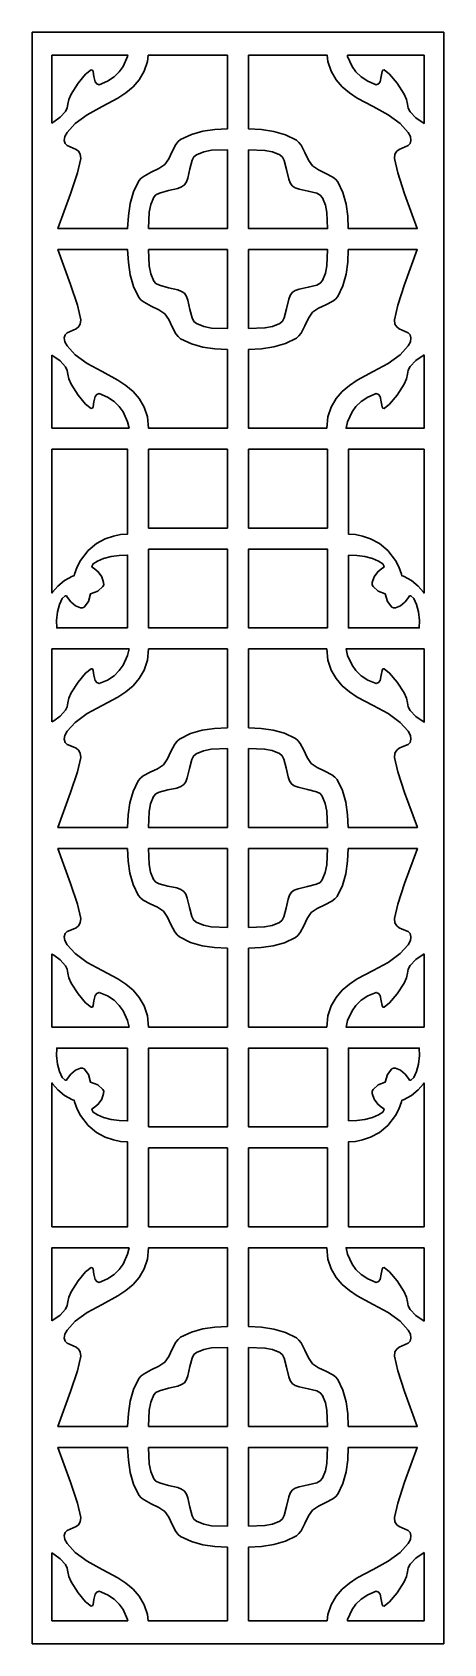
# Model space of a CAD drawing. Header units: centimetres. Extents: x -6.1 to -1.5, y -9 to 9.
import ezdxf

# ---------------------------------------------------------------- set-up
doc = ezdxf.new("R2010")
doc.units = ezdxf.units.CM
doc.header["$MEASUREMENT"] = 0
doc.layers.add('layer 1', color=7, linetype='Continuous')

msp = doc.modelspace()

# ---------------------------------------------------------------- linework, layer by layer
at = {"layer": 'layer 1', "color": 250, "lineweight": 30}
for points, knots in [([(-6.09163, 9.00077), (-6.09163, 9.00077), (-1.49954, 9.00077), (-1.49954, 9.00077), (-1.49954, 9.00077), (-1.49954, 9.00077), (-1.49954, -9.00021), (-1.49954, -9.00021), (-1.49954, -9.00021), (-1.49954, -9.00021), (-6.09163, -9.00021), (-6.09163, -9.00021), (-6.09163, -9.00021), (-6.09163, -9.00021), (-6.09163, 9.00077), (-6.09163, 9.00077)], [0, 0, 0, 0, 0.2, 0.2, 0.2, 0.2, 0.4, 0.4, 0.4, 0.4, 0.6, 0.6, 0.6, 0.6, 1, 1, 1, 1]), ([(-5.87148, 8.74397), (-5.87148, 8.74397), (-5.02378, 8.74397), (-5.02378, 8.74397), (-5.02378, 8.74397), (-5.02378, 8.74397), (-5.02721, 8.72903), (-5.02721, 8.72903), (-5.02721, 8.72903), (-5.02721, 8.72903), (-5.07738, 8.61842), (-5.07738, 8.61842), (-5.07738, 8.61842), (-5.07738, 8.61842), (-5.12021, 8.55915), (-5.12021, 8.55915), (-5.12021, 8.55915), (-5.12021, 8.55915), (-5.17801, 8.50252), (-5.17801, 8.50252), (-5.17801, 8.50252), (-5.17801, 8.50252), (-5.25253, 8.45324), (-5.25253, 8.45324), (-5.25253, 8.45324), (-5.25253, 8.45324), (-5.34641, 8.41451), (-5.34641, 8.41451), (-5.34641, 8.41451), (-5.34641, 8.41451), (-5.37223, 8.42536), (-5.37223, 8.42536), (-5.37223, 8.42536), (-5.37223, 8.42536), (-5.38837, 8.44708), (-5.38837, 8.44708), (-5.38837, 8.44708), (-5.38837, 8.44708), (-5.40333, 8.50693), (-5.40333, 8.50693), (-5.40333, 8.50693), (-5.40333, 8.50693), (-5.41183, 8.56208), (-5.41183, 8.56208), (-5.41183, 8.56208), (-5.41183, 8.56208), (-5.42034, 8.57764), (-5.42034, 8.57764), (-5.42034, 8.57764), (-5.42034, 8.57764), (-5.43502, 8.57969), (-5.43502, 8.57969), (-5.43502, 8.57969), (-5.43502, 8.57969), (-5.49574, 8.53158), (-5.49574, 8.53158), (-5.49574, 8.53158), (-5.49574, 8.53158), (-5.58111, 8.43182), (-5.58111, 8.43182), (-5.58111, 8.43182), (-5.58111, 8.43182), (-5.65827, 8.31035), (-5.65827, 8.31035), (-5.65827, 8.31035), (-5.65827, 8.31035), (-5.6835, 8.2511), (-5.6835, 8.2511), (-5.6835, 8.2511), (-5.6835, 8.2511), (-5.69435, 8.198), (-5.69435, 8.198), (-5.69435, 8.198), (-5.69435, 8.198), (-5.70258, 8.15516), (-5.70258, 8.15516), (-5.70258, 8.15516), (-5.70258, 8.15516), (-5.72135, 8.11644), (-5.72135, 8.11644), (-5.72135, 8.11644), (-5.72135, 8.11644), (-5.78062, 8.05043), (-5.78062, 8.05043), (-5.78062, 8.05043), (-5.78062, 8.05043), (-5.85015, 7.99937), (-5.85015, 7.99937), (-5.85015, 7.99937), (-5.85015, 7.99937), (-5.87148, 7.98573), (-5.87148, 7.98573), (-5.87148, 7.98573), (-5.87148, 7.98573), (-5.87148, 8.74397), (-5.87148, 8.74397)], [0, 0, 0, 0, 0.04, 0.04, 0.04, 0.04, 0.08, 0.08, 0.08, 0.08, 0.12, 0.12, 0.12, 0.12, 0.16, 0.16, 0.16, 0.16, 0.2, 0.2, 0.2, 0.2, 0.24, 0.24, 0.24, 0.24, 0.28, 0.28, 0.28, 0.28, 0.32, 0.32, 0.32, 0.32, 0.36, 0.36, 0.36, 0.36, 0.4, 0.4, 0.4, 0.4, 0.44, 0.44, 0.44, 0.44, 0.48, 0.48, 0.48, 0.48, 0.52, 0.52, 0.52, 0.52, 0.56, 0.56, 0.56, 0.56, 0.6, 0.6, 0.6, 0.6, 0.64, 0.64, 0.64, 0.64, 0.68, 0.68, 0.68, 0.68, 0.72, 0.72, 0.72, 0.72, 0.76, 0.76, 0.76, 0.76, 0.8, 0.8, 0.8, 0.8, 0.84, 0.84, 0.84, 0.84, 0.88, 0.88, 0.88, 0.88, 0.92, 0.92, 0.92, 0.92, 1, 1, 1, 1]), ([(-4.7991, 8.74397), (-4.7991, 8.74397), (-3.91294, 8.74397), (-3.91294, 8.74397), (-3.91294, 8.74397), (-3.91294, 8.74397), (-3.91294, 7.92074), (-3.91294, 7.92074), (-3.91294, 7.92074), (-3.91294, 7.92074), (-4.05318, 7.91371), (-4.05318, 7.91371), (-4.05318, 7.91371), (-4.05318, 7.91371), (-4.18754, 7.89523), (-4.18754, 7.89523), (-4.18754, 7.89523), (-4.18754, 7.89523), (-4.31547, 7.86002), (-4.31547, 7.86002), (-4.31547, 7.86002), (-4.31547, 7.86002), (-4.43575, 7.80222), (-4.43575, 7.80222), (-4.43575, 7.80222), (-4.43575, 7.80222), (-4.4642, 7.77846), (-4.4642, 7.77846), (-4.4642, 7.77846), (-4.4642, 7.77846), (-4.48856, 7.74678), (-4.48856, 7.74678), (-4.48856, 7.74678), (-4.48856, 7.74678), (-4.52963, 7.66873), (-4.52963, 7.66873), (-4.52963, 7.66873), (-4.52963, 7.66873), (-4.56806, 7.58746), (-4.56806, 7.58746), (-4.56806, 7.58746), (-4.56806, 7.58746), (-4.61295, 7.52234), (-4.61295, 7.52234), (-4.61295, 7.52234), (-4.61295, 7.52234), (-4.67955, 7.47715), (-4.67955, 7.47715), (-4.67955, 7.47715), (-4.67955, 7.47715), (-4.76346, 7.43696), (-4.76346, 7.43696), (-4.76346, 7.43696), (-4.76346, 7.43696), (-4.84443, 7.39442), (-4.84443, 7.39442), (-4.84443, 7.39442), (-4.84443, 7.39442), (-4.877, 7.36948), (-4.877, 7.36948), (-4.877, 7.36948), (-4.877, 7.36948), (-4.90134, 7.34102), (-4.90134, 7.34102), (-4.90134, 7.34102), (-4.90134, 7.34102), (-4.96178, 7.21839), (-4.96178, 7.21839), (-4.96178, 7.21839), (-4.96178, 7.21839), (-4.99933, 7.08783), (-4.99933, 7.08783), (-4.99933, 7.08783), (-4.99933, 7.08783), (-5.01899, 6.95024), (-5.01899, 6.95024), (-5.01899, 6.95024), (-5.01899, 6.95024), (-5.02692, 6.80678), (-5.02692, 6.80678), (-5.02692, 6.80678), (-5.02692, 6.80678), (-5.80497, 6.80678), (-5.80497, 6.80678), (-5.80497, 6.80678), (-5.80497, 6.80678), (-5.66327, 7.19639), (-5.66327, 7.19639), (-5.66327, 7.19639), (-5.66327, 7.19639), (-5.58815, 7.42845), (-5.58815, 7.42845), (-5.58815, 7.42845), (-5.58815, 7.42845), (-5.5512, 7.58952), (-5.5512, 7.58952), (-5.5512, 7.58952), (-5.5512, 7.58952), (-5.55559, 7.63792), (-5.55559, 7.63792), (-5.55559, 7.63792), (-5.55559, 7.63792), (-5.57437, 7.67049), (-5.57437, 7.67049), (-5.57437, 7.67049), (-5.57437, 7.67049), (-5.60283, 7.69162), (-5.60283, 7.69162), (-5.60283, 7.69162), (-5.60283, 7.69162), (-5.63627, 7.70658), (-5.63627, 7.70658), (-5.63627, 7.70658), (-5.63627, 7.70658), (-5.7014, 7.73474), (-5.7014, 7.73474), (-5.7014, 7.73474), (-5.7014, 7.73474), (-5.72399, 7.75733), (-5.72399, 7.75733), (-5.72399, 7.75733), (-5.72399, 7.75733), (-5.73397, 7.79166), (-5.73397, 7.79166), (-5.73397, 7.79166), (-5.73397, 7.79166), (-5.72693, 7.83537), (-5.72693, 7.83537), (-5.72693, 7.83537), (-5.72693, 7.83537), (-5.70317, 7.88232), (-5.70317, 7.88232), (-5.70317, 7.88232), (-5.70317, 7.88232), (-5.61281, 7.9806), (-5.61281, 7.9806), (-5.61281, 7.9806), (-5.61281, 7.9806), (-5.47785, 8.07917), (-5.47785, 8.07917), (-5.47785, 8.07917), (-5.47785, 8.07917), (-5.31326, 8.16954), (-5.31326, 8.16954), (-5.31326, 8.16954), (-5.31326, 8.16954), (-5.13518, 8.264), (-5.13518, 8.264), (-5.13518, 8.264), (-5.13518, 8.264), (-5.04805, 8.32239), (-5.04805, 8.32239), (-5.04805, 8.32239), (-5.04805, 8.32239), (-4.96736, 8.39075), (-4.96736, 8.39075), (-4.96736, 8.39075), (-4.96736, 8.39075), (-4.89754, 8.47084), (-4.89754, 8.47084), (-4.89754, 8.47084), (-4.89754, 8.47084), (-4.84266, 8.56502), (-4.84266, 8.56502), (-4.84266, 8.56502), (-4.84266, 8.56502), (-4.80629, 8.67474), (-4.80629, 8.67474), (-4.80629, 8.67474), (-4.80629, 8.67474), (-4.7991, 8.74397), (-4.7991, 8.74397)], [0, 0, 0, 0, 0.02272727, 0.02272727, 0.02272727, 0.02272727, 0.04545455, 0.04545455, 0.04545455, 0.04545455, 0.06818182, 0.06818182, 0.06818182, 0.06818182, 0.09090909, 0.09090909, 0.09090909, 0.09090909, 0.11363636, 0.11363636, 0.11363636, 0.11363636, 0.13636364, 0.13636364, 0.13636364, 0.13636364, 0.15909091, 0.15909091, 0.15909091, 0.15909091, 0.18181818, 0.18181818, 0.18181818, 0.18181818, 0.20454545, 0.20454545, 0.20454545, 0.20454545, 0.22727273, 0.22727273, 0.22727273, 0.22727273, 0.25, 0.25, 0.25, 0.25, 0.27272727, 0.27272727, 0.27272727, 0.27272727, 0.29545455, 0.29545455, 0.29545455, 0.29545455, 0.31818182, 0.31818182, 0.31818182, 0.31818182, 0.34090909, 0.34090909, 0.34090909, 0.34090909, 0.36363636, 0.36363636, 0.36363636, 0.36363636, 0.38636364, 0.38636364, 0.38636364, 0.38636364, 0.40909091, 0.40909091, 0.40909091, 0.40909091, 0.43181818, 0.43181818, 0.43181818, 0.43181818, 0.45454545, 0.45454545, 0.45454545, 0.45454545, 0.47727273, 0.47727273, 0.47727273, 0.47727273, 0.5, 0.5, 0.5, 0.5, 0.52272727, 0.52272727, 0.52272727, 0.52272727, 0.54545455, 0.54545455, 0.54545455, 0.54545455, 0.56818182, 0.56818182, 0.56818182, 0.56818182, 0.59090909, 0.59090909, 0.59090909, 0.59090909, 0.61363636, 0.61363636, 0.61363636, 0.61363636, 0.63636364, 0.63636364, 0.63636364, 0.63636364, 0.65909091, 0.65909091, 0.65909091, 0.65909091, 0.68181818, 0.68181818, 0.68181818, 0.68181818, 0.70454545, 0.70454545, 0.70454545, 0.70454545, 0.72727273, 0.72727273, 0.72727273, 0.72727273, 0.75, 0.75, 0.75, 0.75, 0.77272727, 0.77272727, 0.77272727, 0.77272727, 0.79545455, 0.79545455, 0.79545455, 0.79545455, 0.81818182, 0.81818182, 0.81818182, 0.81818182, 0.84090909, 0.84090909, 0.84090909, 0.84090909, 0.86363636, 0.86363636, 0.86363636, 0.86363636, 0.88636364, 0.88636364, 0.88636364, 0.88636364, 0.90909091, 0.90909091, 0.90909091, 0.90909091, 0.93181818, 0.93181818, 0.93181818, 0.93181818, 0.95454545, 0.95454545, 0.95454545, 0.95454545, 1, 1, 1, 1]), ([(-3.67823, 8.74397), (-3.67823, 8.74397), (-2.8, 8.74397), (-2.8, 8.74397), (-2.8, 8.74397), (-2.8, 8.74397), (-2.7928, 8.67474), (-2.7928, 8.67474), (-2.7928, 8.67474), (-2.7928, 8.67474), (-2.75671, 8.56502), (-2.75671, 8.56502), (-2.75671, 8.56502), (-2.75671, 8.56502), (-2.70155, 8.47084), (-2.70155, 8.47084), (-2.70155, 8.47084), (-2.70155, 8.47084), (-2.63173, 8.39075), (-2.63173, 8.39075), (-2.63173, 8.39075), (-2.63173, 8.39075), (-2.55135, 8.32239), (-2.55135, 8.32239), (-2.55135, 8.32239), (-2.55135, 8.32239), (-2.46392, 8.264), (-2.46392, 8.264), (-2.46392, 8.264), (-2.46392, 8.264), (-2.28583, 8.16954), (-2.28583, 8.16954), (-2.28583, 8.16954), (-2.28583, 8.16954), (-2.12125, 8.07917), (-2.12125, 8.07917), (-2.12125, 8.07917), (-2.12125, 8.07917), (-1.98629, 7.9806), (-1.98629, 7.9806), (-1.98629, 7.9806), (-1.98629, 7.9806), (-1.89592, 7.88232), (-1.89592, 7.88232), (-1.89592, 7.88232), (-1.89592, 7.88232), (-1.87216, 7.83537), (-1.87216, 7.83537), (-1.87216, 7.83537), (-1.87216, 7.83537), (-1.86542, 7.79166), (-1.86542, 7.79166), (-1.86542, 7.79166), (-1.86542, 7.79166), (-1.8751, 7.75733), (-1.8751, 7.75733), (-1.8751, 7.75733), (-1.8751, 7.75733), (-1.89768, 7.73474), (-1.89768, 7.73474), (-1.89768, 7.73474), (-1.89768, 7.73474), (-1.96283, 7.70658), (-1.96283, 7.70658), (-1.96283, 7.70658), (-1.96283, 7.70658), (-1.99656, 7.69162), (-1.99656, 7.69162), (-1.99656, 7.69162), (-1.99656, 7.69162), (-2.02473, 7.67049), (-2.02473, 7.67049), (-2.02473, 7.67049), (-2.02473, 7.67049), (-2.0435, 7.63792), (-2.0435, 7.63792), (-2.0435, 7.63792), (-2.0435, 7.63792), (-2.0479, 7.58952), (-2.0479, 7.58952), (-2.0479, 7.58952), (-2.0479, 7.58952), (-2.01123, 7.42845), (-2.01123, 7.42845), (-2.01123, 7.42845), (-2.01123, 7.42845), (-1.93612, 7.19639), (-1.93612, 7.19639), (-1.93612, 7.19639), (-1.93612, 7.19639), (-1.79442, 6.80678), (-1.79442, 6.80678), (-1.79442, 6.80678), (-1.79442, 6.80678), (-2.56455, 6.80678), (-2.56455, 6.80678), (-2.56455, 6.80678), (-2.56455, 6.80678), (-2.57159, 6.94672), (-2.57159, 6.94672), (-2.57159, 6.94672), (-2.57159, 6.94672), (-2.58978, 7.08138), (-2.58978, 7.08138), (-2.58978, 7.08138), (-2.58978, 7.08138), (-2.62528, 7.20929), (-2.62528, 7.20929), (-2.62528, 7.20929), (-2.62528, 7.20929), (-2.68308, 7.32958), (-2.68308, 7.32958), (-2.68308, 7.32958), (-2.68308, 7.32958), (-2.70684, 7.35804), (-2.70684, 7.35804), (-2.70684, 7.35804), (-2.70684, 7.35804), (-2.73852, 7.3824), (-2.73852, 7.3824), (-2.73852, 7.3824), (-2.73852, 7.3824), (-2.81656, 7.42346), (-2.81656, 7.42346), (-2.81656, 7.42346), (-2.81656, 7.42346), (-2.89783, 7.4619), (-2.89783, 7.4619), (-2.89783, 7.4619), (-2.89783, 7.4619), (-2.96296, 7.50678), (-2.96296, 7.50678), (-2.96296, 7.50678), (-2.96296, 7.50678), (-3.00815, 7.57338), (-3.00815, 7.57338), (-3.00815, 7.57338), (-3.00815, 7.57338), (-3.04834, 7.65729), (-3.04834, 7.65729), (-3.04834, 7.65729), (-3.04834, 7.65729), (-3.09089, 7.73797), (-3.09089, 7.73797), (-3.09089, 7.73797), (-3.09089, 7.73797), (-3.11582, 7.77083), (-3.11582, 7.77083), (-3.11582, 7.77083), (-3.11582, 7.77083), (-3.14427, 7.79518), (-3.14427, 7.79518), (-3.14427, 7.79518), (-3.14427, 7.79518), (-3.26691, 7.85562), (-3.26691, 7.85562), (-3.26691, 7.85562), (-3.26691, 7.85562), (-3.39747, 7.89287), (-3.39747, 7.89287), (-3.39747, 7.89287), (-3.39747, 7.89287), (-3.53507, 7.91283), (-3.53507, 7.91283), (-3.53507, 7.91283), (-3.53507, 7.91283), (-3.67823, 7.92046), (-3.67823, 7.92046), (-3.67823, 7.92046), (-3.67823, 7.92046), (-3.67823, 8.74397), (-3.67823, 8.74397)], [0, 0, 0, 0, 0.02272727, 0.02272727, 0.02272727, 0.02272727, 0.04545455, 0.04545455, 0.04545455, 0.04545455, 0.06818182, 0.06818182, 0.06818182, 0.06818182, 0.09090909, 0.09090909, 0.09090909, 0.09090909, 0.11363636, 0.11363636, 0.11363636, 0.11363636, 0.13636364, 0.13636364, 0.13636364, 0.13636364, 0.15909091, 0.15909091, 0.15909091, 0.15909091, 0.18181818, 0.18181818, 0.18181818, 0.18181818, 0.20454545, 0.20454545, 0.20454545, 0.20454545, 0.22727273, 0.22727273, 0.22727273, 0.22727273, 0.25, 0.25, 0.25, 0.25, 0.27272727, 0.27272727, 0.27272727, 0.27272727, 0.29545455, 0.29545455, 0.29545455, 0.29545455, 0.31818182, 0.31818182, 0.31818182, 0.31818182, 0.34090909, 0.34090909, 0.34090909, 0.34090909, 0.36363636, 0.36363636, 0.36363636, 0.36363636, 0.38636364, 0.38636364, 0.38636364, 0.38636364, 0.40909091, 0.40909091, 0.40909091, 0.40909091, 0.43181818, 0.43181818, 0.43181818, 0.43181818, 0.45454545, 0.45454545, 0.45454545, 0.45454545, 0.47727273, 0.47727273, 0.47727273, 0.47727273, 0.5, 0.5, 0.5, 0.5, 0.52272727, 0.52272727, 0.52272727, 0.52272727, 0.54545455, 0.54545455, 0.54545455, 0.54545455, 0.56818182, 0.56818182, 0.56818182, 0.56818182, 0.59090909, 0.59090909, 0.59090909, 0.59090909, 0.61363636, 0.61363636, 0.61363636, 0.61363636, 0.63636364, 0.63636364, 0.63636364, 0.63636364, 0.65909091, 0.65909091, 0.65909091, 0.65909091, 0.68181818, 0.68181818, 0.68181818, 0.68181818, 0.70454545, 0.70454545, 0.70454545, 0.70454545, 0.72727273, 0.72727273, 0.72727273, 0.72727273, 0.75, 0.75, 0.75, 0.75, 0.77272727, 0.77272727, 0.77272727, 0.77272727, 0.79545455, 0.79545455, 0.79545455, 0.79545455, 0.81818182, 0.81818182, 0.81818182, 0.81818182, 0.84090909, 0.84090909, 0.84090909, 0.84090909, 0.86363636, 0.86363636, 0.86363636, 0.86363636, 0.88636364, 0.88636364, 0.88636364, 0.88636364, 0.90909091, 0.90909091, 0.90909091, 0.90909091, 0.93181818, 0.93181818, 0.93181818, 0.93181818, 0.95454545, 0.95454545, 0.95454545, 0.95454545, 1, 1, 1, 1]), ([(-2.57538, 8.74397), (-2.57538, 8.74397), (-1.71969, 8.74397), (-1.71969, 8.74397), (-1.71969, 8.74397), (-1.71969, 8.74397), (-1.71969, 7.98176), (-1.71969, 7.98176), (-1.71969, 7.98176), (-1.71969, 7.98176), (-1.81202, 8.04485), (-1.81202, 8.04485), (-1.81202, 8.04485), (-1.81202, 8.04485), (-1.87569, 8.11291), (-1.87569, 8.11291), (-1.87569, 8.11291), (-1.87569, 8.11291), (-1.89622, 8.1534), (-1.89622, 8.1534), (-1.89622, 8.1534), (-1.89622, 8.1534), (-1.90502, 8.198), (-1.90502, 8.198), (-1.90502, 8.198), (-1.90502, 8.198), (-1.91558, 8.2511), (-1.91558, 8.2511), (-1.91558, 8.2511), (-1.91558, 8.2511), (-1.94081, 8.31035), (-1.94081, 8.31035), (-1.94081, 8.31035), (-1.94081, 8.31035), (-2.01797, 8.43182), (-2.01797, 8.43182), (-2.01797, 8.43182), (-2.01797, 8.43182), (-2.10335, 8.53158), (-2.10335, 8.53158), (-2.10335, 8.53158), (-2.10335, 8.53158), (-2.16408, 8.57969), (-2.16408, 8.57969), (-2.16408, 8.57969), (-2.16408, 8.57969), (-2.17875, 8.57764), (-2.17875, 8.57764), (-2.17875, 8.57764), (-2.17875, 8.57764), (-2.18727, 8.56208), (-2.18727, 8.56208), (-2.18727, 8.56208), (-2.18727, 8.56208), (-2.19606, 8.50693), (-2.19606, 8.50693), (-2.19606, 8.50693), (-2.19606, 8.50693), (-2.21073, 8.44708), (-2.21073, 8.44708), (-2.21073, 8.44708), (-2.21073, 8.44708), (-2.22716, 8.42536), (-2.22716, 8.42536), (-2.22716, 8.42536), (-2.22716, 8.42536), (-2.25268, 8.41451), (-2.25268, 8.41451), (-2.25268, 8.41451), (-2.25268, 8.41451), (-2.34657, 8.45324), (-2.34657, 8.45324), (-2.34657, 8.45324), (-2.34657, 8.45324), (-2.42138, 8.50252), (-2.42138, 8.50252), (-2.42138, 8.50252), (-2.42138, 8.50252), (-2.47887, 8.55915), (-2.47887, 8.55915), (-2.47887, 8.55915), (-2.47887, 8.55915), (-2.52202, 8.61842), (-2.52202, 8.61842), (-2.52202, 8.61842), (-2.52202, 8.61842), (-2.57189, 8.72903), (-2.57189, 8.72903), (-2.57189, 8.72903), (-2.57189, 8.72903), (-2.57538, 8.74397), (-2.57538, 8.74397)], [0, 0, 0, 0, 0.04166667, 0.04166667, 0.04166667, 0.04166667, 0.08333333, 0.08333333, 0.08333333, 0.08333333, 0.125, 0.125, 0.125, 0.125, 0.16666667, 0.16666667, 0.16666667, 0.16666667, 0.20833333, 0.20833333, 0.20833333, 0.20833333, 0.25, 0.25, 0.25, 0.25, 0.29166667, 0.29166667, 0.29166667, 0.29166667, 0.33333333, 0.33333333, 0.33333333, 0.33333333, 0.375, 0.375, 0.375, 0.375, 0.41666667, 0.41666667, 0.41666667, 0.41666667, 0.45833333, 0.45833333, 0.45833333, 0.45833333, 0.5, 0.5, 0.5, 0.5, 0.54166667, 0.54166667, 0.54166667, 0.54166667, 0.58333333, 0.58333333, 0.58333333, 0.58333333, 0.625, 0.625, 0.625, 0.625, 0.66666667, 0.66666667, 0.66666667, 0.66666667, 0.70833333, 0.70833333, 0.70833333, 0.70833333, 0.75, 0.75, 0.75, 0.75, 0.79166667, 0.79166667, 0.79166667, 0.79166667, 0.83333333, 0.83333333, 0.83333333, 0.83333333, 0.875, 0.875, 0.875, 0.875, 0.91666667, 0.91666667, 0.91666667, 0.91666667, 1, 1, 1, 1]), ([(-4.79484, 6.80678), (-4.79484, 6.80678), (-4.78752, 6.98926), (-4.78752, 6.98926), (-4.78752, 6.98926), (-4.78752, 6.98926), (-4.76961, 7.07552), (-4.76961, 7.07552), (-4.76961, 7.07552), (-4.76961, 7.07552), (-4.73617, 7.15766), (-4.73617, 7.15766), (-4.73617, 7.15766), (-4.73617, 7.15766), (-4.71153, 7.18465), (-4.71153, 7.18465), (-4.71153, 7.18465), (-4.71153, 7.18465), (-4.67309, 7.2046), (-4.67309, 7.2046), (-4.67309, 7.2046), (-4.67309, 7.2046), (-4.57216, 7.23189), (-4.57216, 7.23189), (-4.57216, 7.23189), (-4.57216, 7.23189), (-4.46743, 7.25624), (-4.46743, 7.25624), (-4.46743, 7.25624), (-4.46743, 7.25624), (-4.42431, 7.27267), (-4.42431, 7.27267), (-4.42431, 7.27267), (-4.42431, 7.27267), (-4.39263, 7.29438), (-4.39263, 7.29438), (-4.39263, 7.29438), (-4.39263, 7.29438), (-4.36974, 7.3287), (-4.36974, 7.3287), (-4.36974, 7.3287), (-4.36974, 7.3287), (-4.35389, 7.37212), (-4.35389, 7.37212), (-4.35389, 7.37212), (-4.35389, 7.37212), (-4.33336, 7.47364), (-4.33336, 7.47364), (-4.33336, 7.47364), (-4.33336, 7.47364), (-4.30871, 7.56986), (-4.30871, 7.56986), (-4.30871, 7.56986), (-4.30871, 7.56986), (-4.28818, 7.60742), (-4.28818, 7.60742), (-4.28818, 7.60742), (-4.28818, 7.60742), (-4.25825, 7.63294), (-4.25825, 7.63294), (-4.25825, 7.63294), (-4.25825, 7.63294), (-4.17727, 7.66521), (-4.17727, 7.66521), (-4.17727, 7.66521), (-4.17727, 7.66521), (-4.09249, 7.68223), (-4.09249, 7.68223), (-4.09249, 7.68223), (-4.09249, 7.68223), (-3.91294, 7.68868), (-3.91294, 7.68868), (-3.91294, 7.68868), (-3.91294, 7.68868), (-3.91294, 6.80678), (-3.91294, 6.80678), (-3.91294, 6.80678), (-3.91294, 6.80678), (-4.79484, 6.80678), (-4.79484, 6.80678)], [0, 0, 0, 0, 0.04761905, 0.04761905, 0.04761905, 0.04761905, 0.0952381, 0.0952381, 0.0952381, 0.0952381, 0.14285714, 0.14285714, 0.14285714, 0.14285714, 0.19047619, 0.19047619, 0.19047619, 0.19047619, 0.23809524, 0.23809524, 0.23809524, 0.23809524, 0.28571429, 0.28571429, 0.28571429, 0.28571429, 0.33333333, 0.33333333, 0.33333333, 0.33333333, 0.38095238, 0.38095238, 0.38095238, 0.38095238, 0.42857143, 0.42857143, 0.42857143, 0.42857143, 0.47619048, 0.47619048, 0.47619048, 0.47619048, 0.52380952, 0.52380952, 0.52380952, 0.52380952, 0.57142857, 0.57142857, 0.57142857, 0.57142857, 0.61904762, 0.61904762, 0.61904762, 0.61904762, 0.66666667, 0.66666667, 0.66666667, 0.66666667, 0.71428571, 0.71428571, 0.71428571, 0.71428571, 0.76190476, 0.76190476, 0.76190476, 0.76190476, 0.80952381, 0.80952381, 0.80952381, 0.80952381, 0.85714286, 0.85714286, 0.85714286, 0.85714286, 0.9047619, 0.9047619, 0.9047619, 0.9047619, 1, 1, 1, 1]), ([(-3.67823, 7.68839), (-3.67823, 7.68839), (-3.49603, 7.68106), (-3.49603, 7.68106), (-3.49603, 7.68106), (-3.49603, 7.68106), (-3.40979, 7.66345), (-3.40979, 7.66345), (-3.40979, 7.66345), (-3.40979, 7.66345), (-3.32765, 7.63), (-3.32765, 7.63), (-3.32765, 7.63), (-3.32765, 7.63), (-3.30065, 7.60507), (-3.30065, 7.60507), (-3.30065, 7.60507), (-3.30065, 7.60507), (-3.28069, 7.56663), (-3.28069, 7.56663), (-3.28069, 7.56663), (-3.28069, 7.56663), (-3.25312, 7.466), (-3.25312, 7.466), (-3.25312, 7.466), (-3.25312, 7.466), (-3.22877, 7.36127), (-3.22877, 7.36127), (-3.22877, 7.36127), (-3.22877, 7.36127), (-3.21263, 7.31785), (-3.21263, 7.31785), (-3.21263, 7.31785), (-3.21263, 7.31785), (-3.19092, 7.28645), (-3.19092, 7.28645), (-3.19092, 7.28645), (-3.19092, 7.28645), (-3.1566, 7.26328), (-3.1566, 7.26328), (-3.1566, 7.26328), (-3.1566, 7.26328), (-3.11289, 7.24773), (-3.11289, 7.24773), (-3.11289, 7.24773), (-3.11289, 7.24773), (-3.01167, 7.2269), (-3.01167, 7.2269), (-3.01167, 7.2269), (-3.01167, 7.2269), (-2.91544, 7.20255), (-2.91544, 7.20255), (-2.91544, 7.20255), (-2.91544, 7.20255), (-2.87789, 7.18201), (-2.87789, 7.18201), (-2.87789, 7.18201), (-2.87789, 7.18201), (-2.85236, 7.15208), (-2.85236, 7.15208), (-2.85236, 7.15208), (-2.85236, 7.15208), (-2.81979, 7.07081), (-2.81979, 7.07081), (-2.81979, 7.07081), (-2.81979, 7.07081), (-2.80307, 6.98603), (-2.80307, 6.98603), (-2.80307, 6.98603), (-2.80307, 6.98603), (-2.79662, 6.80678), (-2.79662, 6.80678), (-2.79662, 6.80678), (-2.79662, 6.80678), (-3.67823, 6.80678), (-3.67823, 6.80678), (-3.67823, 6.80678), (-3.67823, 6.80678), (-3.67823, 7.68839), (-3.67823, 7.68839)], [0, 0, 0, 0, 0.04761905, 0.04761905, 0.04761905, 0.04761905, 0.0952381, 0.0952381, 0.0952381, 0.0952381, 0.14285714, 0.14285714, 0.14285714, 0.14285714, 0.19047619, 0.19047619, 0.19047619, 0.19047619, 0.23809524, 0.23809524, 0.23809524, 0.23809524, 0.28571429, 0.28571429, 0.28571429, 0.28571429, 0.33333333, 0.33333333, 0.33333333, 0.33333333, 0.38095238, 0.38095238, 0.38095238, 0.38095238, 0.42857143, 0.42857143, 0.42857143, 0.42857143, 0.47619048, 0.47619048, 0.47619048, 0.47619048, 0.52380952, 0.52380952, 0.52380952, 0.52380952, 0.57142857, 0.57142857, 0.57142857, 0.57142857, 0.61904762, 0.61904762, 0.61904762, 0.61904762, 0.66666667, 0.66666667, 0.66666667, 0.66666667, 0.71428571, 0.71428571, 0.71428571, 0.71428571, 0.76190476, 0.76190476, 0.76190476, 0.76190476, 0.80952381, 0.80952381, 0.80952381, 0.80952381, 0.85714286, 0.85714286, 0.85714286, 0.85714286, 0.9047619, 0.9047619, 0.9047619, 0.9047619, 1, 1, 1, 1]), ([(-3.91294, 5.45809), (-3.91294, 5.45809), (-4.05318, 5.46513), (-4.05318, 5.46513), (-4.05318, 5.46513), (-4.05318, 5.46513), (-4.18754, 5.48361), (-4.18754, 5.48361), (-4.18754, 5.48361), (-4.18754, 5.48361), (-4.31547, 5.51882), (-4.31547, 5.51882), (-4.31547, 5.51882), (-4.31547, 5.51882), (-4.43575, 5.57661), (-4.43575, 5.57661), (-4.43575, 5.57661), (-4.43575, 5.57661), (-4.4642, 5.60038), (-4.4642, 5.60038), (-4.4642, 5.60038), (-4.4642, 5.60038), (-4.48856, 5.63206), (-4.48856, 5.63206), (-4.48856, 5.63206), (-4.48856, 5.63206), (-4.52963, 5.7101), (-4.52963, 5.7101), (-4.52963, 5.7101), (-4.52963, 5.7101), (-4.56806, 5.79137), (-4.56806, 5.79137), (-4.56806, 5.79137), (-4.56806, 5.79137), (-4.61295, 5.8565), (-4.61295, 5.8565), (-4.61295, 5.8565), (-4.61295, 5.8565), (-4.67955, 5.90168), (-4.67955, 5.90168), (-4.67955, 5.90168), (-4.67955, 5.90168), (-4.76346, 5.94188), (-4.76346, 5.94188), (-4.76346, 5.94188), (-4.76346, 5.94188), (-4.84443, 5.98441), (-4.84443, 5.98441), (-4.84443, 5.98441), (-4.84443, 5.98441), (-4.877, 6.00935), (-4.877, 6.00935), (-4.877, 6.00935), (-4.877, 6.00935), (-4.90134, 6.03781), (-4.90134, 6.03781), (-4.90134, 6.03781), (-4.90134, 6.03781), (-4.96178, 6.16045), (-4.96178, 6.16045), (-4.96178, 6.16045), (-4.96178, 6.16045), (-4.99933, 6.29099), (-4.99933, 6.29099), (-4.99933, 6.29099), (-4.99933, 6.29099), (-5.01899, 6.42859), (-5.01899, 6.42859), (-5.01899, 6.42859), (-5.01899, 6.42859), (-5.02692, 6.57206), (-5.02692, 6.57206), (-5.02692, 6.57206), (-5.02692, 6.57206), (-5.80497, 6.57206), (-5.80497, 6.57206), (-5.80497, 6.57206), (-5.80497, 6.57206), (-5.66327, 6.18245), (-5.66327, 6.18245), (-5.66327, 6.18245), (-5.66327, 6.18245), (-5.58815, 5.95037), (-5.58815, 5.95037), (-5.58815, 5.95037), (-5.58815, 5.95037), (-5.5512, 5.78931), (-5.5512, 5.78931), (-5.5512, 5.78931), (-5.5512, 5.78931), (-5.55559, 5.74091), (-5.55559, 5.74091), (-5.55559, 5.74091), (-5.55559, 5.74091), (-5.57437, 5.70834), (-5.57437, 5.70834), (-5.57437, 5.70834), (-5.57437, 5.70834), (-5.60283, 5.68722), (-5.60283, 5.68722), (-5.60283, 5.68722), (-5.60283, 5.68722), (-5.63627, 5.67226), (-5.63627, 5.67226), (-5.63627, 5.67226), (-5.63627, 5.67226), (-5.7014, 5.64409), (-5.7014, 5.64409), (-5.7014, 5.64409), (-5.7014, 5.64409), (-5.72399, 5.6215), (-5.72399, 5.6215), (-5.72399, 5.6215), (-5.72399, 5.6215), (-5.73397, 5.58718), (-5.73397, 5.58718), (-5.73397, 5.58718), (-5.73397, 5.58718), (-5.72693, 5.54346), (-5.72693, 5.54346), (-5.72693, 5.54346), (-5.72693, 5.54346), (-5.70317, 5.49651), (-5.70317, 5.49651), (-5.70317, 5.49651), (-5.70317, 5.49651), (-5.61281, 5.39824), (-5.61281, 5.39824), (-5.61281, 5.39824), (-5.61281, 5.39824), (-5.47785, 5.29966), (-5.47785, 5.29966), (-5.47785, 5.29966), (-5.47785, 5.29966), (-5.31326, 5.20929), (-5.31326, 5.20929), (-5.31326, 5.20929), (-5.31326, 5.20929), (-5.13518, 5.11483), (-5.13518, 5.11483), (-5.13518, 5.11483), (-5.13518, 5.11483), (-5.04805, 5.05645), (-5.04805, 5.05645), (-5.04805, 5.05645), (-5.04805, 5.05645), (-4.96736, 4.98809), (-4.96736, 4.98809), (-4.96736, 4.98809), (-4.96736, 4.98809), (-4.89754, 4.90799), (-4.89754, 4.90799), (-4.89754, 4.90799), (-4.89754, 4.90799), (-4.84266, 4.81382), (-4.84266, 4.81382), (-4.84266, 4.81382), (-4.84266, 4.81382), (-4.80629, 4.70409), (-4.80629, 4.70409), (-4.80629, 4.70409), (-4.80629, 4.70409), (-4.79309, 4.57706), (-4.79309, 4.57706), (-4.79309, 4.57706), (-4.79309, 4.57706), (-3.91294, 4.57706), (-3.91294, 4.57706), (-3.91294, 4.57706), (-3.91294, 4.57706), (-3.91294, 5.45809), (-3.91294, 5.45809)], [0, 0, 0, 0, 0.02272727, 0.02272727, 0.02272727, 0.02272727, 0.04545455, 0.04545455, 0.04545455, 0.04545455, 0.06818182, 0.06818182, 0.06818182, 0.06818182, 0.09090909, 0.09090909, 0.09090909, 0.09090909, 0.11363636, 0.11363636, 0.11363636, 0.11363636, 0.13636364, 0.13636364, 0.13636364, 0.13636364, 0.15909091, 0.15909091, 0.15909091, 0.15909091, 0.18181818, 0.18181818, 0.18181818, 0.18181818, 0.20454545, 0.20454545, 0.20454545, 0.20454545, 0.22727273, 0.22727273, 0.22727273, 0.22727273, 0.25, 0.25, 0.25, 0.25, 0.27272727, 0.27272727, 0.27272727, 0.27272727, 0.29545455, 0.29545455, 0.29545455, 0.29545455, 0.31818182, 0.31818182, 0.31818182, 0.31818182, 0.34090909, 0.34090909, 0.34090909, 0.34090909, 0.36363636, 0.36363636, 0.36363636, 0.36363636, 0.38636364, 0.38636364, 0.38636364, 0.38636364, 0.40909091, 0.40909091, 0.40909091, 0.40909091, 0.43181818, 0.43181818, 0.43181818, 0.43181818, 0.45454545, 0.45454545, 0.45454545, 0.45454545, 0.47727273, 0.47727273, 0.47727273, 0.47727273, 0.5, 0.5, 0.5, 0.5, 0.52272727, 0.52272727, 0.52272727, 0.52272727, 0.54545455, 0.54545455, 0.54545455, 0.54545455, 0.56818182, 0.56818182, 0.56818182, 0.56818182, 0.59090909, 0.59090909, 0.59090909, 0.59090909, 0.61363636, 0.61363636, 0.61363636, 0.61363636, 0.63636364, 0.63636364, 0.63636364, 0.63636364, 0.65909091, 0.65909091, 0.65909091, 0.65909091, 0.68181818, 0.68181818, 0.68181818, 0.68181818, 0.70454545, 0.70454545, 0.70454545, 0.70454545, 0.72727273, 0.72727273, 0.72727273, 0.72727273, 0.75, 0.75, 0.75, 0.75, 0.77272727, 0.77272727, 0.77272727, 0.77272727, 0.79545455, 0.79545455, 0.79545455, 0.79545455, 0.81818182, 0.81818182, 0.81818182, 0.81818182, 0.84090909, 0.84090909, 0.84090909, 0.84090909, 0.86363636, 0.86363636, 0.86363636, 0.86363636, 0.88636364, 0.88636364, 0.88636364, 0.88636364, 0.90909091, 0.90909091, 0.90909091, 0.90909091, 0.93181818, 0.93181818, 0.93181818, 0.93181818, 0.95454545, 0.95454545, 0.95454545, 0.95454545, 1, 1, 1, 1]), ([(-4.79484, 6.57206), (-4.79484, 6.57206), (-4.78752, 6.38958), (-4.78752, 6.38958), (-4.78752, 6.38958), (-4.78752, 6.38958), (-4.76961, 6.30333), (-4.76961, 6.30333), (-4.76961, 6.30333), (-4.76961, 6.30333), (-4.73617, 6.22117), (-4.73617, 6.22117), (-4.73617, 6.22117), (-4.73617, 6.22117), (-4.71153, 6.19418), (-4.71153, 6.19418), (-4.71153, 6.19418), (-4.71153, 6.19418), (-4.67309, 6.17424), (-4.67309, 6.17424), (-4.67309, 6.17424), (-4.67309, 6.17424), (-4.57216, 6.14695), (-4.57216, 6.14695), (-4.57216, 6.14695), (-4.57216, 6.14695), (-4.46743, 6.12261), (-4.46743, 6.12261), (-4.46743, 6.12261), (-4.46743, 6.12261), (-4.42431, 6.10617), (-4.42431, 6.10617), (-4.42431, 6.10617), (-4.42431, 6.10617), (-4.39263, 6.08446), (-4.39263, 6.08446), (-4.39263, 6.08446), (-4.39263, 6.08446), (-4.36974, 6.05013), (-4.36974, 6.05013), (-4.36974, 6.05013), (-4.36974, 6.05013), (-4.35389, 6.00671), (-4.35389, 6.00671), (-4.35389, 6.00671), (-4.35389, 6.00671), (-4.33336, 5.90521), (-4.33336, 5.90521), (-4.33336, 5.90521), (-4.33336, 5.90521), (-4.30871, 5.80896), (-4.30871, 5.80896), (-4.30871, 5.80896), (-4.30871, 5.80896), (-4.28818, 5.77142), (-4.28818, 5.77142), (-4.28818, 5.77142), (-4.28818, 5.77142), (-4.25825, 5.74589), (-4.25825, 5.74589), (-4.25825, 5.74589), (-4.25825, 5.74589), (-4.17727, 5.71362), (-4.17727, 5.71362), (-4.17727, 5.71362), (-4.17727, 5.71362), (-4.09249, 5.69661), (-4.09249, 5.69661), (-4.09249, 5.69661), (-4.09249, 5.69661), (-3.91294, 5.69015), (-3.91294, 5.69015), (-3.91294, 5.69015), (-3.91294, 5.69015), (-3.91294, 6.57206), (-3.91294, 6.57206), (-3.91294, 6.57206), (-3.91294, 6.57206), (-4.79484, 6.57206), (-4.79484, 6.57206)], [0, 0, 0, 0, 0.04761905, 0.04761905, 0.04761905, 0.04761905, 0.0952381, 0.0952381, 0.0952381, 0.0952381, 0.14285714, 0.14285714, 0.14285714, 0.14285714, 0.19047619, 0.19047619, 0.19047619, 0.19047619, 0.23809524, 0.23809524, 0.23809524, 0.23809524, 0.28571429, 0.28571429, 0.28571429, 0.28571429, 0.33333333, 0.33333333, 0.33333333, 0.33333333, 0.38095238, 0.38095238, 0.38095238, 0.38095238, 0.42857143, 0.42857143, 0.42857143, 0.42857143, 0.47619048, 0.47619048, 0.47619048, 0.47619048, 0.52380952, 0.52380952, 0.52380952, 0.52380952, 0.57142857, 0.57142857, 0.57142857, 0.57142857, 0.61904762, 0.61904762, 0.61904762, 0.61904762, 0.66666667, 0.66666667, 0.66666667, 0.66666667, 0.71428571, 0.71428571, 0.71428571, 0.71428571, 0.76190476, 0.76190476, 0.76190476, 0.76190476, 0.80952381, 0.80952381, 0.80952381, 0.80952381, 0.85714286, 0.85714286, 0.85714286, 0.85714286, 0.9047619, 0.9047619, 0.9047619, 0.9047619, 1, 1, 1, 1]), ([(-3.67823, 5.69045), (-3.67823, 5.69045), (-3.49603, 5.69779), (-3.49603, 5.69779), (-3.49603, 5.69779), (-3.49603, 5.69779), (-3.40979, 5.71538), (-3.40979, 5.71538), (-3.40979, 5.71538), (-3.40979, 5.71538), (-3.32765, 5.74882), (-3.32765, 5.74882), (-3.32765, 5.74882), (-3.32765, 5.74882), (-3.30065, 5.77377), (-3.30065, 5.77377), (-3.30065, 5.77377), (-3.30065, 5.77377), (-3.28069, 5.8122), (-3.28069, 5.8122), (-3.28069, 5.8122), (-3.28069, 5.8122), (-3.25312, 5.91283), (-3.25312, 5.91283), (-3.25312, 5.91283), (-3.25312, 5.91283), (-3.22877, 6.01758), (-3.22877, 6.01758), (-3.22877, 6.01758), (-3.22877, 6.01758), (-3.21263, 6.06099), (-3.21263, 6.06099), (-3.21263, 6.06099), (-3.21263, 6.06099), (-3.19092, 6.09238), (-3.19092, 6.09238), (-3.19092, 6.09238), (-3.19092, 6.09238), (-3.1566, 6.11557), (-3.1566, 6.11557), (-3.1566, 6.11557), (-3.1566, 6.11557), (-3.11289, 6.1311), (-3.11289, 6.1311), (-3.11289, 6.1311), (-3.11289, 6.1311), (-3.01167, 6.15194), (-3.01167, 6.15194), (-3.01167, 6.15194), (-3.01167, 6.15194), (-2.91544, 6.17629), (-2.91544, 6.17629), (-2.91544, 6.17629), (-2.91544, 6.17629), (-2.87789, 6.19683), (-2.87789, 6.19683), (-2.87789, 6.19683), (-2.87789, 6.19683), (-2.85236, 6.22675), (-2.85236, 6.22675), (-2.85236, 6.22675), (-2.85236, 6.22675), (-2.81979, 6.30801), (-2.81979, 6.30801), (-2.81979, 6.30801), (-2.81979, 6.30801), (-2.80307, 6.39281), (-2.80307, 6.39281), (-2.80307, 6.39281), (-2.80307, 6.39281), (-2.79662, 6.57206), (-2.79662, 6.57206), (-2.79662, 6.57206), (-2.79662, 6.57206), (-3.67823, 6.57206), (-3.67823, 6.57206), (-3.67823, 6.57206), (-3.67823, 6.57206), (-3.67823, 5.69045), (-3.67823, 5.69045)], [0, 0, 0, 0, 0.04761905, 0.04761905, 0.04761905, 0.04761905, 0.0952381, 0.0952381, 0.0952381, 0.0952381, 0.14285714, 0.14285714, 0.14285714, 0.14285714, 0.19047619, 0.19047619, 0.19047619, 0.19047619, 0.23809524, 0.23809524, 0.23809524, 0.23809524, 0.28571429, 0.28571429, 0.28571429, 0.28571429, 0.33333333, 0.33333333, 0.33333333, 0.33333333, 0.38095238, 0.38095238, 0.38095238, 0.38095238, 0.42857143, 0.42857143, 0.42857143, 0.42857143, 0.47619048, 0.47619048, 0.47619048, 0.47619048, 0.52380952, 0.52380952, 0.52380952, 0.52380952, 0.57142857, 0.57142857, 0.57142857, 0.57142857, 0.61904762, 0.61904762, 0.61904762, 0.61904762, 0.66666667, 0.66666667, 0.66666667, 0.66666667, 0.71428571, 0.71428571, 0.71428571, 0.71428571, 0.76190476, 0.76190476, 0.76190476, 0.76190476, 0.80952381, 0.80952381, 0.80952381, 0.80952381, 0.85714286, 0.85714286, 0.85714286, 0.85714286, 0.9047619, 0.9047619, 0.9047619, 0.9047619, 1, 1, 1, 1]), ([(-2.56455, 6.57206), (-2.56455, 6.57206), (-2.57159, 6.43212), (-2.57159, 6.43212), (-2.57159, 6.43212), (-2.57159, 6.43212), (-2.58978, 6.29746), (-2.58978, 6.29746), (-2.58978, 6.29746), (-2.58978, 6.29746), (-2.62528, 6.16954), (-2.62528, 6.16954), (-2.62528, 6.16954), (-2.62528, 6.16954), (-2.68308, 6.04926), (-2.68308, 6.04926), (-2.68308, 6.04926), (-2.68308, 6.04926), (-2.70684, 6.02079), (-2.70684, 6.02079), (-2.70684, 6.02079), (-2.70684, 6.02079), (-2.73852, 5.99645), (-2.73852, 5.99645), (-2.73852, 5.99645), (-2.73852, 5.99645), (-2.81656, 5.95537), (-2.81656, 5.95537), (-2.81656, 5.95537), (-2.81656, 5.95537), (-2.89783, 5.91694), (-2.89783, 5.91694), (-2.89783, 5.91694), (-2.89783, 5.91694), (-2.96296, 5.87204), (-2.96296, 5.87204), (-2.96296, 5.87204), (-2.96296, 5.87204), (-3.00815, 5.80545), (-3.00815, 5.80545), (-3.00815, 5.80545), (-3.00815, 5.80545), (-3.04834, 5.72155), (-3.04834, 5.72155), (-3.04834, 5.72155), (-3.04834, 5.72155), (-3.09089, 5.64086), (-3.09089, 5.64086), (-3.09089, 5.64086), (-3.09089, 5.64086), (-3.11582, 5.608), (-3.11582, 5.608), (-3.11582, 5.608), (-3.11582, 5.608), (-3.14427, 5.58365), (-3.14427, 5.58365), (-3.14427, 5.58365), (-3.14427, 5.58365), (-3.26691, 5.52321), (-3.26691, 5.52321), (-3.26691, 5.52321), (-3.26691, 5.52321), (-3.39747, 5.48596), (-3.39747, 5.48596), (-3.39747, 5.48596), (-3.39747, 5.48596), (-3.53507, 5.46601), (-3.53507, 5.46601), (-3.53507, 5.46601), (-3.53507, 5.46601), (-3.67823, 5.45839), (-3.67823, 5.45839), (-3.67823, 5.45839), (-3.67823, 5.45839), (-3.67823, 4.57706), (-3.67823, 4.57706), (-3.67823, 4.57706), (-3.67823, 4.57706), (-2.80601, 4.57706), (-2.80601, 4.57706), (-2.80601, 4.57706), (-2.80601, 4.57706), (-2.7928, 4.70409), (-2.7928, 4.70409), (-2.7928, 4.70409), (-2.7928, 4.70409), (-2.75671, 4.81382), (-2.75671, 4.81382), (-2.75671, 4.81382), (-2.75671, 4.81382), (-2.70155, 4.90799), (-2.70155, 4.90799), (-2.70155, 4.90799), (-2.70155, 4.90799), (-2.63173, 4.98809), (-2.63173, 4.98809), (-2.63173, 4.98809), (-2.63173, 4.98809), (-2.55135, 5.05645), (-2.55135, 5.05645), (-2.55135, 5.05645), (-2.55135, 5.05645), (-2.46392, 5.11483), (-2.46392, 5.11483), (-2.46392, 5.11483), (-2.46392, 5.11483), (-2.28583, 5.20929), (-2.28583, 5.20929), (-2.28583, 5.20929), (-2.28583, 5.20929), (-2.12125, 5.29966), (-2.12125, 5.29966), (-2.12125, 5.29966), (-2.12125, 5.29966), (-1.98629, 5.39824), (-1.98629, 5.39824), (-1.98629, 5.39824), (-1.98629, 5.39824), (-1.89592, 5.49651), (-1.89592, 5.49651), (-1.89592, 5.49651), (-1.89592, 5.49651), (-1.87216, 5.54346), (-1.87216, 5.54346), (-1.87216, 5.54346), (-1.87216, 5.54346), (-1.86542, 5.58718), (-1.86542, 5.58718), (-1.86542, 5.58718), (-1.86542, 5.58718), (-1.8751, 5.6215), (-1.8751, 5.6215), (-1.8751, 5.6215), (-1.8751, 5.6215), (-1.89768, 5.64409), (-1.89768, 5.64409), (-1.89768, 5.64409), (-1.89768, 5.64409), (-1.96283, 5.67226), (-1.96283, 5.67226), (-1.96283, 5.67226), (-1.96283, 5.67226), (-1.99656, 5.68722), (-1.99656, 5.68722), (-1.99656, 5.68722), (-1.99656, 5.68722), (-2.02473, 5.70834), (-2.02473, 5.70834), (-2.02473, 5.70834), (-2.02473, 5.70834), (-2.0435, 5.74091), (-2.0435, 5.74091), (-2.0435, 5.74091), (-2.0435, 5.74091), (-2.0479, 5.78931), (-2.0479, 5.78931), (-2.0479, 5.78931), (-2.0479, 5.78931), (-2.01123, 5.95037), (-2.01123, 5.95037), (-2.01123, 5.95037), (-2.01123, 5.95037), (-1.93612, 6.18245), (-1.93612, 6.18245), (-1.93612, 6.18245), (-1.93612, 6.18245), (-1.79442, 6.57206), (-1.79442, 6.57206), (-1.79442, 6.57206), (-1.79442, 6.57206), (-2.56455, 6.57206), (-2.56455, 6.57206)], [0, 0, 0, 0, 0.02272727, 0.02272727, 0.02272727, 0.02272727, 0.04545455, 0.04545455, 0.04545455, 0.04545455, 0.06818182, 0.06818182, 0.06818182, 0.06818182, 0.09090909, 0.09090909, 0.09090909, 0.09090909, 0.11363636, 0.11363636, 0.11363636, 0.11363636, 0.13636364, 0.13636364, 0.13636364, 0.13636364, 0.15909091, 0.15909091, 0.15909091, 0.15909091, 0.18181818, 0.18181818, 0.18181818, 0.18181818, 0.20454545, 0.20454545, 0.20454545, 0.20454545, 0.22727273, 0.22727273, 0.22727273, 0.22727273, 0.25, 0.25, 0.25, 0.25, 0.27272727, 0.27272727, 0.27272727, 0.27272727, 0.29545455, 0.29545455, 0.29545455, 0.29545455, 0.31818182, 0.31818182, 0.31818182, 0.31818182, 0.34090909, 0.34090909, 0.34090909, 0.34090909, 0.36363636, 0.36363636, 0.36363636, 0.36363636, 0.38636364, 0.38636364, 0.38636364, 0.38636364, 0.40909091, 0.40909091, 0.40909091, 0.40909091, 0.43181818, 0.43181818, 0.43181818, 0.43181818, 0.45454545, 0.45454545, 0.45454545, 0.45454545, 0.47727273, 0.47727273, 0.47727273, 0.47727273, 0.5, 0.5, 0.5, 0.5, 0.52272727, 0.52272727, 0.52272727, 0.52272727, 0.54545455, 0.54545455, 0.54545455, 0.54545455, 0.56818182, 0.56818182, 0.56818182, 0.56818182, 0.59090909, 0.59090909, 0.59090909, 0.59090909, 0.61363636, 0.61363636, 0.61363636, 0.61363636, 0.63636364, 0.63636364, 0.63636364, 0.63636364, 0.65909091, 0.65909091, 0.65909091, 0.65909091, 0.68181818, 0.68181818, 0.68181818, 0.68181818, 0.70454545, 0.70454545, 0.70454545, 0.70454545, 0.72727273, 0.72727273, 0.72727273, 0.72727273, 0.75, 0.75, 0.75, 0.75, 0.77272727, 0.77272727, 0.77272727, 0.77272727, 0.79545455, 0.79545455, 0.79545455, 0.79545455, 0.81818182, 0.81818182, 0.81818182, 0.81818182, 0.84090909, 0.84090909, 0.84090909, 0.84090909, 0.86363636, 0.86363636, 0.86363636, 0.86363636, 0.88636364, 0.88636364, 0.88636364, 0.88636364, 0.90909091, 0.90909091, 0.90909091, 0.90909091, 0.93181818, 0.93181818, 0.93181818, 0.93181818, 0.95454545, 0.95454545, 0.95454545, 0.95454545, 1, 1, 1, 1]), ([(-5.87148, 4.57706), (-5.87148, 4.57706), (-5.87148, 5.39311), (-5.87148, 5.39311), (-5.87148, 5.39311), (-5.87148, 5.39311), (-5.85015, 5.37946), (-5.85015, 5.37946), (-5.85015, 5.37946), (-5.85015, 5.37946), (-5.78062, 5.32841), (-5.78062, 5.32841), (-5.78062, 5.32841), (-5.78062, 5.32841), (-5.72135, 5.2624), (-5.72135, 5.2624), (-5.72135, 5.2624), (-5.72135, 5.2624), (-5.70258, 5.22367), (-5.70258, 5.22367), (-5.70258, 5.22367), (-5.70258, 5.22367), (-5.69435, 5.18084), (-5.69435, 5.18084), (-5.69435, 5.18084), (-5.69435, 5.18084), (-5.6835, 5.12774), (-5.6835, 5.12774), (-5.6835, 5.12774), (-5.6835, 5.12774), (-5.65827, 5.06848), (-5.65827, 5.06848), (-5.65827, 5.06848), (-5.65827, 5.06848), (-5.58111, 4.94702), (-5.58111, 4.94702), (-5.58111, 4.94702), (-5.58111, 4.94702), (-5.49574, 4.84726), (-5.49574, 4.84726), (-5.49574, 4.84726), (-5.49574, 4.84726), (-5.43502, 4.79914), (-5.43502, 4.79914), (-5.43502, 4.79914), (-5.43502, 4.79914), (-5.42034, 4.8012), (-5.42034, 4.8012), (-5.42034, 4.8012), (-5.42034, 4.8012), (-5.41183, 4.81676), (-5.41183, 4.81676), (-5.41183, 4.81676), (-5.41183, 4.81676), (-5.40333, 4.87191), (-5.40333, 4.87191), (-5.40333, 4.87191), (-5.40333, 4.87191), (-5.38837, 4.93176), (-5.38837, 4.93176), (-5.38837, 4.93176), (-5.38837, 4.93176), (-5.37223, 4.95346), (-5.37223, 4.95346), (-5.37223, 4.95346), (-5.37223, 4.95346), (-5.34641, 4.96432), (-5.34641, 4.96432), (-5.34641, 4.96432), (-5.34641, 4.96432), (-5.25253, 4.92559), (-5.25253, 4.92559), (-5.25253, 4.92559), (-5.25253, 4.92559), (-5.17801, 4.8763), (-5.17801, 4.8763), (-5.17801, 4.8763), (-5.17801, 4.8763), (-5.12021, 4.81969), (-5.12021, 4.81969), (-5.12021, 4.81969), (-5.12021, 4.81969), (-5.07738, 4.76042), (-5.07738, 4.76042), (-5.07738, 4.76042), (-5.07738, 4.76042), (-5.02721, 4.64982), (-5.02721, 4.64982), (-5.02721, 4.64982), (-5.02721, 4.64982), (-5.01049, 4.57706), (-5.01049, 4.57706), (-5.01049, 4.57706), (-5.01049, 4.57706), (-5.87148, 4.57706), (-5.87148, 4.57706)], [0, 0, 0, 0, 0.04, 0.04, 0.04, 0.04, 0.08, 0.08, 0.08, 0.08, 0.12, 0.12, 0.12, 0.12, 0.16, 0.16, 0.16, 0.16, 0.2, 0.2, 0.2, 0.2, 0.24, 0.24, 0.24, 0.24, 0.28, 0.28, 0.28, 0.28, 0.32, 0.32, 0.32, 0.32, 0.36, 0.36, 0.36, 0.36, 0.4, 0.4, 0.4, 0.4, 0.44, 0.44, 0.44, 0.44, 0.48, 0.48, 0.48, 0.48, 0.52, 0.52, 0.52, 0.52, 0.56, 0.56, 0.56, 0.56, 0.6, 0.6, 0.6, 0.6, 0.64, 0.64, 0.64, 0.64, 0.68, 0.68, 0.68, 0.68, 0.72, 0.72, 0.72, 0.72, 0.76, 0.76, 0.76, 0.76, 0.8, 0.8, 0.8, 0.8, 0.84, 0.84, 0.84, 0.84, 0.88, 0.88, 0.88, 0.88, 0.92, 0.92, 0.92, 0.92, 1, 1, 1, 1]), ([(-1.71969, 5.39708), (-1.71969, 5.39708), (-1.71969, 4.57706), (-1.71969, 4.57706), (-1.71969, 4.57706), (-1.71969, 4.57706), (-2.58891, 4.57706), (-2.58891, 4.57706), (-2.58891, 4.57706), (-2.58891, 4.57706), (-2.57189, 4.64982), (-2.57189, 4.64982), (-2.57189, 4.64982), (-2.57189, 4.64982), (-2.52202, 4.76042), (-2.52202, 4.76042), (-2.52202, 4.76042), (-2.52202, 4.76042), (-2.47887, 4.81969), (-2.47887, 4.81969), (-2.47887, 4.81969), (-2.47887, 4.81969), (-2.42138, 4.8763), (-2.42138, 4.8763), (-2.42138, 4.8763), (-2.42138, 4.8763), (-2.34657, 4.92559), (-2.34657, 4.92559), (-2.34657, 4.92559), (-2.34657, 4.92559), (-2.25268, 4.96432), (-2.25268, 4.96432), (-2.25268, 4.96432), (-2.25268, 4.96432), (-2.22716, 4.95346), (-2.22716, 4.95346), (-2.22716, 4.95346), (-2.22716, 4.95346), (-2.21073, 4.93176), (-2.21073, 4.93176), (-2.21073, 4.93176), (-2.21073, 4.93176), (-2.19606, 4.87191), (-2.19606, 4.87191), (-2.19606, 4.87191), (-2.19606, 4.87191), (-2.18727, 4.81676), (-2.18727, 4.81676), (-2.18727, 4.81676), (-2.18727, 4.81676), (-2.17875, 4.8012), (-2.17875, 4.8012), (-2.17875, 4.8012), (-2.17875, 4.8012), (-2.16408, 4.79914), (-2.16408, 4.79914), (-2.16408, 4.79914), (-2.16408, 4.79914), (-2.10335, 4.84726), (-2.10335, 4.84726), (-2.10335, 4.84726), (-2.10335, 4.84726), (-2.01797, 4.94702), (-2.01797, 4.94702), (-2.01797, 4.94702), (-2.01797, 4.94702), (-1.94081, 5.06848), (-1.94081, 5.06848), (-1.94081, 5.06848), (-1.94081, 5.06848), (-1.91558, 5.12774), (-1.91558, 5.12774), (-1.91558, 5.12774), (-1.91558, 5.12774), (-1.90502, 5.18084), (-1.90502, 5.18084), (-1.90502, 5.18084), (-1.90502, 5.18084), (-1.89622, 5.22543), (-1.89622, 5.22543), (-1.89622, 5.22543), (-1.89622, 5.22543), (-1.87569, 5.26592), (-1.87569, 5.26592), (-1.87569, 5.26592), (-1.87569, 5.26592), (-1.81202, 5.33398), (-1.81202, 5.33398), (-1.81202, 5.33398), (-1.81202, 5.33398), (-1.71969, 5.39708), (-1.71969, 5.39708)], [0, 0, 0, 0, 0.04166667, 0.04166667, 0.04166667, 0.04166667, 0.08333333, 0.08333333, 0.08333333, 0.08333333, 0.125, 0.125, 0.125, 0.125, 0.16666667, 0.16666667, 0.16666667, 0.16666667, 0.20833333, 0.20833333, 0.20833333, 0.20833333, 0.25, 0.25, 0.25, 0.25, 0.29166667, 0.29166667, 0.29166667, 0.29166667, 0.33333333, 0.33333333, 0.33333333, 0.33333333, 0.375, 0.375, 0.375, 0.375, 0.41666667, 0.41666667, 0.41666667, 0.41666667, 0.45833333, 0.45833333, 0.45833333, 0.45833333, 0.5, 0.5, 0.5, 0.5, 0.54166667, 0.54166667, 0.54166667, 0.54166667, 0.58333333, 0.58333333, 0.58333333, 0.58333333, 0.625, 0.625, 0.625, 0.625, 0.66666667, 0.66666667, 0.66666667, 0.66666667, 0.70833333, 0.70833333, 0.70833333, 0.70833333, 0.75, 0.75, 0.75, 0.75, 0.79166667, 0.79166667, 0.79166667, 0.79166667, 0.83333333, 0.83333333, 0.83333333, 0.83333333, 0.875, 0.875, 0.875, 0.875, 0.91666667, 0.91666667, 0.91666667, 0.91666667, 1, 1, 1, 1]), ([(-5.87148, 2.73575), (-5.87148, 2.73575), (-5.87148, 4.34235), (-5.87148, 4.34235), (-5.87148, 4.34235), (-5.87148, 4.34235), (-5.0278, 4.34235), (-5.0278, 4.34235), (-5.0278, 4.34235), (-5.0278, 4.34235), (-5.0278, 3.39501), (-5.0278, 3.39501), (-5.0278, 3.39501), (-5.0278, 3.39501), (-5.10789, 3.38914), (-5.10789, 3.38914), (-5.10789, 3.38914), (-5.10789, 3.38914), (-5.18505, 3.3736), (-5.18505, 3.3736), (-5.18505, 3.3736), (-5.18505, 3.3736), (-5.2763, 3.3422), (-5.2763, 3.3422), (-5.2763, 3.3422), (-5.2763, 3.3422), (-5.37341, 3.2894), (-5.37341, 3.2894), (-5.37341, 3.2894), (-5.37341, 3.2894), (-5.46846, 3.2099), (-5.46846, 3.2099), (-5.46846, 3.2099), (-5.46846, 3.2099), (-5.55354, 3.09811), (-5.55354, 3.09811), (-5.55354, 3.09811), (-5.55354, 3.09811), (-5.58962, 3.02829), (-5.58962, 3.02829), (-5.58962, 3.02829), (-5.58962, 3.02829), (-5.62043, 2.94819), (-5.62043, 2.94819), (-5.62043, 2.94819), (-5.62043, 2.94819), (-5.62366, 2.92913), (-5.62366, 2.92913), (-5.62366, 2.92913), (-5.62366, 2.92913), (-5.64125, 2.9256), (-5.64125, 2.9256), (-5.64125, 2.9256), (-5.64125, 2.9256), (-5.73339, 2.87543), (-5.73339, 2.87543), (-5.73339, 2.87543), (-5.73339, 2.87543), (-5.80702, 2.81499), (-5.80702, 2.81499), (-5.80702, 2.81499), (-5.80702, 2.81499), (-5.86482, 2.74693), (-5.86482, 2.74693), (-5.86482, 2.74693), (-5.86482, 2.74693), (-5.87148, 2.73575), (-5.87148, 2.73575)], [0, 0, 0, 0, 0.05555556, 0.05555556, 0.05555556, 0.05555556, 0.11111111, 0.11111111, 0.11111111, 0.11111111, 0.16666667, 0.16666667, 0.16666667, 0.16666667, 0.22222222, 0.22222222, 0.22222222, 0.22222222, 0.27777778, 0.27777778, 0.27777778, 0.27777778, 0.33333333, 0.33333333, 0.33333333, 0.33333333, 0.38888889, 0.38888889, 0.38888889, 0.38888889, 0.44444444, 0.44444444, 0.44444444, 0.44444444, 0.5, 0.5, 0.5, 0.5, 0.55555556, 0.55555556, 0.55555556, 0.55555556, 0.61111111, 0.61111111, 0.61111111, 0.61111111, 0.66666667, 0.66666667, 0.66666667, 0.66666667, 0.72222222, 0.72222222, 0.72222222, 0.72222222, 0.77777778, 0.77777778, 0.77777778, 0.77777778, 0.83333333, 0.83333333, 0.83333333, 0.83333333, 0.88888889, 0.88888889, 0.88888889, 0.88888889, 1, 1, 1, 1]), ([(-4.79309, 4.34235), (-4.79309, 4.34235), (-4.79309, 3.46219), (-4.79309, 3.46219), (-4.79309, 3.46219), (-4.79309, 3.46219), (-3.91294, 3.46219), (-3.91294, 3.46219), (-3.91294, 3.46219), (-3.91294, 3.46219), (-3.91294, 4.34235), (-3.91294, 4.34235), (-3.91294, 4.34235), (-3.91294, 4.34235), (-4.79309, 4.34235), (-4.79309, 4.34235)], [0, 0, 0, 0, 0.2, 0.2, 0.2, 0.2, 0.4, 0.4, 0.4, 0.4, 0.6, 0.6, 0.6, 0.6, 1, 1, 1, 1]), ([(-2.79809, 3.46219), (-2.79809, 3.46219), (-2.79809, 4.34235), (-2.79809, 4.34235), (-2.79809, 4.34235), (-2.79809, 4.34235), (-3.67823, 4.34235), (-3.67823, 4.34235), (-3.67823, 4.34235), (-3.67823, 4.34235), (-3.67823, 3.46219), (-3.67823, 3.46219), (-3.67823, 3.46219), (-3.67823, 3.46219), (-2.79809, 3.46219), (-2.79809, 3.46219)], [0, 0, 0, 0, 0.2, 0.2, 0.2, 0.2, 0.4, 0.4, 0.4, 0.4, 0.6, 0.6, 0.6, 0.6, 1, 1, 1, 1]), ([(-1.71969, 4.34235), (-1.71969, 4.34235), (-1.71969, 2.73533), (-1.71969, 2.73533), (-1.71969, 2.73533), (-1.71969, 2.73533), (-1.72664, 2.74693), (-1.72664, 2.74693), (-1.72664, 2.74693), (-1.72664, 2.74693), (-1.78444, 2.81499), (-1.78444, 2.81499), (-1.78444, 2.81499), (-1.78444, 2.81499), (-1.85808, 2.87543), (-1.85808, 2.87543), (-1.85808, 2.87543), (-1.85808, 2.87543), (-1.95021, 2.9256), (-1.95021, 2.9256), (-1.95021, 2.9256), (-1.95021, 2.9256), (-1.9678, 2.92913), (-1.9678, 2.92913), (-1.9678, 2.92913), (-1.9678, 2.92913), (-1.97103, 2.94819), (-1.97103, 2.94819), (-1.97103, 2.94819), (-1.97103, 2.94819), (-2.00184, 3.02829), (-2.00184, 3.02829), (-2.00184, 3.02829), (-2.00184, 3.02829), (-2.03792, 3.09811), (-2.03792, 3.09811), (-2.03792, 3.09811), (-2.03792, 3.09811), (-2.123, 3.2099), (-2.123, 3.2099), (-2.123, 3.2099), (-2.123, 3.2099), (-2.21807, 3.2894), (-2.21807, 3.2894), (-2.21807, 3.2894), (-2.21807, 3.2894), (-2.31517, 3.3422), (-2.31517, 3.3422), (-2.31517, 3.3422), (-2.31517, 3.3422), (-2.40642, 3.3736), (-2.40642, 3.3736), (-2.40642, 3.3736), (-2.40642, 3.3736), (-2.48358, 3.38914), (-2.48358, 3.38914), (-2.48358, 3.38914), (-2.48358, 3.38914), (-2.56337, 3.39501), (-2.56337, 3.39501), (-2.56337, 3.39501), (-2.56337, 3.39501), (-2.56337, 4.34235), (-2.56337, 4.34235), (-2.56337, 4.34235), (-2.56337, 4.34235), (-1.71969, 4.34235), (-1.71969, 4.34235)], [0, 0, 0, 0, 0.05555556, 0.05555556, 0.05555556, 0.05555556, 0.11111111, 0.11111111, 0.11111111, 0.11111111, 0.16666667, 0.16666667, 0.16666667, 0.16666667, 0.22222222, 0.22222222, 0.22222222, 0.22222222, 0.27777778, 0.27777778, 0.27777778, 0.27777778, 0.33333333, 0.33333333, 0.33333333, 0.33333333, 0.38888889, 0.38888889, 0.38888889, 0.38888889, 0.44444444, 0.44444444, 0.44444444, 0.44444444, 0.5, 0.5, 0.5, 0.5, 0.55555556, 0.55555556, 0.55555556, 0.55555556, 0.61111111, 0.61111111, 0.61111111, 0.61111111, 0.66666667, 0.66666667, 0.66666667, 0.66666667, 0.72222222, 0.72222222, 0.72222222, 0.72222222, 0.77777778, 0.77777778, 0.77777778, 0.77777778, 0.83333333, 0.83333333, 0.83333333, 0.83333333, 0.88888889, 0.88888889, 0.88888889, 0.88888889, 1, 1, 1, 1]), ([(-5.0278, 2.34734), (-5.0278, 2.34734), (-5.0278, 3.16031), (-5.0278, 3.16031), (-5.0278, 3.16031), (-5.0278, 3.16031), (-5.12256, 3.15591), (-5.12256, 3.15591), (-5.12256, 3.15591), (-5.12256, 3.15591), (-5.20969, 3.14505), (-5.20969, 3.14505), (-5.20969, 3.14505), (-5.20969, 3.14505), (-5.29536, 3.12393), (-5.29536, 3.12393), (-5.29536, 3.12393), (-5.29536, 3.12393), (-5.3649, 3.0943), (-5.3649, 3.0943), (-5.3649, 3.0943), (-5.3649, 3.0943), (-5.41125, 3.0629), (-5.41125, 3.0629), (-5.41125, 3.0629), (-5.41125, 3.0629), (-5.42621, 3.03328), (-5.42621, 3.03328), (-5.42621, 3.03328), (-5.42621, 3.03328), (-5.41975, 3.02066), (-5.41975, 3.02066), (-5.41975, 3.02066), (-5.41975, 3.02066), (-5.40245, 3.01039), (-5.40245, 3.01039), (-5.40245, 3.01039), (-5.40245, 3.01039), (-5.35579, 2.97489), (-5.35579, 2.97489), (-5.35579, 2.97489), (-5.35579, 2.97489), (-5.31619, 2.91709), (-5.31619, 2.91709), (-5.31619, 2.91709), (-5.31619, 2.91709), (-5.29478, 2.85578), (-5.29478, 2.85578), (-5.29478, 2.85578), (-5.29478, 2.85578), (-5.29449, 2.82937), (-5.29449, 2.82937), (-5.29449, 2.82937), (-5.29449, 2.82937), (-5.30299, 2.80854), (-5.30299, 2.80854), (-5.30299, 2.80854), (-5.30299, 2.80854), (-5.36137, 2.75691), (-5.36137, 2.75691), (-5.36137, 2.75691), (-5.36137, 2.75691), (-5.44, 2.72875), (-5.44, 2.72875), (-5.44, 2.72875), (-5.44, 2.72875), (-5.46582, 2.64307), (-5.46582, 2.64307), (-5.46582, 2.64307), (-5.46582, 2.64307), (-5.51305, 2.57912), (-5.51305, 2.57912), (-5.51305, 2.57912), (-5.51305, 2.57912), (-5.53154, 2.57002), (-5.53154, 2.57002), (-5.53154, 2.57002), (-5.53154, 2.57002), (-5.55501, 2.57032), (-5.55501, 2.57032), (-5.55501, 2.57032), (-5.55501, 2.57032), (-5.6087, 2.59378), (-5.6087, 2.59378), (-5.6087, 2.59378), (-5.6087, 2.59378), (-5.66092, 2.63691), (-5.66092, 2.63691), (-5.66092, 2.63691), (-5.66092, 2.63691), (-5.69818, 2.68766), (-5.69818, 2.68766), (-5.69818, 2.68766), (-5.69818, 2.68766), (-5.71137, 2.70468), (-5.71137, 2.70468), (-5.71137, 2.70468), (-5.71137, 2.70468), (-5.72605, 2.70645), (-5.72605, 2.70645), (-5.72605, 2.70645), (-5.72605, 2.70645), (-5.75715, 2.67388), (-5.75715, 2.67388), (-5.75715, 2.67388), (-5.75715, 2.67388), (-5.78649, 2.60816), (-5.78649, 2.60816), (-5.78649, 2.60816), (-5.78649, 2.60816), (-5.80908, 2.52719), (-5.80908, 2.52719), (-5.80908, 2.52719), (-5.80908, 2.52719), (-5.82081, 2.42978), (-5.82081, 2.42978), (-5.82081, 2.42978), (-5.82081, 2.42978), (-5.81905, 2.34734), (-5.81905, 2.34734), (-5.81905, 2.34734), (-5.81905, 2.34734), (-5.0278, 2.34734), (-5.0278, 2.34734)], [0, 0, 0, 0, 0.03125, 0.03125, 0.03125, 0.03125, 0.0625, 0.0625, 0.0625, 0.0625, 0.09375, 0.09375, 0.09375, 0.09375, 0.125, 0.125, 0.125, 0.125, 0.15625, 0.15625, 0.15625, 0.15625, 0.1875, 0.1875, 0.1875, 0.1875, 0.21875, 0.21875, 0.21875, 0.21875, 0.25, 0.25, 0.25, 0.25, 0.28125, 0.28125, 0.28125, 0.28125, 0.3125, 0.3125, 0.3125, 0.3125, 0.34375, 0.34375, 0.34375, 0.34375, 0.375, 0.375, 0.375, 0.375, 0.40625, 0.40625, 0.40625, 0.40625, 0.4375, 0.4375, 0.4375, 0.4375, 0.46875, 0.46875, 0.46875, 0.46875, 0.5, 0.5, 0.5, 0.5, 0.53125, 0.53125, 0.53125, 0.53125, 0.5625, 0.5625, 0.5625, 0.5625, 0.59375, 0.59375, 0.59375, 0.59375, 0.625, 0.625, 0.625, 0.625, 0.65625, 0.65625, 0.65625, 0.65625, 0.6875, 0.6875, 0.6875, 0.6875, 0.71875, 0.71875, 0.71875, 0.71875, 0.75, 0.75, 0.75, 0.75, 0.78125, 0.78125, 0.78125, 0.78125, 0.8125, 0.8125, 0.8125, 0.8125, 0.84375, 0.84375, 0.84375, 0.84375, 0.875, 0.875, 0.875, 0.875, 0.90625, 0.90625, 0.90625, 0.90625, 0.9375, 0.9375, 0.9375, 0.9375, 1, 1, 1, 1]), ([(-4.79309, 3.2275), (-4.79309, 3.2275), (-4.79309, 2.34734), (-4.79309, 2.34734), (-4.79309, 2.34734), (-4.79309, 2.34734), (-3.91294, 2.34734), (-3.91294, 2.34734), (-3.91294, 2.34734), (-3.91294, 2.34734), (-3.91294, 3.2275), (-3.91294, 3.2275), (-3.91294, 3.2275), (-3.91294, 3.2275), (-4.79309, 3.2275), (-4.79309, 3.2275)], [0, 0, 0, 0, 0.2, 0.2, 0.2, 0.2, 0.4, 0.4, 0.4, 0.4, 0.6, 0.6, 0.6, 0.6, 1, 1, 1, 1]), ([(-2.79809, 2.34734), (-2.79809, 2.34734), (-2.79809, 3.2275), (-2.79809, 3.2275), (-2.79809, 3.2275), (-2.79809, 3.2275), (-3.67823, 3.2275), (-3.67823, 3.2275), (-3.67823, 3.2275), (-3.67823, 3.2275), (-3.67823, 2.34734), (-3.67823, 2.34734), (-3.67823, 2.34734), (-3.67823, 2.34734), (-2.79809, 2.34734), (-2.79809, 2.34734)], [0, 0, 0, 0, 0.2, 0.2, 0.2, 0.2, 0.4, 0.4, 0.4, 0.4, 0.6, 0.6, 0.6, 0.6, 1, 1, 1, 1]), ([(-2.56337, 3.16031), (-2.56337, 3.16031), (-2.56337, 2.34734), (-2.56337, 2.34734), (-2.56337, 2.34734), (-2.56337, 2.34734), (-1.77242, 2.34734), (-1.77242, 2.34734), (-1.77242, 2.34734), (-1.77242, 2.34734), (-1.77065, 2.42978), (-1.77065, 2.42978), (-1.77065, 2.42978), (-1.77065, 2.42978), (-1.7824, 2.52719), (-1.7824, 2.52719), (-1.7824, 2.52719), (-1.7824, 2.52719), (-1.80498, 2.60816), (-1.80498, 2.60816), (-1.80498, 2.60816), (-1.80498, 2.60816), (-1.83431, 2.67388), (-1.83431, 2.67388), (-1.83431, 2.67388), (-1.83431, 2.67388), (-1.86542, 2.70645), (-1.86542, 2.70645), (-1.86542, 2.70645), (-1.86542, 2.70645), (-1.88009, 2.70468), (-1.88009, 2.70468), (-1.88009, 2.70468), (-1.88009, 2.70468), (-1.89329, 2.68766), (-1.89329, 2.68766), (-1.89329, 2.68766), (-1.89329, 2.68766), (-1.93055, 2.63691), (-1.93055, 2.63691), (-1.93055, 2.63691), (-1.93055, 2.63691), (-1.98276, 2.59378), (-1.98276, 2.59378), (-1.98276, 2.59378), (-1.98276, 2.59378), (-2.03646, 2.57032), (-2.03646, 2.57032), (-2.03646, 2.57032), (-2.03646, 2.57032), (-2.05992, 2.57002), (-2.05992, 2.57002), (-2.05992, 2.57002), (-2.05992, 2.57002), (-2.07841, 2.57912), (-2.07841, 2.57912), (-2.07841, 2.57912), (-2.07841, 2.57912), (-2.12565, 2.64307), (-2.12565, 2.64307), (-2.12565, 2.64307), (-2.12565, 2.64307), (-2.15146, 2.72875), (-2.15146, 2.72875), (-2.15146, 2.72875), (-2.15146, 2.72875), (-2.2301, 2.75691), (-2.2301, 2.75691), (-2.2301, 2.75691), (-2.2301, 2.75691), (-2.28847, 2.80854), (-2.28847, 2.80854), (-2.28847, 2.80854), (-2.28847, 2.80854), (-2.29698, 2.82937), (-2.29698, 2.82937), (-2.29698, 2.82937), (-2.29698, 2.82937), (-2.29668, 2.85578), (-2.29668, 2.85578), (-2.29668, 2.85578), (-2.29668, 2.85578), (-2.27528, 2.91709), (-2.27528, 2.91709), (-2.27528, 2.91709), (-2.27528, 2.91709), (-2.23567, 2.97489), (-2.23567, 2.97489), (-2.23567, 2.97489), (-2.23567, 2.97489), (-2.18902, 3.01039), (-2.18902, 3.01039), (-2.18902, 3.01039), (-2.18902, 3.01039), (-2.17171, 3.02066), (-2.17171, 3.02066), (-2.17171, 3.02066), (-2.17171, 3.02066), (-2.16525, 3.03328), (-2.16525, 3.03328), (-2.16525, 3.03328), (-2.16525, 3.03328), (-2.18023, 3.0629), (-2.18023, 3.0629), (-2.18023, 3.0629), (-2.18023, 3.0629), (-2.22657, 3.0943), (-2.22657, 3.0943), (-2.22657, 3.0943), (-2.22657, 3.0943), (-2.29611, 3.12393), (-2.29611, 3.12393), (-2.29611, 3.12393), (-2.29611, 3.12393), (-2.38178, 3.14505), (-2.38178, 3.14505), (-2.38178, 3.14505), (-2.38178, 3.14505), (-2.46892, 3.15591), (-2.46892, 3.15591), (-2.46892, 3.15591), (-2.46892, 3.15591), (-2.56337, 3.16031), (-2.56337, 3.16031)], [0, 0, 0, 0, 0.03125, 0.03125, 0.03125, 0.03125, 0.0625, 0.0625, 0.0625, 0.0625, 0.09375, 0.09375, 0.09375, 0.09375, 0.125, 0.125, 0.125, 0.125, 0.15625, 0.15625, 0.15625, 0.15625, 0.1875, 0.1875, 0.1875, 0.1875, 0.21875, 0.21875, 0.21875, 0.21875, 0.25, 0.25, 0.25, 0.25, 0.28125, 0.28125, 0.28125, 0.28125, 0.3125, 0.3125, 0.3125, 0.3125, 0.34375, 0.34375, 0.34375, 0.34375, 0.375, 0.375, 0.375, 0.375, 0.40625, 0.40625, 0.40625, 0.40625, 0.4375, 0.4375, 0.4375, 0.4375, 0.46875, 0.46875, 0.46875, 0.46875, 0.5, 0.5, 0.5, 0.5, 0.53125, 0.53125, 0.53125, 0.53125, 0.5625, 0.5625, 0.5625, 0.5625, 0.59375, 0.59375, 0.59375, 0.59375, 0.625, 0.625, 0.625, 0.625, 0.65625, 0.65625, 0.65625, 0.65625, 0.6875, 0.6875, 0.6875, 0.6875, 0.71875, 0.71875, 0.71875, 0.71875, 0.75, 0.75, 0.75, 0.75, 0.78125, 0.78125, 0.78125, 0.78125, 0.8125, 0.8125, 0.8125, 0.8125, 0.84375, 0.84375, 0.84375, 0.84375, 0.875, 0.875, 0.875, 0.875, 0.90625, 0.90625, 0.90625, 0.90625, 0.9375, 0.9375, 0.9375, 0.9375, 1, 1, 1, 1]), ([(-5.87148, 1.29648), (-5.87148, 1.29648), (-5.87148, 2.11264), (-5.87148, 2.11264), (-5.87148, 2.11264), (-5.87148, 2.11264), (-5.01049, 2.11264), (-5.01049, 2.11264), (-5.01049, 2.11264), (-5.01049, 2.11264), (-5.02721, 2.03988), (-5.02721, 2.03988), (-5.02721, 2.03988), (-5.02721, 2.03988), (-5.07738, 1.92928), (-5.07738, 1.92928), (-5.07738, 1.92928), (-5.07738, 1.92928), (-5.12021, 1.87001), (-5.12021, 1.87001), (-5.12021, 1.87001), (-5.12021, 1.87001), (-5.17801, 1.81338), (-5.17801, 1.81338), (-5.17801, 1.81338), (-5.17801, 1.81338), (-5.25282, 1.76409), (-5.25282, 1.76409), (-5.25282, 1.76409), (-5.25282, 1.76409), (-5.34641, 1.72537), (-5.34641, 1.72537), (-5.34641, 1.72537), (-5.34641, 1.72537), (-5.37223, 1.73622), (-5.37223, 1.73622), (-5.37223, 1.73622), (-5.37223, 1.73622), (-5.38837, 1.75794), (-5.38837, 1.75794), (-5.38837, 1.75794), (-5.38837, 1.75794), (-5.40333, 1.81808), (-5.40333, 1.81808), (-5.40333, 1.81808), (-5.40333, 1.81808), (-5.41183, 1.87295), (-5.41183, 1.87295), (-5.41183, 1.87295), (-5.41183, 1.87295), (-5.42034, 1.88849), (-5.42034, 1.88849), (-5.42034, 1.88849), (-5.42034, 1.88849), (-5.43502, 1.89054), (-5.43502, 1.89054), (-5.43502, 1.89054), (-5.43502, 1.89054), (-5.49574, 1.84214), (-5.49574, 1.84214), (-5.49574, 1.84214), (-5.49574, 1.84214), (-5.58111, 1.74239), (-5.58111, 1.74239), (-5.58111, 1.74239), (-5.58111, 1.74239), (-5.65827, 1.62151), (-5.65827, 1.62151), (-5.65827, 1.62151), (-5.65827, 1.62151), (-5.6835, 1.56196), (-5.6835, 1.56196), (-5.6835, 1.56196), (-5.6835, 1.56196), (-5.69435, 1.50886), (-5.69435, 1.50886), (-5.69435, 1.50886), (-5.69435, 1.50886), (-5.70258, 1.46631), (-5.70258, 1.46631), (-5.70258, 1.46631), (-5.70258, 1.46631), (-5.72135, 1.427), (-5.72135, 1.427), (-5.72135, 1.427), (-5.72135, 1.427), (-5.78062, 1.36099), (-5.78062, 1.36099), (-5.78062, 1.36099), (-5.78062, 1.36099), (-5.85015, 1.31023), (-5.85015, 1.31023), (-5.85015, 1.31023), (-5.85015, 1.31023), (-5.87148, 1.29648), (-5.87148, 1.29648)], [0, 0, 0, 0, 0.04, 0.04, 0.04, 0.04, 0.08, 0.08, 0.08, 0.08, 0.12, 0.12, 0.12, 0.12, 0.16, 0.16, 0.16, 0.16, 0.2, 0.2, 0.2, 0.2, 0.24, 0.24, 0.24, 0.24, 0.28, 0.28, 0.28, 0.28, 0.32, 0.32, 0.32, 0.32, 0.36, 0.36, 0.36, 0.36, 0.4, 0.4, 0.4, 0.4, 0.44, 0.44, 0.44, 0.44, 0.48, 0.48, 0.48, 0.48, 0.52, 0.52, 0.52, 0.52, 0.56, 0.56, 0.56, 0.56, 0.6, 0.6, 0.6, 0.6, 0.64, 0.64, 0.64, 0.64, 0.68, 0.68, 0.68, 0.68, 0.72, 0.72, 0.72, 0.72, 0.76, 0.76, 0.76, 0.76, 0.8, 0.8, 0.8, 0.8, 0.84, 0.84, 0.84, 0.84, 0.88, 0.88, 0.88, 0.88, 0.92, 0.92, 0.92, 0.92, 1, 1, 1, 1]), ([(-5.02692, 0.11764), (-5.02692, 0.11764), (-5.01988, 0.25758), (-5.01988, 0.25758), (-5.01988, 0.25758), (-5.01988, 0.25758), (-5.00169, 0.39224), (-5.00169, 0.39224), (-5.00169, 0.39224), (-5.00169, 0.39224), (-4.96618, 0.52015), (-4.96618, 0.52015), (-4.96618, 0.52015), (-4.96618, 0.52015), (-4.90839, 0.64043), (-4.90839, 0.64043), (-4.90839, 0.64043), (-4.90839, 0.64043), (-4.88462, 0.6686), (-4.88462, 0.6686), (-4.88462, 0.6686), (-4.88462, 0.6686), (-4.85294, 0.69325), (-4.85294, 0.69325), (-4.85294, 0.69325), (-4.85294, 0.69325), (-4.7749, 0.73432), (-4.7749, 0.73432), (-4.7749, 0.73432), (-4.7749, 0.73432), (-4.69363, 0.77276), (-4.69363, 0.77276), (-4.69363, 0.77276), (-4.69363, 0.77276), (-4.6285, 0.81765), (-4.6285, 0.81765), (-4.6285, 0.81765), (-4.6285, 0.81765), (-4.58331, 0.88424), (-4.58331, 0.88424), (-4.58331, 0.88424), (-4.58331, 0.88424), (-4.54342, 0.96786), (-4.54342, 0.96786), (-4.54342, 0.96786), (-4.54342, 0.96786), (-4.50058, 1.04853), (-4.50058, 1.04853), (-4.50058, 1.04853), (-4.50058, 1.04853), (-4.47565, 1.08168), (-4.47565, 1.08168), (-4.47565, 1.08168), (-4.47565, 1.08168), (-4.44719, 1.10574), (-4.44719, 1.10574), (-4.44719, 1.10574), (-4.44719, 1.10574), (-4.32455, 1.16648), (-4.32455, 1.16648), (-4.32455, 1.16648), (-4.32455, 1.16648), (-4.194, 1.20373), (-4.194, 1.20373), (-4.194, 1.20373), (-4.194, 1.20373), (-4.0567, 1.22368), (-4.0567, 1.22368), (-4.0567, 1.22368), (-4.0567, 1.22368), (-3.91294, 1.23132), (-3.91294, 1.23132), (-3.91294, 1.23132), (-3.91294, 1.23132), (-3.91294, 2.11264), (-3.91294, 2.11264), (-3.91294, 2.11264), (-3.91294, 2.11264), (-4.79309, 2.11264), (-4.79309, 2.11264), (-4.79309, 2.11264), (-4.79309, 2.11264), (-4.80629, 1.9856), (-4.80629, 1.9856), (-4.80629, 1.9856), (-4.80629, 1.9856), (-4.84266, 1.87588), (-4.84266, 1.87588), (-4.84266, 1.87588), (-4.84266, 1.87588), (-4.89754, 1.782), (-4.89754, 1.782), (-4.89754, 1.782), (-4.89754, 1.782), (-4.96736, 1.70131), (-4.96736, 1.70131), (-4.96736, 1.70131), (-4.96736, 1.70131), (-5.04805, 1.63325), (-5.04805, 1.63325), (-5.04805, 1.63325), (-5.04805, 1.63325), (-5.13518, 1.57486), (-5.13518, 1.57486), (-5.13518, 1.57486), (-5.13518, 1.57486), (-5.31326, 1.48069), (-5.31326, 1.48069), (-5.31326, 1.48069), (-5.31326, 1.48069), (-5.47785, 1.39003), (-5.47785, 1.39003), (-5.47785, 1.39003), (-5.47785, 1.39003), (-5.61281, 1.29176), (-5.61281, 1.29176), (-5.61281, 1.29176), (-5.61281, 1.29176), (-5.70317, 1.19318), (-5.70317, 1.19318), (-5.70317, 1.19318), (-5.70317, 1.19318), (-5.72693, 1.14652), (-5.72693, 1.14652), (-5.72693, 1.14652), (-5.72693, 1.14652), (-5.73397, 1.10253), (-5.73397, 1.10253), (-5.73397, 1.10253), (-5.73397, 1.10253), (-5.72399, 1.0682), (-5.72399, 1.0682), (-5.72399, 1.0682), (-5.72399, 1.0682), (-5.7014, 1.0456), (-5.7014, 1.0456), (-5.7014, 1.0456), (-5.7014, 1.0456), (-5.63627, 1.01743), (-5.63627, 1.01743), (-5.63627, 1.01743), (-5.63627, 1.01743), (-5.60283, 1.00277), (-5.60283, 1.00277), (-5.60283, 1.00277), (-5.60283, 1.00277), (-5.57437, 0.98106), (-5.57437, 0.98106), (-5.57437, 0.98106), (-5.57437, 0.98106), (-5.55559, 0.94878), (-5.55559, 0.94878), (-5.55559, 0.94878), (-5.55559, 0.94878), (-5.5512, 0.90038), (-5.5512, 0.90038), (-5.5512, 0.90038), (-5.5512, 0.90038), (-5.58815, 0.73961), (-5.58815, 0.73961), (-5.58815, 0.73961), (-5.58815, 0.73961), (-5.66327, 0.50725), (-5.66327, 0.50725), (-5.66327, 0.50725), (-5.66327, 0.50725), (-5.80497, 0.11764), (-5.80497, 0.11764), (-5.80497, 0.11764), (-5.80497, 0.11764), (-5.02692, 0.11764), (-5.02692, 0.11764)], [0, 0, 0, 0, 0.02272727, 0.02272727, 0.02272727, 0.02272727, 0.04545455, 0.04545455, 0.04545455, 0.04545455, 0.06818182, 0.06818182, 0.06818182, 0.06818182, 0.09090909, 0.09090909, 0.09090909, 0.09090909, 0.11363636, 0.11363636, 0.11363636, 0.11363636, 0.13636364, 0.13636364, 0.13636364, 0.13636364, 0.15909091, 0.15909091, 0.15909091, 0.15909091, 0.18181818, 0.18181818, 0.18181818, 0.18181818, 0.20454545, 0.20454545, 0.20454545, 0.20454545, 0.22727273, 0.22727273, 0.22727273, 0.22727273, 0.25, 0.25, 0.25, 0.25, 0.27272727, 0.27272727, 0.27272727, 0.27272727, 0.29545455, 0.29545455, 0.29545455, 0.29545455, 0.31818182, 0.31818182, 0.31818182, 0.31818182, 0.34090909, 0.34090909, 0.34090909, 0.34090909, 0.36363636, 0.36363636, 0.36363636, 0.36363636, 0.38636364, 0.38636364, 0.38636364, 0.38636364, 0.40909091, 0.40909091, 0.40909091, 0.40909091, 0.43181818, 0.43181818, 0.43181818, 0.43181818, 0.45454545, 0.45454545, 0.45454545, 0.45454545, 0.47727273, 0.47727273, 0.47727273, 0.47727273, 0.5, 0.5, 0.5, 0.5, 0.52272727, 0.52272727, 0.52272727, 0.52272727, 0.54545455, 0.54545455, 0.54545455, 0.54545455, 0.56818182, 0.56818182, 0.56818182, 0.56818182, 0.59090909, 0.59090909, 0.59090909, 0.59090909, 0.61363636, 0.61363636, 0.61363636, 0.61363636, 0.63636364, 0.63636364, 0.63636364, 0.63636364, 0.65909091, 0.65909091, 0.65909091, 0.65909091, 0.68181818, 0.68181818, 0.68181818, 0.68181818, 0.70454545, 0.70454545, 0.70454545, 0.70454545, 0.72727273, 0.72727273, 0.72727273, 0.72727273, 0.75, 0.75, 0.75, 0.75, 0.77272727, 0.77272727, 0.77272727, 0.77272727, 0.79545455, 0.79545455, 0.79545455, 0.79545455, 0.81818182, 0.81818182, 0.81818182, 0.81818182, 0.84090909, 0.84090909, 0.84090909, 0.84090909, 0.86363636, 0.86363636, 0.86363636, 0.86363636, 0.88636364, 0.88636364, 0.88636364, 0.88636364, 0.90909091, 0.90909091, 0.90909091, 0.90909091, 0.93181818, 0.93181818, 0.93181818, 0.93181818, 0.95454545, 0.95454545, 0.95454545, 0.95454545, 1, 1, 1, 1]), ([(-3.67823, 1.2316), (-3.67823, 1.2316), (-3.53828, 1.22457), (-3.53828, 1.22457), (-3.53828, 1.22457), (-3.53828, 1.22457), (-3.40392, 1.20608), (-3.40392, 1.20608), (-3.40392, 1.20608), (-3.40392, 1.20608), (-3.276, 1.17088), (-3.276, 1.17088), (-3.276, 1.17088), (-3.276, 1.17088), (-3.15571, 1.11308), (-3.15571, 1.11308), (-3.15571, 1.11308), (-3.15571, 1.11308), (-3.12726, 1.08932), (-3.12726, 1.08932), (-3.12726, 1.08932), (-3.12726, 1.08932), (-3.10291, 1.05734), (-3.10291, 1.05734), (-3.10291, 1.05734), (-3.10291, 1.05734), (-3.06183, 0.97959), (-3.06183, 0.97959), (-3.06183, 0.97959), (-3.06183, 0.97959), (-3.0234, 0.89832), (-3.0234, 0.89832), (-3.0234, 0.89832), (-3.0234, 0.89832), (-2.97852, 0.8329), (-2.97852, 0.8329), (-2.97852, 0.8329), (-2.97852, 0.8329), (-2.91191, 0.78801), (-2.91191, 0.78801), (-2.91191, 0.78801), (-2.91191, 0.78801), (-2.82801, 0.74782), (-2.82801, 0.74782), (-2.82801, 0.74782), (-2.82801, 0.74782), (-2.74704, 0.70528), (-2.74704, 0.70528), (-2.74704, 0.70528), (-2.74704, 0.70528), (-2.71446, 0.68034), (-2.71446, 0.68034), (-2.71446, 0.68034), (-2.71446, 0.68034), (-2.69012, 0.65188), (-2.69012, 0.65188), (-2.69012, 0.65188), (-2.69012, 0.65188), (-2.62968, 0.52925), (-2.62968, 0.52925), (-2.62968, 0.52925), (-2.62968, 0.52925), (-2.59214, 0.39869), (-2.59214, 0.39869), (-2.59214, 0.39869), (-2.59214, 0.39869), (-2.57247, 0.26079), (-2.57247, 0.26079), (-2.57247, 0.26079), (-2.57247, 0.26079), (-2.56485, 0.11764), (-2.56485, 0.11764), (-2.56485, 0.11764), (-2.56485, 0.11764), (-1.79413, 0.11764), (-1.79413, 0.11764), (-1.79413, 0.11764), (-1.79413, 0.11764), (-1.93612, 0.50725), (-1.93612, 0.50725), (-1.93612, 0.50725), (-1.93612, 0.50725), (-2.01123, 0.73961), (-2.01123, 0.73961), (-2.01123, 0.73961), (-2.01123, 0.73961), (-2.0479, 0.90038), (-2.0479, 0.90038), (-2.0479, 0.90038), (-2.0479, 0.90038), (-2.0435, 0.94878), (-2.0435, 0.94878), (-2.0435, 0.94878), (-2.0435, 0.94878), (-2.02473, 0.98106), (-2.02473, 0.98106), (-2.02473, 0.98106), (-2.02473, 0.98106), (-1.99656, 1.00277), (-1.99656, 1.00277), (-1.99656, 1.00277), (-1.99656, 1.00277), (-1.96283, 1.01743), (-1.96283, 1.01743), (-1.96283, 1.01743), (-1.96283, 1.01743), (-1.89768, 1.0456), (-1.89768, 1.0456), (-1.89768, 1.0456), (-1.89768, 1.0456), (-1.8751, 1.0682), (-1.8751, 1.0682), (-1.8751, 1.0682), (-1.8751, 1.0682), (-1.86542, 1.10253), (-1.86542, 1.10253), (-1.86542, 1.10253), (-1.86542, 1.10253), (-1.87216, 1.14652), (-1.87216, 1.14652), (-1.87216, 1.14652), (-1.87216, 1.14652), (-1.89592, 1.19318), (-1.89592, 1.19318), (-1.89592, 1.19318), (-1.89592, 1.19318), (-1.98629, 1.29176), (-1.98629, 1.29176), (-1.98629, 1.29176), (-1.98629, 1.29176), (-2.12125, 1.39003), (-2.12125, 1.39003), (-2.12125, 1.39003), (-2.12125, 1.39003), (-2.28583, 1.48069), (-2.28583, 1.48069), (-2.28583, 1.48069), (-2.28583, 1.48069), (-2.46392, 1.57486), (-2.46392, 1.57486), (-2.46392, 1.57486), (-2.46392, 1.57486), (-2.55135, 1.63325), (-2.55135, 1.63325), (-2.55135, 1.63325), (-2.55135, 1.63325), (-2.63173, 1.70131), (-2.63173, 1.70131), (-2.63173, 1.70131), (-2.63173, 1.70131), (-2.70155, 1.782), (-2.70155, 1.782), (-2.70155, 1.782), (-2.70155, 1.782), (-2.75671, 1.87588), (-2.75671, 1.87588), (-2.75671, 1.87588), (-2.75671, 1.87588), (-2.7928, 1.9856), (-2.7928, 1.9856), (-2.7928, 1.9856), (-2.7928, 1.9856), (-2.80601, 2.11264), (-2.80601, 2.11264), (-2.80601, 2.11264), (-2.80601, 2.11264), (-3.67823, 2.11264), (-3.67823, 2.11264), (-3.67823, 2.11264), (-3.67823, 2.11264), (-3.67823, 1.2316), (-3.67823, 1.2316)], [0, 0, 0, 0, 0.02272727, 0.02272727, 0.02272727, 0.02272727, 0.04545455, 0.04545455, 0.04545455, 0.04545455, 0.06818182, 0.06818182, 0.06818182, 0.06818182, 0.09090909, 0.09090909, 0.09090909, 0.09090909, 0.11363636, 0.11363636, 0.11363636, 0.11363636, 0.13636364, 0.13636364, 0.13636364, 0.13636364, 0.15909091, 0.15909091, 0.15909091, 0.15909091, 0.18181818, 0.18181818, 0.18181818, 0.18181818, 0.20454545, 0.20454545, 0.20454545, 0.20454545, 0.22727273, 0.22727273, 0.22727273, 0.22727273, 0.25, 0.25, 0.25, 0.25, 0.27272727, 0.27272727, 0.27272727, 0.27272727, 0.29545455, 0.29545455, 0.29545455, 0.29545455, 0.31818182, 0.31818182, 0.31818182, 0.31818182, 0.34090909, 0.34090909, 0.34090909, 0.34090909, 0.36363636, 0.36363636, 0.36363636, 0.36363636, 0.38636364, 0.38636364, 0.38636364, 0.38636364, 0.40909091, 0.40909091, 0.40909091, 0.40909091, 0.43181818, 0.43181818, 0.43181818, 0.43181818, 0.45454545, 0.45454545, 0.45454545, 0.45454545, 0.47727273, 0.47727273, 0.47727273, 0.47727273, 0.5, 0.5, 0.5, 0.5, 0.52272727, 0.52272727, 0.52272727, 0.52272727, 0.54545455, 0.54545455, 0.54545455, 0.54545455, 0.56818182, 0.56818182, 0.56818182, 0.56818182, 0.59090909, 0.59090909, 0.59090909, 0.59090909, 0.61363636, 0.61363636, 0.61363636, 0.61363636, 0.63636364, 0.63636364, 0.63636364, 0.63636364, 0.65909091, 0.65909091, 0.65909091, 0.65909091, 0.68181818, 0.68181818, 0.68181818, 0.68181818, 0.70454545, 0.70454545, 0.70454545, 0.70454545, 0.72727273, 0.72727273, 0.72727273, 0.72727273, 0.75, 0.75, 0.75, 0.75, 0.77272727, 0.77272727, 0.77272727, 0.77272727, 0.79545455, 0.79545455, 0.79545455, 0.79545455, 0.81818182, 0.81818182, 0.81818182, 0.81818182, 0.84090909, 0.84090909, 0.84090909, 0.84090909, 0.86363636, 0.86363636, 0.86363636, 0.86363636, 0.88636364, 0.88636364, 0.88636364, 0.88636364, 0.90909091, 0.90909091, 0.90909091, 0.90909091, 0.93181818, 0.93181818, 0.93181818, 0.93181818, 0.95454545, 0.95454545, 0.95454545, 0.95454545, 1, 1, 1, 1]), ([(-1.71969, 2.11264), (-1.71969, 2.11264), (-1.71969, 1.29291), (-1.71969, 1.29291), (-1.71969, 1.29291), (-1.71969, 1.29291), (-1.81202, 1.35601), (-1.81202, 1.35601), (-1.81202, 1.35601), (-1.81202, 1.35601), (-1.87569, 1.42377), (-1.87569, 1.42377), (-1.87569, 1.42377), (-1.87569, 1.42377), (-1.89622, 1.46425), (-1.89622, 1.46425), (-1.89622, 1.46425), (-1.89622, 1.46425), (-1.90502, 1.50886), (-1.90502, 1.50886), (-1.90502, 1.50886), (-1.90502, 1.50886), (-1.91558, 1.56196), (-1.91558, 1.56196), (-1.91558, 1.56196), (-1.91558, 1.56196), (-1.94081, 1.62151), (-1.94081, 1.62151), (-1.94081, 1.62151), (-1.94081, 1.62151), (-2.01797, 1.74239), (-2.01797, 1.74239), (-2.01797, 1.74239), (-2.01797, 1.74239), (-2.10335, 1.84214), (-2.10335, 1.84214), (-2.10335, 1.84214), (-2.10335, 1.84214), (-2.16408, 1.89054), (-2.16408, 1.89054), (-2.16408, 1.89054), (-2.16408, 1.89054), (-2.17875, 1.88849), (-2.17875, 1.88849), (-2.17875, 1.88849), (-2.17875, 1.88849), (-2.18727, 1.87295), (-2.18727, 1.87295), (-2.18727, 1.87295), (-2.18727, 1.87295), (-2.19606, 1.81808), (-2.19606, 1.81808), (-2.19606, 1.81808), (-2.19606, 1.81808), (-2.21073, 1.75794), (-2.21073, 1.75794), (-2.21073, 1.75794), (-2.21073, 1.75794), (-2.22716, 1.73622), (-2.22716, 1.73622), (-2.22716, 1.73622), (-2.22716, 1.73622), (-2.25268, 1.72537), (-2.25268, 1.72537), (-2.25268, 1.72537), (-2.25268, 1.72537), (-2.34657, 1.76409), (-2.34657, 1.76409), (-2.34657, 1.76409), (-2.34657, 1.76409), (-2.42109, 1.81338), (-2.42109, 1.81338), (-2.42109, 1.81338), (-2.42109, 1.81338), (-2.47887, 1.87001), (-2.47887, 1.87001), (-2.47887, 1.87001), (-2.47887, 1.87001), (-2.52172, 1.92928), (-2.52172, 1.92928), (-2.52172, 1.92928), (-2.52172, 1.92928), (-2.57189, 2.03988), (-2.57189, 2.03988), (-2.57189, 2.03988), (-2.57189, 2.03988), (-2.58891, 2.11264), (-2.58891, 2.11264), (-2.58891, 2.11264), (-2.58891, 2.11264), (-1.71969, 2.11264), (-1.71969, 2.11264)], [0, 0, 0, 0, 0.04166667, 0.04166667, 0.04166667, 0.04166667, 0.08333333, 0.08333333, 0.08333333, 0.08333333, 0.125, 0.125, 0.125, 0.125, 0.16666667, 0.16666667, 0.16666667, 0.16666667, 0.20833333, 0.20833333, 0.20833333, 0.20833333, 0.25, 0.25, 0.25, 0.25, 0.29166667, 0.29166667, 0.29166667, 0.29166667, 0.33333333, 0.33333333, 0.33333333, 0.33333333, 0.375, 0.375, 0.375, 0.375, 0.41666667, 0.41666667, 0.41666667, 0.41666667, 0.45833333, 0.45833333, 0.45833333, 0.45833333, 0.5, 0.5, 0.5, 0.5, 0.54166667, 0.54166667, 0.54166667, 0.54166667, 0.58333333, 0.58333333, 0.58333333, 0.58333333, 0.625, 0.625, 0.625, 0.625, 0.66666667, 0.66666667, 0.66666667, 0.66666667, 0.70833333, 0.70833333, 0.70833333, 0.70833333, 0.75, 0.75, 0.75, 0.75, 0.79166667, 0.79166667, 0.79166667, 0.79166667, 0.83333333, 0.83333333, 0.83333333, 0.83333333, 0.875, 0.875, 0.875, 0.875, 0.91666667, 0.91666667, 0.91666667, 0.91666667, 1, 1, 1, 1]), ([(-3.91294, 0.99924), (-3.91294, 0.99924), (-4.09543, 0.99192), (-4.09543, 0.99192), (-4.09543, 0.99192), (-4.09543, 0.99192), (-4.18168, 0.97431), (-4.18168, 0.97431), (-4.18168, 0.97431), (-4.18168, 0.97431), (-4.26412, 0.94087), (-4.26412, 0.94087), (-4.26412, 0.94087), (-4.26412, 0.94087), (-4.29081, 0.91593), (-4.29081, 0.91593), (-4.29081, 0.91593), (-4.29081, 0.91593), (-4.31106, 0.87779), (-4.31106, 0.87779), (-4.31106, 0.87779), (-4.31106, 0.87779), (-4.33835, 0.77686), (-4.33835, 0.77686), (-4.33835, 0.77686), (-4.33835, 0.77686), (-4.3627, 0.67213), (-4.3627, 0.67213), (-4.3627, 0.67213), (-4.3627, 0.67213), (-4.37883, 0.62871), (-4.37883, 0.62871), (-4.37883, 0.62871), (-4.37883, 0.62871), (-4.40055, 0.59731), (-4.40055, 0.59731), (-4.40055, 0.59731), (-4.40055, 0.59731), (-4.43486, 0.57414), (-4.43486, 0.57414), (-4.43486, 0.57414), (-4.43486, 0.57414), (-4.47858, 0.55859), (-4.47858, 0.55859), (-4.47858, 0.55859), (-4.47858, 0.55859), (-4.5798, 0.53776), (-4.5798, 0.53776), (-4.5798, 0.53776), (-4.5798, 0.53776), (-4.67603, 0.51311), (-4.67603, 0.51311), (-4.67603, 0.51311), (-4.67603, 0.51311), (-4.71358, 0.49257), (-4.71358, 0.49257), (-4.71358, 0.49257), (-4.71358, 0.49257), (-4.7394, 0.46295), (-4.7394, 0.46295), (-4.7394, 0.46295), (-4.7394, 0.46295), (-4.77167, 0.38197), (-4.77167, 0.38197), (-4.77167, 0.38197), (-4.77167, 0.38197), (-4.78869, 0.2969), (-4.78869, 0.2969), (-4.78869, 0.2969), (-4.78869, 0.2969), (-4.79484, 0.11764), (-4.79484, 0.11764), (-4.79484, 0.11764), (-4.79484, 0.11764), (-3.91294, 0.11764), (-3.91294, 0.11764), (-3.91294, 0.11764), (-3.91294, 0.11764), (-3.91294, 0.99924), (-3.91294, 0.99924)], [0, 0, 0, 0, 0.04761905, 0.04761905, 0.04761905, 0.04761905, 0.0952381, 0.0952381, 0.0952381, 0.0952381, 0.14285714, 0.14285714, 0.14285714, 0.14285714, 0.19047619, 0.19047619, 0.19047619, 0.19047619, 0.23809524, 0.23809524, 0.23809524, 0.23809524, 0.28571429, 0.28571429, 0.28571429, 0.28571429, 0.33333333, 0.33333333, 0.33333333, 0.33333333, 0.38095238, 0.38095238, 0.38095238, 0.38095238, 0.42857143, 0.42857143, 0.42857143, 0.42857143, 0.47619048, 0.47619048, 0.47619048, 0.47619048, 0.52380952, 0.52380952, 0.52380952, 0.52380952, 0.57142857, 0.57142857, 0.57142857, 0.57142857, 0.61904762, 0.61904762, 0.61904762, 0.61904762, 0.66666667, 0.66666667, 0.66666667, 0.66666667, 0.71428571, 0.71428571, 0.71428571, 0.71428571, 0.76190476, 0.76190476, 0.76190476, 0.76190476, 0.80952381, 0.80952381, 0.80952381, 0.80952381, 0.85714286, 0.85714286, 0.85714286, 0.85714286, 0.9047619, 0.9047619, 0.9047619, 0.9047619, 1, 1, 1, 1]), ([(-2.79691, 0.11764), (-2.79691, 0.11764), (-2.80395, 0.30011), (-2.80395, 0.30011), (-2.80395, 0.30011), (-2.80395, 0.30011), (-2.82185, 0.38637), (-2.82185, 0.38637), (-2.82185, 0.38637), (-2.82185, 0.38637), (-2.8553, 0.46852), (-2.8553, 0.46852), (-2.8553, 0.46852), (-2.8553, 0.46852), (-2.87993, 0.49551), (-2.87993, 0.49551), (-2.87993, 0.49551), (-2.87993, 0.49551), (-2.91837, 0.51546), (-2.91837, 0.51546), (-2.91837, 0.51546), (-2.91837, 0.51546), (-3.0193, 0.54304), (-3.0193, 0.54304), (-3.0193, 0.54304), (-3.0193, 0.54304), (-3.12404, 0.5674), (-3.12404, 0.5674), (-3.12404, 0.5674), (-3.12404, 0.5674), (-3.16716, 0.58352), (-3.16716, 0.58352), (-3.16716, 0.58352), (-3.16716, 0.58352), (-3.19885, 0.60524), (-3.19885, 0.60524), (-3.19885, 0.60524), (-3.19885, 0.60524), (-3.22173, 0.63927), (-3.22173, 0.63927), (-3.22173, 0.63927), (-3.22173, 0.63927), (-3.23757, 0.68328), (-3.23757, 0.68328), (-3.23757, 0.68328), (-3.23757, 0.68328), (-3.25811, 0.7845), (-3.25811, 0.7845), (-3.25811, 0.7845), (-3.25811, 0.7845), (-3.28275, 0.88072), (-3.28275, 0.88072), (-3.28275, 0.88072), (-3.28275, 0.88072), (-3.30329, 0.91798), (-3.30329, 0.91798), (-3.30329, 0.91798), (-3.30329, 0.91798), (-3.33322, 0.9438), (-3.33322, 0.9438), (-3.33322, 0.9438), (-3.33322, 0.9438), (-3.41419, 0.97608), (-3.41419, 0.97608), (-3.41419, 0.97608), (-3.41419, 0.97608), (-3.49897, 0.99279), (-3.49897, 0.99279), (-3.49897, 0.99279), (-3.49897, 0.99279), (-3.67823, 0.99954), (-3.67823, 0.99954), (-3.67823, 0.99954), (-3.67823, 0.99954), (-3.67823, 0.11764), (-3.67823, 0.11764), (-3.67823, 0.11764), (-3.67823, 0.11764), (-2.79691, 0.11764), (-2.79691, 0.11764)], [0, 0, 0, 0, 0.04761905, 0.04761905, 0.04761905, 0.04761905, 0.0952381, 0.0952381, 0.0952381, 0.0952381, 0.14285714, 0.14285714, 0.14285714, 0.14285714, 0.19047619, 0.19047619, 0.19047619, 0.19047619, 0.23809524, 0.23809524, 0.23809524, 0.23809524, 0.28571429, 0.28571429, 0.28571429, 0.28571429, 0.33333333, 0.33333333, 0.33333333, 0.33333333, 0.38095238, 0.38095238, 0.38095238, 0.38095238, 0.42857143, 0.42857143, 0.42857143, 0.42857143, 0.47619048, 0.47619048, 0.47619048, 0.47619048, 0.52380952, 0.52380952, 0.52380952, 0.52380952, 0.57142857, 0.57142857, 0.57142857, 0.57142857, 0.61904762, 0.61904762, 0.61904762, 0.61904762, 0.66666667, 0.66666667, 0.66666667, 0.66666667, 0.71428571, 0.71428571, 0.71428571, 0.71428571, 0.76190476, 0.76190476, 0.76190476, 0.76190476, 0.80952381, 0.80952381, 0.80952381, 0.80952381, 0.85714286, 0.85714286, 0.85714286, 0.85714286, 0.9047619, 0.9047619, 0.9047619, 0.9047619, 1, 1, 1, 1]), ([(-5.02692, -0.11707), (-5.02692, -0.11707), (-5.01988, -0.25702), (-5.01988, -0.25702), (-5.01988, -0.25702), (-5.01988, -0.25702), (-5.00169, -0.39168), (-5.00169, -0.39168), (-5.00169, -0.39168), (-5.00169, -0.39168), (-4.96618, -0.5196), (-4.96618, -0.5196), (-4.96618, -0.5196), (-4.96618, -0.5196), (-4.90839, -0.63989), (-4.90839, -0.63989), (-4.90839, -0.63989), (-4.90839, -0.63989), (-4.88462, -0.66806), (-4.88462, -0.66806), (-4.88462, -0.66806), (-4.88462, -0.66806), (-4.85294, -0.69269), (-4.85294, -0.69269), (-4.85294, -0.69269), (-4.85294, -0.69269), (-4.7749, -0.73377), (-4.7749, -0.73377), (-4.7749, -0.73377), (-4.7749, -0.73377), (-4.69363, -0.77221), (-4.69363, -0.77221), (-4.69363, -0.77221), (-4.69363, -0.77221), (-4.6285, -0.8171), (-4.6285, -0.8171), (-4.6285, -0.8171), (-4.6285, -0.8171), (-4.58331, -0.88369), (-4.58331, -0.88369), (-4.58331, -0.88369), (-4.58331, -0.88369), (-4.54342, -0.9673), (-4.54342, -0.9673), (-4.54342, -0.9673), (-4.54342, -0.9673), (-4.50058, -1.04799), (-4.50058, -1.04799), (-4.50058, -1.04799), (-4.50058, -1.04799), (-4.47565, -1.08113), (-4.47565, -1.08113), (-4.47565, -1.08113), (-4.47565, -1.08113), (-4.44719, -1.10519), (-4.44719, -1.10519), (-4.44719, -1.10519), (-4.44719, -1.10519), (-4.32455, -1.16593), (-4.32455, -1.16593), (-4.32455, -1.16593), (-4.32455, -1.16593), (-4.194, -1.20319), (-4.194, -1.20319), (-4.194, -1.20319), (-4.194, -1.20319), (-4.0567, -1.22314), (-4.0567, -1.22314), (-4.0567, -1.22314), (-4.0567, -1.22314), (-3.91294, -1.23076), (-3.91294, -1.23076), (-3.91294, -1.23076), (-3.91294, -1.23076), (-3.91294, -2.11208), (-3.91294, -2.11208), (-3.91294, -2.11208), (-3.91294, -2.11208), (-4.79309, -2.11208), (-4.79309, -2.11208), (-4.79309, -2.11208), (-4.79309, -2.11208), (-4.80629, -1.98505), (-4.80629, -1.98505), (-4.80629, -1.98505), (-4.80629, -1.98505), (-4.84266, -1.87532), (-4.84266, -1.87532), (-4.84266, -1.87532), (-4.84266, -1.87532), (-4.89754, -1.78144), (-4.89754, -1.78144), (-4.89754, -1.78144), (-4.89754, -1.78144), (-4.96736, -1.70076), (-4.96736, -1.70076), (-4.96736, -1.70076), (-4.96736, -1.70076), (-5.04805, -1.63269), (-5.04805, -1.63269), (-5.04805, -1.63269), (-5.04805, -1.63269), (-5.13518, -1.57431), (-5.13518, -1.57431), (-5.13518, -1.57431), (-5.13518, -1.57431), (-5.31326, -1.48013), (-5.31326, -1.48013), (-5.31326, -1.48013), (-5.31326, -1.48013), (-5.47785, -1.38948), (-5.47785, -1.38948), (-5.47785, -1.38948), (-5.47785, -1.38948), (-5.61281, -1.2912), (-5.61281, -1.2912), (-5.61281, -1.2912), (-5.61281, -1.2912), (-5.70317, -1.19262), (-5.70317, -1.19262), (-5.70317, -1.19262), (-5.70317, -1.19262), (-5.72693, -1.14598), (-5.72693, -1.14598), (-5.72693, -1.14598), (-5.72693, -1.14598), (-5.73397, -1.10196), (-5.73397, -1.10196), (-5.73397, -1.10196), (-5.73397, -1.10196), (-5.72399, -1.06764), (-5.72399, -1.06764), (-5.72399, -1.06764), (-5.72399, -1.06764), (-5.7014, -1.04505), (-5.7014, -1.04505), (-5.7014, -1.04505), (-5.7014, -1.04505), (-5.63627, -1.01689), (-5.63627, -1.01689), (-5.63627, -1.01689), (-5.63627, -1.01689), (-5.60283, -1.00221), (-5.60283, -1.00221), (-5.60283, -1.00221), (-5.60283, -1.00221), (-5.57437, -0.98051), (-5.57437, -0.98051), (-5.57437, -0.98051), (-5.57437, -0.98051), (-5.55559, -0.94823), (-5.55559, -0.94823), (-5.55559, -0.94823), (-5.55559, -0.94823), (-5.5512, -0.89983), (-5.5512, -0.89983), (-5.5512, -0.89983), (-5.5512, -0.89983), (-5.58815, -0.73905), (-5.58815, -0.73905), (-5.58815, -0.73905), (-5.58815, -0.73905), (-5.66327, -0.50669), (-5.66327, -0.50669), (-5.66327, -0.50669), (-5.66327, -0.50669), (-5.80497, -0.11707), (-5.80497, -0.11707), (-5.80497, -0.11707), (-5.80497, -0.11707), (-5.02692, -0.11707), (-5.02692, -0.11707)], [0, 0, 0, 0, 0.02272727, 0.02272727, 0.02272727, 0.02272727, 0.04545455, 0.04545455, 0.04545455, 0.04545455, 0.06818182, 0.06818182, 0.06818182, 0.06818182, 0.09090909, 0.09090909, 0.09090909, 0.09090909, 0.11363636, 0.11363636, 0.11363636, 0.11363636, 0.13636364, 0.13636364, 0.13636364, 0.13636364, 0.15909091, 0.15909091, 0.15909091, 0.15909091, 0.18181818, 0.18181818, 0.18181818, 0.18181818, 0.20454545, 0.20454545, 0.20454545, 0.20454545, 0.22727273, 0.22727273, 0.22727273, 0.22727273, 0.25, 0.25, 0.25, 0.25, 0.27272727, 0.27272727, 0.27272727, 0.27272727, 0.29545455, 0.29545455, 0.29545455, 0.29545455, 0.31818182, 0.31818182, 0.31818182, 0.31818182, 0.34090909, 0.34090909, 0.34090909, 0.34090909, 0.36363636, 0.36363636, 0.36363636, 0.36363636, 0.38636364, 0.38636364, 0.38636364, 0.38636364, 0.40909091, 0.40909091, 0.40909091, 0.40909091, 0.43181818, 0.43181818, 0.43181818, 0.43181818, 0.45454545, 0.45454545, 0.45454545, 0.45454545, 0.47727273, 0.47727273, 0.47727273, 0.47727273, 0.5, 0.5, 0.5, 0.5, 0.52272727, 0.52272727, 0.52272727, 0.52272727, 0.54545455, 0.54545455, 0.54545455, 0.54545455, 0.56818182, 0.56818182, 0.56818182, 0.56818182, 0.59090909, 0.59090909, 0.59090909, 0.59090909, 0.61363636, 0.61363636, 0.61363636, 0.61363636, 0.63636364, 0.63636364, 0.63636364, 0.63636364, 0.65909091, 0.65909091, 0.65909091, 0.65909091, 0.68181818, 0.68181818, 0.68181818, 0.68181818, 0.70454545, 0.70454545, 0.70454545, 0.70454545, 0.72727273, 0.72727273, 0.72727273, 0.72727273, 0.75, 0.75, 0.75, 0.75, 0.77272727, 0.77272727, 0.77272727, 0.77272727, 0.79545455, 0.79545455, 0.79545455, 0.79545455, 0.81818182, 0.81818182, 0.81818182, 0.81818182, 0.84090909, 0.84090909, 0.84090909, 0.84090909, 0.86363636, 0.86363636, 0.86363636, 0.86363636, 0.88636364, 0.88636364, 0.88636364, 0.88636364, 0.90909091, 0.90909091, 0.90909091, 0.90909091, 0.93181818, 0.93181818, 0.93181818, 0.93181818, 0.95454545, 0.95454545, 0.95454545, 0.95454545, 1, 1, 1, 1]), ([(-3.91294, -0.9987), (-3.91294, -0.9987), (-4.09543, -0.99136), (-4.09543, -0.99136), (-4.09543, -0.99136), (-4.09543, -0.99136), (-4.18168, -0.97376), (-4.18168, -0.97376), (-4.18168, -0.97376), (-4.18168, -0.97376), (-4.26412, -0.94032), (-4.26412, -0.94032), (-4.26412, -0.94032), (-4.26412, -0.94032), (-4.29081, -0.91537), (-4.29081, -0.91537), (-4.29081, -0.91537), (-4.29081, -0.91537), (-4.31106, -0.87724), (-4.31106, -0.87724), (-4.31106, -0.87724), (-4.31106, -0.87724), (-4.33835, -0.77632), (-4.33835, -0.77632), (-4.33835, -0.77632), (-4.33835, -0.77632), (-4.3627, -0.67157), (-4.3627, -0.67157), (-4.3627, -0.67157), (-4.3627, -0.67157), (-4.37883, -0.62814), (-4.37883, -0.62814), (-4.37883, -0.62814), (-4.37883, -0.62814), (-4.40055, -0.59676), (-4.40055, -0.59676), (-4.40055, -0.59676), (-4.40055, -0.59676), (-4.43486, -0.57358), (-4.43486, -0.57358), (-4.43486, -0.57358), (-4.43486, -0.57358), (-4.47858, -0.55804), (-4.47858, -0.55804), (-4.47858, -0.55804), (-4.47858, -0.55804), (-4.5798, -0.5372), (-4.5798, -0.5372), (-4.5798, -0.5372), (-4.5798, -0.5372), (-4.67603, -0.51256), (-4.67603, -0.51256), (-4.67603, -0.51256), (-4.67603, -0.51256), (-4.71358, -0.49203), (-4.71358, -0.49203), (-4.71358, -0.49203), (-4.71358, -0.49203), (-4.7394, -0.46239), (-4.7394, -0.46239), (-4.7394, -0.46239), (-4.7394, -0.46239), (-4.77167, -0.38142), (-4.77167, -0.38142), (-4.77167, -0.38142), (-4.77167, -0.38142), (-4.78869, -0.29633), (-4.78869, -0.29633), (-4.78869, -0.29633), (-4.78869, -0.29633), (-4.79484, -0.11707), (-4.79484, -0.11707), (-4.79484, -0.11707), (-4.79484, -0.11707), (-3.91294, -0.11707), (-3.91294, -0.11707), (-3.91294, -0.11707), (-3.91294, -0.11707), (-3.91294, -0.9987), (-3.91294, -0.9987)], [0, 0, 0, 0, 0.04761905, 0.04761905, 0.04761905, 0.04761905, 0.0952381, 0.0952381, 0.0952381, 0.0952381, 0.14285714, 0.14285714, 0.14285714, 0.14285714, 0.19047619, 0.19047619, 0.19047619, 0.19047619, 0.23809524, 0.23809524, 0.23809524, 0.23809524, 0.28571429, 0.28571429, 0.28571429, 0.28571429, 0.33333333, 0.33333333, 0.33333333, 0.33333333, 0.38095238, 0.38095238, 0.38095238, 0.38095238, 0.42857143, 0.42857143, 0.42857143, 0.42857143, 0.47619048, 0.47619048, 0.47619048, 0.47619048, 0.52380952, 0.52380952, 0.52380952, 0.52380952, 0.57142857, 0.57142857, 0.57142857, 0.57142857, 0.61904762, 0.61904762, 0.61904762, 0.61904762, 0.66666667, 0.66666667, 0.66666667, 0.66666667, 0.71428571, 0.71428571, 0.71428571, 0.71428571, 0.76190476, 0.76190476, 0.76190476, 0.76190476, 0.80952381, 0.80952381, 0.80952381, 0.80952381, 0.85714286, 0.85714286, 0.85714286, 0.85714286, 0.9047619, 0.9047619, 0.9047619, 0.9047619, 1, 1, 1, 1]), ([(-2.79691, -0.11707), (-2.79691, -0.11707), (-2.80395, -0.29956), (-2.80395, -0.29956), (-2.80395, -0.29956), (-2.80395, -0.29956), (-2.82185, -0.38581), (-2.82185, -0.38581), (-2.82185, -0.38581), (-2.82185, -0.38581), (-2.8553, -0.46797), (-2.8553, -0.46797), (-2.8553, -0.46797), (-2.8553, -0.46797), (-2.87993, -0.49496), (-2.87993, -0.49496), (-2.87993, -0.49496), (-2.87993, -0.49496), (-2.91837, -0.5149), (-2.91837, -0.5149), (-2.91837, -0.5149), (-2.91837, -0.5149), (-3.0193, -0.54249), (-3.0193, -0.54249), (-3.0193, -0.54249), (-3.0193, -0.54249), (-3.12404, -0.56683), (-3.12404, -0.56683), (-3.12404, -0.56683), (-3.12404, -0.56683), (-3.16716, -0.58298), (-3.16716, -0.58298), (-3.16716, -0.58298), (-3.16716, -0.58298), (-3.19885, -0.60468), (-3.19885, -0.60468), (-3.19885, -0.60468), (-3.19885, -0.60468), (-3.22173, -0.63872), (-3.22173, -0.63872), (-3.22173, -0.63872), (-3.22173, -0.63872), (-3.23757, -0.68273), (-3.23757, -0.68273), (-3.23757, -0.68273), (-3.23757, -0.68273), (-3.25811, -0.78394), (-3.25811, -0.78394), (-3.25811, -0.78394), (-3.25811, -0.78394), (-3.28275, -0.88017), (-3.28275, -0.88017), (-3.28275, -0.88017), (-3.28275, -0.88017), (-3.30329, -0.91743), (-3.30329, -0.91743), (-3.30329, -0.91743), (-3.30329, -0.91743), (-3.33322, -0.94325), (-3.33322, -0.94325), (-3.33322, -0.94325), (-3.33322, -0.94325), (-3.41419, -0.97552), (-3.41419, -0.97552), (-3.41419, -0.97552), (-3.41419, -0.97552), (-3.49897, -0.99224), (-3.49897, -0.99224), (-3.49897, -0.99224), (-3.49897, -0.99224), (-3.67823, -0.99899), (-3.67823, -0.99899), (-3.67823, -0.99899), (-3.67823, -0.99899), (-3.67823, -0.11707), (-3.67823, -0.11707), (-3.67823, -0.11707), (-3.67823, -0.11707), (-2.79691, -0.11707), (-2.79691, -0.11707)], [0, 0, 0, 0, 0.04761905, 0.04761905, 0.04761905, 0.04761905, 0.0952381, 0.0952381, 0.0952381, 0.0952381, 0.14285714, 0.14285714, 0.14285714, 0.14285714, 0.19047619, 0.19047619, 0.19047619, 0.19047619, 0.23809524, 0.23809524, 0.23809524, 0.23809524, 0.28571429, 0.28571429, 0.28571429, 0.28571429, 0.33333333, 0.33333333, 0.33333333, 0.33333333, 0.38095238, 0.38095238, 0.38095238, 0.38095238, 0.42857143, 0.42857143, 0.42857143, 0.42857143, 0.47619048, 0.47619048, 0.47619048, 0.47619048, 0.52380952, 0.52380952, 0.52380952, 0.52380952, 0.57142857, 0.57142857, 0.57142857, 0.57142857, 0.61904762, 0.61904762, 0.61904762, 0.61904762, 0.66666667, 0.66666667, 0.66666667, 0.66666667, 0.71428571, 0.71428571, 0.71428571, 0.71428571, 0.76190476, 0.76190476, 0.76190476, 0.76190476, 0.80952381, 0.80952381, 0.80952381, 0.80952381, 0.85714286, 0.85714286, 0.85714286, 0.85714286, 0.9047619, 0.9047619, 0.9047619, 0.9047619, 1, 1, 1, 1]), ([(-3.67823, -1.23106), (-3.67823, -1.23106), (-3.53828, -1.22401), (-3.53828, -1.22401), (-3.53828, -1.22401), (-3.53828, -1.22401), (-3.40392, -1.20552), (-3.40392, -1.20552), (-3.40392, -1.20552), (-3.40392, -1.20552), (-3.276, -1.17032), (-3.276, -1.17032), (-3.276, -1.17032), (-3.276, -1.17032), (-3.15571, -1.11253), (-3.15571, -1.11253), (-3.15571, -1.11253), (-3.15571, -1.11253), (-3.12726, -1.08877), (-3.12726, -1.08877), (-3.12726, -1.08877), (-3.12726, -1.08877), (-3.10291, -1.05679), (-3.10291, -1.05679), (-3.10291, -1.05679), (-3.10291, -1.05679), (-3.06183, -0.97904), (-3.06183, -0.97904), (-3.06183, -0.97904), (-3.06183, -0.97904), (-3.0234, -0.89777), (-3.0234, -0.89777), (-3.0234, -0.89777), (-3.0234, -0.89777), (-2.97852, -0.83235), (-2.97852, -0.83235), (-2.97852, -0.83235), (-2.97852, -0.83235), (-2.91191, -0.78746), (-2.91191, -0.78746), (-2.91191, -0.78746), (-2.91191, -0.78746), (-2.82801, -0.74726), (-2.82801, -0.74726), (-2.82801, -0.74726), (-2.82801, -0.74726), (-2.74704, -0.70473), (-2.74704, -0.70473), (-2.74704, -0.70473), (-2.74704, -0.70473), (-2.71446, -0.67979), (-2.71446, -0.67979), (-2.71446, -0.67979), (-2.71446, -0.67979), (-2.69012, -0.65133), (-2.69012, -0.65133), (-2.69012, -0.65133), (-2.69012, -0.65133), (-2.62968, -0.52869), (-2.62968, -0.52869), (-2.62968, -0.52869), (-2.62968, -0.52869), (-2.59214, -0.39814), (-2.59214, -0.39814), (-2.59214, -0.39814), (-2.59214, -0.39814), (-2.57247, -0.26025), (-2.57247, -0.26025), (-2.57247, -0.26025), (-2.57247, -0.26025), (-2.56485, -0.11707), (-2.56485, -0.11707), (-2.56485, -0.11707), (-2.56485, -0.11707), (-1.79413, -0.11707), (-1.79413, -0.11707), (-1.79413, -0.11707), (-1.79413, -0.11707), (-1.93612, -0.50669), (-1.93612, -0.50669), (-1.93612, -0.50669), (-1.93612, -0.50669), (-2.01123, -0.73905), (-2.01123, -0.73905), (-2.01123, -0.73905), (-2.01123, -0.73905), (-2.0479, -0.89983), (-2.0479, -0.89983), (-2.0479, -0.89983), (-2.0479, -0.89983), (-2.0435, -0.94823), (-2.0435, -0.94823), (-2.0435, -0.94823), (-2.0435, -0.94823), (-2.02473, -0.98051), (-2.02473, -0.98051), (-2.02473, -0.98051), (-2.02473, -0.98051), (-1.99656, -1.00221), (-1.99656, -1.00221), (-1.99656, -1.00221), (-1.99656, -1.00221), (-1.96283, -1.01689), (-1.96283, -1.01689), (-1.96283, -1.01689), (-1.96283, -1.01689), (-1.89768, -1.04505), (-1.89768, -1.04505), (-1.89768, -1.04505), (-1.89768, -1.04505), (-1.8751, -1.06764), (-1.8751, -1.06764), (-1.8751, -1.06764), (-1.8751, -1.06764), (-1.86542, -1.10196), (-1.86542, -1.10196), (-1.86542, -1.10196), (-1.86542, -1.10196), (-1.87216, -1.14598), (-1.87216, -1.14598), (-1.87216, -1.14598), (-1.87216, -1.14598), (-1.89592, -1.19262), (-1.89592, -1.19262), (-1.89592, -1.19262), (-1.89592, -1.19262), (-1.98629, -1.2912), (-1.98629, -1.2912), (-1.98629, -1.2912), (-1.98629, -1.2912), (-2.12125, -1.38948), (-2.12125, -1.38948), (-2.12125, -1.38948), (-2.12125, -1.38948), (-2.28583, -1.48013), (-2.28583, -1.48013), (-2.28583, -1.48013), (-2.28583, -1.48013), (-2.46392, -1.57431), (-2.46392, -1.57431), (-2.46392, -1.57431), (-2.46392, -1.57431), (-2.55135, -1.63269), (-2.55135, -1.63269), (-2.55135, -1.63269), (-2.55135, -1.63269), (-2.63173, -1.70076), (-2.63173, -1.70076), (-2.63173, -1.70076), (-2.63173, -1.70076), (-2.70155, -1.78144), (-2.70155, -1.78144), (-2.70155, -1.78144), (-2.70155, -1.78144), (-2.75671, -1.87532), (-2.75671, -1.87532), (-2.75671, -1.87532), (-2.75671, -1.87532), (-2.7928, -1.98505), (-2.7928, -1.98505), (-2.7928, -1.98505), (-2.7928, -1.98505), (-2.80601, -2.11208), (-2.80601, -2.11208), (-2.80601, -2.11208), (-2.80601, -2.11208), (-3.67823, -2.11208), (-3.67823, -2.11208), (-3.67823, -2.11208), (-3.67823, -2.11208), (-3.67823, -1.23106), (-3.67823, -1.23106)], [0, 0, 0, 0, 0.02272727, 0.02272727, 0.02272727, 0.02272727, 0.04545455, 0.04545455, 0.04545455, 0.04545455, 0.06818182, 0.06818182, 0.06818182, 0.06818182, 0.09090909, 0.09090909, 0.09090909, 0.09090909, 0.11363636, 0.11363636, 0.11363636, 0.11363636, 0.13636364, 0.13636364, 0.13636364, 0.13636364, 0.15909091, 0.15909091, 0.15909091, 0.15909091, 0.18181818, 0.18181818, 0.18181818, 0.18181818, 0.20454545, 0.20454545, 0.20454545, 0.20454545, 0.22727273, 0.22727273, 0.22727273, 0.22727273, 0.25, 0.25, 0.25, 0.25, 0.27272727, 0.27272727, 0.27272727, 0.27272727, 0.29545455, 0.29545455, 0.29545455, 0.29545455, 0.31818182, 0.31818182, 0.31818182, 0.31818182, 0.34090909, 0.34090909, 0.34090909, 0.34090909, 0.36363636, 0.36363636, 0.36363636, 0.36363636, 0.38636364, 0.38636364, 0.38636364, 0.38636364, 0.40909091, 0.40909091, 0.40909091, 0.40909091, 0.43181818, 0.43181818, 0.43181818, 0.43181818, 0.45454545, 0.45454545, 0.45454545, 0.45454545, 0.47727273, 0.47727273, 0.47727273, 0.47727273, 0.5, 0.5, 0.5, 0.5, 0.52272727, 0.52272727, 0.52272727, 0.52272727, 0.54545455, 0.54545455, 0.54545455, 0.54545455, 0.56818182, 0.56818182, 0.56818182, 0.56818182, 0.59090909, 0.59090909, 0.59090909, 0.59090909, 0.61363636, 0.61363636, 0.61363636, 0.61363636, 0.63636364, 0.63636364, 0.63636364, 0.63636364, 0.65909091, 0.65909091, 0.65909091, 0.65909091, 0.68181818, 0.68181818, 0.68181818, 0.68181818, 0.70454545, 0.70454545, 0.70454545, 0.70454545, 0.72727273, 0.72727273, 0.72727273, 0.72727273, 0.75, 0.75, 0.75, 0.75, 0.77272727, 0.77272727, 0.77272727, 0.77272727, 0.79545455, 0.79545455, 0.79545455, 0.79545455, 0.81818182, 0.81818182, 0.81818182, 0.81818182, 0.84090909, 0.84090909, 0.84090909, 0.84090909, 0.86363636, 0.86363636, 0.86363636, 0.86363636, 0.88636364, 0.88636364, 0.88636364, 0.88636364, 0.90909091, 0.90909091, 0.90909091, 0.90909091, 0.93181818, 0.93181818, 0.93181818, 0.93181818, 0.95454545, 0.95454545, 0.95454545, 0.95454545, 1, 1, 1, 1]), ([(-5.87148, -2.11208), (-5.87148, -2.11208), (-5.87148, -1.29593), (-5.87148, -1.29593), (-5.87148, -1.29593), (-5.87148, -1.29593), (-5.85015, -1.30968), (-5.85015, -1.30968), (-5.85015, -1.30968), (-5.85015, -1.30968), (-5.78062, -1.36044), (-5.78062, -1.36044), (-5.78062, -1.36044), (-5.78062, -1.36044), (-5.72135, -1.42645), (-5.72135, -1.42645), (-5.72135, -1.42645), (-5.72135, -1.42645), (-5.70258, -1.46577), (-5.70258, -1.46577), (-5.70258, -1.46577), (-5.70258, -1.46577), (-5.69435, -1.5083), (-5.69435, -1.5083), (-5.69435, -1.5083), (-5.69435, -1.5083), (-5.6835, -1.5614), (-5.6835, -1.5614), (-5.6835, -1.5614), (-5.6835, -1.5614), (-5.65827, -1.62097), (-5.65827, -1.62097), (-5.65827, -1.62097), (-5.65827, -1.62097), (-5.58111, -1.74184), (-5.58111, -1.74184), (-5.58111, -1.74184), (-5.58111, -1.74184), (-5.49574, -1.84158), (-5.49574, -1.84158), (-5.49574, -1.84158), (-5.49574, -1.84158), (-5.43502, -1.88999), (-5.43502, -1.88999), (-5.43502, -1.88999), (-5.43502, -1.88999), (-5.42034, -1.88793), (-5.42034, -1.88793), (-5.42034, -1.88793), (-5.42034, -1.88793), (-5.41183, -1.87239), (-5.41183, -1.87239), (-5.41183, -1.87239), (-5.41183, -1.87239), (-5.40333, -1.81754), (-5.40333, -1.81754), (-5.40333, -1.81754), (-5.40333, -1.81754), (-5.38837, -1.75738), (-5.38837, -1.75738), (-5.38837, -1.75738), (-5.38837, -1.75738), (-5.37223, -1.73567), (-5.37223, -1.73567), (-5.37223, -1.73567), (-5.37223, -1.73567), (-5.34641, -1.72482), (-5.34641, -1.72482), (-5.34641, -1.72482), (-5.34641, -1.72482), (-5.25282, -1.76354), (-5.25282, -1.76354), (-5.25282, -1.76354), (-5.25282, -1.76354), (-5.17801, -1.81283), (-5.17801, -1.81283), (-5.17801, -1.81283), (-5.17801, -1.81283), (-5.12021, -1.86945), (-5.12021, -1.86945), (-5.12021, -1.86945), (-5.12021, -1.86945), (-5.07738, -1.92872), (-5.07738, -1.92872), (-5.07738, -1.92872), (-5.07738, -1.92872), (-5.02721, -2.03932), (-5.02721, -2.03932), (-5.02721, -2.03932), (-5.02721, -2.03932), (-5.01049, -2.11208), (-5.01049, -2.11208), (-5.01049, -2.11208), (-5.01049, -2.11208), (-5.87148, -2.11208), (-5.87148, -2.11208)], [0, 0, 0, 0, 0.04, 0.04, 0.04, 0.04, 0.08, 0.08, 0.08, 0.08, 0.12, 0.12, 0.12, 0.12, 0.16, 0.16, 0.16, 0.16, 0.2, 0.2, 0.2, 0.2, 0.24, 0.24, 0.24, 0.24, 0.28, 0.28, 0.28, 0.28, 0.32, 0.32, 0.32, 0.32, 0.36, 0.36, 0.36, 0.36, 0.4, 0.4, 0.4, 0.4, 0.44, 0.44, 0.44, 0.44, 0.48, 0.48, 0.48, 0.48, 0.52, 0.52, 0.52, 0.52, 0.56, 0.56, 0.56, 0.56, 0.6, 0.6, 0.6, 0.6, 0.64, 0.64, 0.64, 0.64, 0.68, 0.68, 0.68, 0.68, 0.72, 0.72, 0.72, 0.72, 0.76, 0.76, 0.76, 0.76, 0.8, 0.8, 0.8, 0.8, 0.84, 0.84, 0.84, 0.84, 0.88, 0.88, 0.88, 0.88, 0.92, 0.92, 0.92, 0.92, 1, 1, 1, 1]), ([(-1.71969, -1.29235), (-1.71969, -1.29235), (-1.71969, -2.11208), (-1.71969, -2.11208), (-1.71969, -2.11208), (-1.71969, -2.11208), (-2.58891, -2.11208), (-2.58891, -2.11208), (-2.58891, -2.11208), (-2.58891, -2.11208), (-2.57189, -2.03932), (-2.57189, -2.03932), (-2.57189, -2.03932), (-2.57189, -2.03932), (-2.52172, -1.92872), (-2.52172, -1.92872), (-2.52172, -1.92872), (-2.52172, -1.92872), (-2.47887, -1.86945), (-2.47887, -1.86945), (-2.47887, -1.86945), (-2.47887, -1.86945), (-2.42109, -1.81283), (-2.42109, -1.81283), (-2.42109, -1.81283), (-2.42109, -1.81283), (-2.34657, -1.76354), (-2.34657, -1.76354), (-2.34657, -1.76354), (-2.34657, -1.76354), (-2.25268, -1.72482), (-2.25268, -1.72482), (-2.25268, -1.72482), (-2.25268, -1.72482), (-2.22716, -1.73567), (-2.22716, -1.73567), (-2.22716, -1.73567), (-2.22716, -1.73567), (-2.21073, -1.75738), (-2.21073, -1.75738), (-2.21073, -1.75738), (-2.21073, -1.75738), (-2.19606, -1.81754), (-2.19606, -1.81754), (-2.19606, -1.81754), (-2.19606, -1.81754), (-2.18727, -1.87239), (-2.18727, -1.87239), (-2.18727, -1.87239), (-2.18727, -1.87239), (-2.17875, -1.88793), (-2.17875, -1.88793), (-2.17875, -1.88793), (-2.17875, -1.88793), (-2.16408, -1.88999), (-2.16408, -1.88999), (-2.16408, -1.88999), (-2.16408, -1.88999), (-2.10335, -1.84158), (-2.10335, -1.84158), (-2.10335, -1.84158), (-2.10335, -1.84158), (-2.01797, -1.74184), (-2.01797, -1.74184), (-2.01797, -1.74184), (-2.01797, -1.74184), (-1.94081, -1.62097), (-1.94081, -1.62097), (-1.94081, -1.62097), (-1.94081, -1.62097), (-1.91558, -1.5614), (-1.91558, -1.5614), (-1.91558, -1.5614), (-1.91558, -1.5614), (-1.90502, -1.5083), (-1.90502, -1.5083), (-1.90502, -1.5083), (-1.90502, -1.5083), (-1.89622, -1.46371), (-1.89622, -1.46371), (-1.89622, -1.46371), (-1.89622, -1.46371), (-1.87569, -1.42322), (-1.87569, -1.42322), (-1.87569, -1.42322), (-1.87569, -1.42322), (-1.81202, -1.35545), (-1.81202, -1.35545), (-1.81202, -1.35545), (-1.81202, -1.35545), (-1.71969, -1.29235), (-1.71969, -1.29235)], [0, 0, 0, 0, 0.04166667, 0.04166667, 0.04166667, 0.04166667, 0.08333333, 0.08333333, 0.08333333, 0.08333333, 0.125, 0.125, 0.125, 0.125, 0.16666667, 0.16666667, 0.16666667, 0.16666667, 0.20833333, 0.20833333, 0.20833333, 0.20833333, 0.25, 0.25, 0.25, 0.25, 0.29166667, 0.29166667, 0.29166667, 0.29166667, 0.33333333, 0.33333333, 0.33333333, 0.33333333, 0.375, 0.375, 0.375, 0.375, 0.41666667, 0.41666667, 0.41666667, 0.41666667, 0.45833333, 0.45833333, 0.45833333, 0.45833333, 0.5, 0.5, 0.5, 0.5, 0.54166667, 0.54166667, 0.54166667, 0.54166667, 0.58333333, 0.58333333, 0.58333333, 0.58333333, 0.625, 0.625, 0.625, 0.625, 0.66666667, 0.66666667, 0.66666667, 0.66666667, 0.70833333, 0.70833333, 0.70833333, 0.70833333, 0.75, 0.75, 0.75, 0.75, 0.79166667, 0.79166667, 0.79166667, 0.79166667, 0.83333333, 0.83333333, 0.83333333, 0.83333333, 0.875, 0.875, 0.875, 0.875, 0.91666667, 0.91666667, 0.91666667, 0.91666667, 1, 1, 1, 1]), ([(-5.0278, -2.34679), (-5.0278, -2.34679), (-5.0278, -3.15976), (-5.0278, -3.15976), (-5.0278, -3.15976), (-5.0278, -3.15976), (-5.12256, -3.15536), (-5.12256, -3.15536), (-5.12256, -3.15536), (-5.12256, -3.15536), (-5.20969, -3.14449), (-5.20969, -3.14449), (-5.20969, -3.14449), (-5.20969, -3.14449), (-5.29536, -3.12337), (-5.29536, -3.12337), (-5.29536, -3.12337), (-5.29536, -3.12337), (-5.3649, -3.09375), (-5.3649, -3.09375), (-5.3649, -3.09375), (-5.3649, -3.09375), (-5.41125, -3.06235), (-5.41125, -3.06235), (-5.41125, -3.06235), (-5.41125, -3.06235), (-5.42621, -3.03272), (-5.42621, -3.03272), (-5.42621, -3.03272), (-5.42621, -3.03272), (-5.41975, -3.0201), (-5.41975, -3.0201), (-5.41975, -3.0201), (-5.41975, -3.0201), (-5.40245, -3.00984), (-5.40245, -3.00984), (-5.40245, -3.00984), (-5.40245, -3.00984), (-5.35579, -2.97434), (-5.35579, -2.97434), (-5.35579, -2.97434), (-5.35579, -2.97434), (-5.31619, -2.91654), (-5.31619, -2.91654), (-5.31619, -2.91654), (-5.31619, -2.91654), (-5.29478, -2.85523), (-5.29478, -2.85523), (-5.29478, -2.85523), (-5.29478, -2.85523), (-5.29449, -2.82882), (-5.29449, -2.82882), (-5.29449, -2.82882), (-5.29449, -2.82882), (-5.30299, -2.80799), (-5.30299, -2.80799), (-5.30299, -2.80799), (-5.30299, -2.80799), (-5.36137, -2.75635), (-5.36137, -2.75635), (-5.36137, -2.75635), (-5.36137, -2.75635), (-5.44, -2.7282), (-5.44, -2.7282), (-5.44, -2.7282), (-5.44, -2.7282), (-5.46582, -2.64252), (-5.46582, -2.64252), (-5.46582, -2.64252), (-5.46582, -2.64252), (-5.51305, -2.57856), (-5.51305, -2.57856), (-5.51305, -2.57856), (-5.51305, -2.57856), (-5.53154, -2.56947), (-5.53154, -2.56947), (-5.53154, -2.56947), (-5.53154, -2.56947), (-5.55501, -2.56977), (-5.55501, -2.56977), (-5.55501, -2.56977), (-5.55501, -2.56977), (-5.6087, -2.59323), (-5.6087, -2.59323), (-5.6087, -2.59323), (-5.6087, -2.59323), (-5.66092, -2.63636), (-5.66092, -2.63636), (-5.66092, -2.63636), (-5.66092, -2.63636), (-5.69818, -2.68712), (-5.69818, -2.68712), (-5.69818, -2.68712), (-5.69818, -2.68712), (-5.71137, -2.70414), (-5.71137, -2.70414), (-5.71137, -2.70414), (-5.71137, -2.70414), (-5.72605, -2.70589), (-5.72605, -2.70589), (-5.72605, -2.70589), (-5.72605, -2.70589), (-5.75715, -2.67333), (-5.75715, -2.67333), (-5.75715, -2.67333), (-5.75715, -2.67333), (-5.78649, -2.60761), (-5.78649, -2.60761), (-5.78649, -2.60761), (-5.78649, -2.60761), (-5.80908, -2.52663), (-5.80908, -2.52663), (-5.80908, -2.52663), (-5.80908, -2.52663), (-5.82081, -2.42923), (-5.82081, -2.42923), (-5.82081, -2.42923), (-5.82081, -2.42923), (-5.81905, -2.34679), (-5.81905, -2.34679), (-5.81905, -2.34679), (-5.81905, -2.34679), (-5.0278, -2.34679), (-5.0278, -2.34679)], [0, 0, 0, 0, 0.03125, 0.03125, 0.03125, 0.03125, 0.0625, 0.0625, 0.0625, 0.0625, 0.09375, 0.09375, 0.09375, 0.09375, 0.125, 0.125, 0.125, 0.125, 0.15625, 0.15625, 0.15625, 0.15625, 0.1875, 0.1875, 0.1875, 0.1875, 0.21875, 0.21875, 0.21875, 0.21875, 0.25, 0.25, 0.25, 0.25, 0.28125, 0.28125, 0.28125, 0.28125, 0.3125, 0.3125, 0.3125, 0.3125, 0.34375, 0.34375, 0.34375, 0.34375, 0.375, 0.375, 0.375, 0.375, 0.40625, 0.40625, 0.40625, 0.40625, 0.4375, 0.4375, 0.4375, 0.4375, 0.46875, 0.46875, 0.46875, 0.46875, 0.5, 0.5, 0.5, 0.5, 0.53125, 0.53125, 0.53125, 0.53125, 0.5625, 0.5625, 0.5625, 0.5625, 0.59375, 0.59375, 0.59375, 0.59375, 0.625, 0.625, 0.625, 0.625, 0.65625, 0.65625, 0.65625, 0.65625, 0.6875, 0.6875, 0.6875, 0.6875, 0.71875, 0.71875, 0.71875, 0.71875, 0.75, 0.75, 0.75, 0.75, 0.78125, 0.78125, 0.78125, 0.78125, 0.8125, 0.8125, 0.8125, 0.8125, 0.84375, 0.84375, 0.84375, 0.84375, 0.875, 0.875, 0.875, 0.875, 0.90625, 0.90625, 0.90625, 0.90625, 0.9375, 0.9375, 0.9375, 0.9375, 1, 1, 1, 1]), ([(-4.79309, -3.22694), (-4.79309, -3.22694), (-4.79309, -2.34679), (-4.79309, -2.34679), (-4.79309, -2.34679), (-4.79309, -2.34679), (-3.91294, -2.34679), (-3.91294, -2.34679), (-3.91294, -2.34679), (-3.91294, -2.34679), (-3.91294, -3.22694), (-3.91294, -3.22694), (-3.91294, -3.22694), (-3.91294, -3.22694), (-4.79309, -3.22694), (-4.79309, -3.22694)], [0, 0, 0, 0, 0.2, 0.2, 0.2, 0.2, 0.4, 0.4, 0.4, 0.4, 0.6, 0.6, 0.6, 0.6, 1, 1, 1, 1]), ([(-2.79809, -2.34679), (-2.79809, -2.34679), (-2.79809, -3.22694), (-2.79809, -3.22694), (-2.79809, -3.22694), (-2.79809, -3.22694), (-3.67823, -3.22694), (-3.67823, -3.22694), (-3.67823, -3.22694), (-3.67823, -3.22694), (-3.67823, -2.34679), (-3.67823, -2.34679), (-3.67823, -2.34679), (-3.67823, -2.34679), (-2.79809, -2.34679), (-2.79809, -2.34679)], [0, 0, 0, 0, 0.2, 0.2, 0.2, 0.2, 0.4, 0.4, 0.4, 0.4, 0.6, 0.6, 0.6, 0.6, 1, 1, 1, 1]), ([(-2.56337, -3.15976), (-2.56337, -3.15976), (-2.56337, -2.34679), (-2.56337, -2.34679), (-2.56337, -2.34679), (-2.56337, -2.34679), (-1.77242, -2.34679), (-1.77242, -2.34679), (-1.77242, -2.34679), (-1.77242, -2.34679), (-1.77065, -2.42923), (-1.77065, -2.42923), (-1.77065, -2.42923), (-1.77065, -2.42923), (-1.7824, -2.52663), (-1.7824, -2.52663), (-1.7824, -2.52663), (-1.7824, -2.52663), (-1.80498, -2.60761), (-1.80498, -2.60761), (-1.80498, -2.60761), (-1.80498, -2.60761), (-1.83431, -2.67333), (-1.83431, -2.67333), (-1.83431, -2.67333), (-1.83431, -2.67333), (-1.86542, -2.70589), (-1.86542, -2.70589), (-1.86542, -2.70589), (-1.86542, -2.70589), (-1.88009, -2.70414), (-1.88009, -2.70414), (-1.88009, -2.70414), (-1.88009, -2.70414), (-1.89329, -2.68712), (-1.89329, -2.68712), (-1.89329, -2.68712), (-1.89329, -2.68712), (-1.93055, -2.63636), (-1.93055, -2.63636), (-1.93055, -2.63636), (-1.93055, -2.63636), (-1.98276, -2.59323), (-1.98276, -2.59323), (-1.98276, -2.59323), (-1.98276, -2.59323), (-2.03646, -2.56977), (-2.03646, -2.56977), (-2.03646, -2.56977), (-2.03646, -2.56977), (-2.05992, -2.56947), (-2.05992, -2.56947), (-2.05992, -2.56947), (-2.05992, -2.56947), (-2.07841, -2.57856), (-2.07841, -2.57856), (-2.07841, -2.57856), (-2.07841, -2.57856), (-2.12565, -2.64252), (-2.12565, -2.64252), (-2.12565, -2.64252), (-2.12565, -2.64252), (-2.15146, -2.7282), (-2.15146, -2.7282), (-2.15146, -2.7282), (-2.15146, -2.7282), (-2.2301, -2.75635), (-2.2301, -2.75635), (-2.2301, -2.75635), (-2.2301, -2.75635), (-2.28847, -2.80799), (-2.28847, -2.80799), (-2.28847, -2.80799), (-2.28847, -2.80799), (-2.29698, -2.82882), (-2.29698, -2.82882), (-2.29698, -2.82882), (-2.29698, -2.82882), (-2.29668, -2.85523), (-2.29668, -2.85523), (-2.29668, -2.85523), (-2.29668, -2.85523), (-2.27528, -2.91654), (-2.27528, -2.91654), (-2.27528, -2.91654), (-2.27528, -2.91654), (-2.23567, -2.97434), (-2.23567, -2.97434), (-2.23567, -2.97434), (-2.23567, -2.97434), (-2.18902, -3.00984), (-2.18902, -3.00984), (-2.18902, -3.00984), (-2.18902, -3.00984), (-2.17171, -3.0201), (-2.17171, -3.0201), (-2.17171, -3.0201), (-2.17171, -3.0201), (-2.16525, -3.03272), (-2.16525, -3.03272), (-2.16525, -3.03272), (-2.16525, -3.03272), (-2.18023, -3.06235), (-2.18023, -3.06235), (-2.18023, -3.06235), (-2.18023, -3.06235), (-2.22657, -3.09375), (-2.22657, -3.09375), (-2.22657, -3.09375), (-2.22657, -3.09375), (-2.29611, -3.12337), (-2.29611, -3.12337), (-2.29611, -3.12337), (-2.29611, -3.12337), (-2.38178, -3.14449), (-2.38178, -3.14449), (-2.38178, -3.14449), (-2.38178, -3.14449), (-2.46892, -3.15536), (-2.46892, -3.15536), (-2.46892, -3.15536), (-2.46892, -3.15536), (-2.56337, -3.15976), (-2.56337, -3.15976)], [0, 0, 0, 0, 0.03125, 0.03125, 0.03125, 0.03125, 0.0625, 0.0625, 0.0625, 0.0625, 0.09375, 0.09375, 0.09375, 0.09375, 0.125, 0.125, 0.125, 0.125, 0.15625, 0.15625, 0.15625, 0.15625, 0.1875, 0.1875, 0.1875, 0.1875, 0.21875, 0.21875, 0.21875, 0.21875, 0.25, 0.25, 0.25, 0.25, 0.28125, 0.28125, 0.28125, 0.28125, 0.3125, 0.3125, 0.3125, 0.3125, 0.34375, 0.34375, 0.34375, 0.34375, 0.375, 0.375, 0.375, 0.375, 0.40625, 0.40625, 0.40625, 0.40625, 0.4375, 0.4375, 0.4375, 0.4375, 0.46875, 0.46875, 0.46875, 0.46875, 0.5, 0.5, 0.5, 0.5, 0.53125, 0.53125, 0.53125, 0.53125, 0.5625, 0.5625, 0.5625, 0.5625, 0.59375, 0.59375, 0.59375, 0.59375, 0.625, 0.625, 0.625, 0.625, 0.65625, 0.65625, 0.65625, 0.65625, 0.6875, 0.6875, 0.6875, 0.6875, 0.71875, 0.71875, 0.71875, 0.71875, 0.75, 0.75, 0.75, 0.75, 0.78125, 0.78125, 0.78125, 0.78125, 0.8125, 0.8125, 0.8125, 0.8125, 0.84375, 0.84375, 0.84375, 0.84375, 0.875, 0.875, 0.875, 0.875, 0.90625, 0.90625, 0.90625, 0.90625, 0.9375, 0.9375, 0.9375, 0.9375, 1, 1, 1, 1]), ([(-5.87148, -4.3418), (-5.87148, -4.3418), (-5.87148, -2.7352), (-5.87148, -2.7352), (-5.87148, -2.7352), (-5.87148, -2.7352), (-5.86482, -2.74639), (-5.86482, -2.74639), (-5.86482, -2.74639), (-5.86482, -2.74639), (-5.80702, -2.81445), (-5.80702, -2.81445), (-5.80702, -2.81445), (-5.80702, -2.81445), (-5.73339, -2.87488), (-5.73339, -2.87488), (-5.73339, -2.87488), (-5.73339, -2.87488), (-5.64125, -2.92505), (-5.64125, -2.92505), (-5.64125, -2.92505), (-5.64125, -2.92505), (-5.62366, -2.92858), (-5.62366, -2.92858), (-5.62366, -2.92858), (-5.62366, -2.92858), (-5.62043, -2.94764), (-5.62043, -2.94764), (-5.62043, -2.94764), (-5.62043, -2.94764), (-5.58962, -3.02774), (-5.58962, -3.02774), (-5.58962, -3.02774), (-5.58962, -3.02774), (-5.55354, -3.09756), (-5.55354, -3.09756), (-5.55354, -3.09756), (-5.55354, -3.09756), (-5.46846, -3.20934), (-5.46846, -3.20934), (-5.46846, -3.20934), (-5.46846, -3.20934), (-5.37341, -3.28884), (-5.37341, -3.28884), (-5.37341, -3.28884), (-5.37341, -3.28884), (-5.2763, -3.34166), (-5.2763, -3.34166), (-5.2763, -3.34166), (-5.2763, -3.34166), (-5.18505, -3.37304), (-5.18505, -3.37304), (-5.18505, -3.37304), (-5.18505, -3.37304), (-5.10789, -3.38859), (-5.10789, -3.38859), (-5.10789, -3.38859), (-5.10789, -3.38859), (-5.0278, -3.39446), (-5.0278, -3.39446), (-5.0278, -3.39446), (-5.0278, -3.39446), (-5.0278, -4.3418), (-5.0278, -4.3418), (-5.0278, -4.3418), (-5.0278, -4.3418), (-5.87148, -4.3418), (-5.87148, -4.3418)], [0, 0, 0, 0, 0.05555556, 0.05555556, 0.05555556, 0.05555556, 0.11111111, 0.11111111, 0.11111111, 0.11111111, 0.16666667, 0.16666667, 0.16666667, 0.16666667, 0.22222222, 0.22222222, 0.22222222, 0.22222222, 0.27777778, 0.27777778, 0.27777778, 0.27777778, 0.33333333, 0.33333333, 0.33333333, 0.33333333, 0.38888889, 0.38888889, 0.38888889, 0.38888889, 0.44444444, 0.44444444, 0.44444444, 0.44444444, 0.5, 0.5, 0.5, 0.5, 0.55555556, 0.55555556, 0.55555556, 0.55555556, 0.61111111, 0.61111111, 0.61111111, 0.61111111, 0.66666667, 0.66666667, 0.66666667, 0.66666667, 0.72222222, 0.72222222, 0.72222222, 0.72222222, 0.77777778, 0.77777778, 0.77777778, 0.77777778, 0.83333333, 0.83333333, 0.83333333, 0.83333333, 0.88888889, 0.88888889, 0.88888889, 0.88888889, 1, 1, 1, 1]), ([(-1.71969, -2.73478), (-1.71969, -2.73478), (-1.71969, -4.3418), (-1.71969, -4.3418), (-1.71969, -4.3418), (-1.71969, -4.3418), (-2.56337, -4.3418), (-2.56337, -4.3418), (-2.56337, -4.3418), (-2.56337, -4.3418), (-2.56337, -3.39446), (-2.56337, -3.39446), (-2.56337, -3.39446), (-2.56337, -3.39446), (-2.48358, -3.38859), (-2.48358, -3.38859), (-2.48358, -3.38859), (-2.48358, -3.38859), (-2.40642, -3.37304), (-2.40642, -3.37304), (-2.40642, -3.37304), (-2.40642, -3.37304), (-2.31517, -3.34166), (-2.31517, -3.34166), (-2.31517, -3.34166), (-2.31517, -3.34166), (-2.21807, -3.28884), (-2.21807, -3.28884), (-2.21807, -3.28884), (-2.21807, -3.28884), (-2.123, -3.20934), (-2.123, -3.20934), (-2.123, -3.20934), (-2.123, -3.20934), (-2.03792, -3.09756), (-2.03792, -3.09756), (-2.03792, -3.09756), (-2.03792, -3.09756), (-2.00184, -3.02774), (-2.00184, -3.02774), (-2.00184, -3.02774), (-2.00184, -3.02774), (-1.97103, -2.94764), (-1.97103, -2.94764), (-1.97103, -2.94764), (-1.97103, -2.94764), (-1.9678, -2.92858), (-1.9678, -2.92858), (-1.9678, -2.92858), (-1.9678, -2.92858), (-1.95021, -2.92505), (-1.95021, -2.92505), (-1.95021, -2.92505), (-1.95021, -2.92505), (-1.85808, -2.87488), (-1.85808, -2.87488), (-1.85808, -2.87488), (-1.85808, -2.87488), (-1.78444, -2.81445), (-1.78444, -2.81445), (-1.78444, -2.81445), (-1.78444, -2.81445), (-1.72664, -2.74639), (-1.72664, -2.74639), (-1.72664, -2.74639), (-1.72664, -2.74639), (-1.71969, -2.73478), (-1.71969, -2.73478)], [0, 0, 0, 0, 0.05555556, 0.05555556, 0.05555556, 0.05555556, 0.11111111, 0.11111111, 0.11111111, 0.11111111, 0.16666667, 0.16666667, 0.16666667, 0.16666667, 0.22222222, 0.22222222, 0.22222222, 0.22222222, 0.27777778, 0.27777778, 0.27777778, 0.27777778, 0.33333333, 0.33333333, 0.33333333, 0.33333333, 0.38888889, 0.38888889, 0.38888889, 0.38888889, 0.44444444, 0.44444444, 0.44444444, 0.44444444, 0.5, 0.5, 0.5, 0.5, 0.55555556, 0.55555556, 0.55555556, 0.55555556, 0.61111111, 0.61111111, 0.61111111, 0.61111111, 0.66666667, 0.66666667, 0.66666667, 0.66666667, 0.72222222, 0.72222222, 0.72222222, 0.72222222, 0.77777778, 0.77777778, 0.77777778, 0.77777778, 0.83333333, 0.83333333, 0.83333333, 0.83333333, 0.88888889, 0.88888889, 0.88888889, 0.88888889, 1, 1, 1, 1]), ([(-4.79309, -4.3418), (-4.79309, -4.3418), (-4.79309, -3.46165), (-4.79309, -3.46165), (-4.79309, -3.46165), (-4.79309, -3.46165), (-3.91294, -3.46165), (-3.91294, -3.46165), (-3.91294, -3.46165), (-3.91294, -3.46165), (-3.91294, -4.3418), (-3.91294, -4.3418), (-3.91294, -4.3418), (-3.91294, -4.3418), (-4.79309, -4.3418), (-4.79309, -4.3418)], [0, 0, 0, 0, 0.2, 0.2, 0.2, 0.2, 0.4, 0.4, 0.4, 0.4, 0.6, 0.6, 0.6, 0.6, 1, 1, 1, 1]), ([(-2.79809, -3.46165), (-2.79809, -3.46165), (-2.79809, -4.3418), (-2.79809, -4.3418), (-2.79809, -4.3418), (-2.79809, -4.3418), (-3.67823, -4.3418), (-3.67823, -4.3418), (-3.67823, -4.3418), (-3.67823, -4.3418), (-3.67823, -3.46165), (-3.67823, -3.46165), (-3.67823, -3.46165), (-3.67823, -3.46165), (-2.79809, -3.46165), (-2.79809, -3.46165)], [0, 0, 0, 0, 0.2, 0.2, 0.2, 0.2, 0.4, 0.4, 0.4, 0.4, 0.6, 0.6, 0.6, 0.6, 1, 1, 1, 1]), ([(-5.87148, -5.39256), (-5.87148, -5.39256), (-5.87148, -4.5765), (-5.87148, -4.5765), (-5.87148, -4.5765), (-5.87148, -4.5765), (-5.01049, -4.5765), (-5.01049, -4.5765), (-5.01049, -4.5765), (-5.01049, -4.5765), (-5.02721, -4.64925), (-5.02721, -4.64925), (-5.02721, -4.64925), (-5.02721, -4.64925), (-5.07738, -4.75986), (-5.07738, -4.75986), (-5.07738, -4.75986), (-5.07738, -4.75986), (-5.12021, -4.81913), (-5.12021, -4.81913), (-5.12021, -4.81913), (-5.12021, -4.81913), (-5.17801, -4.87576), (-5.17801, -4.87576), (-5.17801, -4.87576), (-5.17801, -4.87576), (-5.25253, -4.92505), (-5.25253, -4.92505), (-5.25253, -4.92505), (-5.25253, -4.92505), (-5.34641, -4.96377), (-5.34641, -4.96377), (-5.34641, -4.96377), (-5.34641, -4.96377), (-5.37223, -4.95292), (-5.37223, -4.95292), (-5.37223, -4.95292), (-5.37223, -4.95292), (-5.38837, -4.9312), (-5.38837, -4.9312), (-5.38837, -4.9312), (-5.38837, -4.9312), (-5.40333, -4.87136), (-5.40333, -4.87136), (-5.40333, -4.87136), (-5.40333, -4.87136), (-5.41183, -4.8162), (-5.41183, -4.8162), (-5.41183, -4.8162), (-5.41183, -4.8162), (-5.42034, -4.80064), (-5.42034, -4.80064), (-5.42034, -4.80064), (-5.42034, -4.80064), (-5.43502, -4.7986), (-5.43502, -4.7986), (-5.43502, -4.7986), (-5.43502, -4.7986), (-5.49574, -4.8467), (-5.49574, -4.8467), (-5.49574, -4.8467), (-5.49574, -4.8467), (-5.58111, -4.94646), (-5.58111, -4.94646), (-5.58111, -4.94646), (-5.58111, -4.94646), (-5.65827, -5.06793), (-5.65827, -5.06793), (-5.65827, -5.06793), (-5.65827, -5.06793), (-5.6835, -5.12718), (-5.6835, -5.12718), (-5.6835, -5.12718), (-5.6835, -5.12718), (-5.69435, -5.18028), (-5.69435, -5.18028), (-5.69435, -5.18028), (-5.69435, -5.18028), (-5.70258, -5.22312), (-5.70258, -5.22312), (-5.70258, -5.22312), (-5.70258, -5.22312), (-5.72135, -5.26184), (-5.72135, -5.26184), (-5.72135, -5.26184), (-5.72135, -5.26184), (-5.78062, -5.32785), (-5.78062, -5.32785), (-5.78062, -5.32785), (-5.78062, -5.32785), (-5.85015, -5.37891), (-5.85015, -5.37891), (-5.85015, -5.37891), (-5.85015, -5.37891), (-5.87148, -5.39256), (-5.87148, -5.39256)], [0, 0, 0, 0, 0.04, 0.04, 0.04, 0.04, 0.08, 0.08, 0.08, 0.08, 0.12, 0.12, 0.12, 0.12, 0.16, 0.16, 0.16, 0.16, 0.2, 0.2, 0.2, 0.2, 0.24, 0.24, 0.24, 0.24, 0.28, 0.28, 0.28, 0.28, 0.32, 0.32, 0.32, 0.32, 0.36, 0.36, 0.36, 0.36, 0.4, 0.4, 0.4, 0.4, 0.44, 0.44, 0.44, 0.44, 0.48, 0.48, 0.48, 0.48, 0.52, 0.52, 0.52, 0.52, 0.56, 0.56, 0.56, 0.56, 0.6, 0.6, 0.6, 0.6, 0.64, 0.64, 0.64, 0.64, 0.68, 0.68, 0.68, 0.68, 0.72, 0.72, 0.72, 0.72, 0.76, 0.76, 0.76, 0.76, 0.8, 0.8, 0.8, 0.8, 0.84, 0.84, 0.84, 0.84, 0.88, 0.88, 0.88, 0.88, 0.92, 0.92, 0.92, 0.92, 1, 1, 1, 1]), ([(-3.91294, -5.45754), (-3.91294, -5.45754), (-4.05318, -5.46457), (-4.05318, -5.46457), (-4.05318, -5.46457), (-4.05318, -5.46457), (-4.18754, -5.48305), (-4.18754, -5.48305), (-4.18754, -5.48305), (-4.18754, -5.48305), (-4.31547, -5.51826), (-4.31547, -5.51826), (-4.31547, -5.51826), (-4.31547, -5.51826), (-4.43575, -5.57606), (-4.43575, -5.57606), (-4.43575, -5.57606), (-4.43575, -5.57606), (-4.4642, -5.59983), (-4.4642, -5.59983), (-4.4642, -5.59983), (-4.4642, -5.59983), (-4.48856, -5.6315), (-4.48856, -5.6315), (-4.48856, -5.6315), (-4.48856, -5.6315), (-4.52963, -5.70955), (-4.52963, -5.70955), (-4.52963, -5.70955), (-4.52963, -5.70955), (-4.56806, -5.79082), (-4.56806, -5.79082), (-4.56806, -5.79082), (-4.56806, -5.79082), (-4.61295, -5.85594), (-4.61295, -5.85594), (-4.61295, -5.85594), (-4.61295, -5.85594), (-4.67955, -5.90113), (-4.67955, -5.90113), (-4.67955, -5.90113), (-4.67955, -5.90113), (-4.76346, -5.94132), (-4.76346, -5.94132), (-4.76346, -5.94132), (-4.76346, -5.94132), (-4.84443, -5.98387), (-4.84443, -5.98387), (-4.84443, -5.98387), (-4.84443, -5.98387), (-4.877, -6.0088), (-4.877, -6.0088), (-4.877, -6.0088), (-4.877, -6.0088), (-4.90134, -6.03726), (-4.90134, -6.03726), (-4.90134, -6.03726), (-4.90134, -6.03726), (-4.96178, -6.15989), (-4.96178, -6.15989), (-4.96178, -6.15989), (-4.96178, -6.15989), (-4.99933, -6.29045), (-4.99933, -6.29045), (-4.99933, -6.29045), (-4.99933, -6.29045), (-5.01899, -6.42805), (-5.01899, -6.42805), (-5.01899, -6.42805), (-5.01899, -6.42805), (-5.02692, -6.5715), (-5.02692, -6.5715), (-5.02692, -6.5715), (-5.02692, -6.5715), (-5.80497, -6.5715), (-5.80497, -6.5715), (-5.80497, -6.5715), (-5.80497, -6.5715), (-5.66327, -6.18189), (-5.66327, -6.18189), (-5.66327, -6.18189), (-5.66327, -6.18189), (-5.58815, -5.94983), (-5.58815, -5.94983), (-5.58815, -5.94983), (-5.58815, -5.94983), (-5.5512, -5.78876), (-5.5512, -5.78876), (-5.5512, -5.78876), (-5.5512, -5.78876), (-5.55559, -5.74036), (-5.55559, -5.74036), (-5.55559, -5.74036), (-5.55559, -5.74036), (-5.57437, -5.70779), (-5.57437, -5.70779), (-5.57437, -5.70779), (-5.57437, -5.70779), (-5.60283, -5.68666), (-5.60283, -5.68666), (-5.60283, -5.68666), (-5.60283, -5.68666), (-5.63627, -5.6717), (-5.63627, -5.6717), (-5.63627, -5.6717), (-5.63627, -5.6717), (-5.7014, -5.64354), (-5.7014, -5.64354), (-5.7014, -5.64354), (-5.7014, -5.64354), (-5.72399, -5.62095), (-5.72399, -5.62095), (-5.72399, -5.62095), (-5.72399, -5.62095), (-5.73397, -5.58662), (-5.73397, -5.58662), (-5.73397, -5.58662), (-5.73397, -5.58662), (-5.72693, -5.54291), (-5.72693, -5.54291), (-5.72693, -5.54291), (-5.72693, -5.54291), (-5.70317, -5.49597), (-5.70317, -5.49597), (-5.70317, -5.49597), (-5.70317, -5.49597), (-5.61281, -5.39768), (-5.61281, -5.39768), (-5.61281, -5.39768), (-5.61281, -5.39768), (-5.47785, -5.29911), (-5.47785, -5.29911), (-5.47785, -5.29911), (-5.47785, -5.29911), (-5.31326, -5.20874), (-5.31326, -5.20874), (-5.31326, -5.20874), (-5.31326, -5.20874), (-5.13518, -5.11428), (-5.13518, -5.11428), (-5.13518, -5.11428), (-5.13518, -5.11428), (-5.04805, -5.05589), (-5.04805, -5.05589), (-5.04805, -5.05589), (-5.04805, -5.05589), (-4.96736, -4.98753), (-4.96736, -4.98753), (-4.96736, -4.98753), (-4.96736, -4.98753), (-4.89754, -4.90744), (-4.89754, -4.90744), (-4.89754, -4.90744), (-4.89754, -4.90744), (-4.84266, -4.81326), (-4.84266, -4.81326), (-4.84266, -4.81326), (-4.84266, -4.81326), (-4.80629, -4.70354), (-4.80629, -4.70354), (-4.80629, -4.70354), (-4.80629, -4.70354), (-4.79309, -4.5765), (-4.79309, -4.5765), (-4.79309, -4.5765), (-4.79309, -4.5765), (-3.91294, -4.5765), (-3.91294, -4.5765), (-3.91294, -4.5765), (-3.91294, -4.5765), (-3.91294, -5.45754), (-3.91294, -5.45754)], [0, 0, 0, 0, 0.02272727, 0.02272727, 0.02272727, 0.02272727, 0.04545455, 0.04545455, 0.04545455, 0.04545455, 0.06818182, 0.06818182, 0.06818182, 0.06818182, 0.09090909, 0.09090909, 0.09090909, 0.09090909, 0.11363636, 0.11363636, 0.11363636, 0.11363636, 0.13636364, 0.13636364, 0.13636364, 0.13636364, 0.15909091, 0.15909091, 0.15909091, 0.15909091, 0.18181818, 0.18181818, 0.18181818, 0.18181818, 0.20454545, 0.20454545, 0.20454545, 0.20454545, 0.22727273, 0.22727273, 0.22727273, 0.22727273, 0.25, 0.25, 0.25, 0.25, 0.27272727, 0.27272727, 0.27272727, 0.27272727, 0.29545455, 0.29545455, 0.29545455, 0.29545455, 0.31818182, 0.31818182, 0.31818182, 0.31818182, 0.34090909, 0.34090909, 0.34090909, 0.34090909, 0.36363636, 0.36363636, 0.36363636, 0.36363636, 0.38636364, 0.38636364, 0.38636364, 0.38636364, 0.40909091, 0.40909091, 0.40909091, 0.40909091, 0.43181818, 0.43181818, 0.43181818, 0.43181818, 0.45454545, 0.45454545, 0.45454545, 0.45454545, 0.47727273, 0.47727273, 0.47727273, 0.47727273, 0.5, 0.5, 0.5, 0.5, 0.52272727, 0.52272727, 0.52272727, 0.52272727, 0.54545455, 0.54545455, 0.54545455, 0.54545455, 0.56818182, 0.56818182, 0.56818182, 0.56818182, 0.59090909, 0.59090909, 0.59090909, 0.59090909, 0.61363636, 0.61363636, 0.61363636, 0.61363636, 0.63636364, 0.63636364, 0.63636364, 0.63636364, 0.65909091, 0.65909091, 0.65909091, 0.65909091, 0.68181818, 0.68181818, 0.68181818, 0.68181818, 0.70454545, 0.70454545, 0.70454545, 0.70454545, 0.72727273, 0.72727273, 0.72727273, 0.72727273, 0.75, 0.75, 0.75, 0.75, 0.77272727, 0.77272727, 0.77272727, 0.77272727, 0.79545455, 0.79545455, 0.79545455, 0.79545455, 0.81818182, 0.81818182, 0.81818182, 0.81818182, 0.84090909, 0.84090909, 0.84090909, 0.84090909, 0.86363636, 0.86363636, 0.86363636, 0.86363636, 0.88636364, 0.88636364, 0.88636364, 0.88636364, 0.90909091, 0.90909091, 0.90909091, 0.90909091, 0.93181818, 0.93181818, 0.93181818, 0.93181818, 0.95454545, 0.95454545, 0.95454545, 0.95454545, 1, 1, 1, 1]), ([(-2.56455, -6.5715), (-2.56455, -6.5715), (-2.57159, -6.43156), (-2.57159, -6.43156), (-2.57159, -6.43156), (-2.57159, -6.43156), (-2.58978, -6.2969), (-2.58978, -6.2969), (-2.58978, -6.2969), (-2.58978, -6.2969), (-2.62528, -6.16899), (-2.62528, -6.16899), (-2.62528, -6.16899), (-2.62528, -6.16899), (-2.68308, -6.0487), (-2.68308, -6.0487), (-2.68308, -6.0487), (-2.68308, -6.0487), (-2.70684, -6.02024), (-2.70684, -6.02024), (-2.70684, -6.02024), (-2.70684, -6.02024), (-2.73852, -5.99589), (-2.73852, -5.99589), (-2.73852, -5.99589), (-2.73852, -5.99589), (-2.81656, -5.95482), (-2.81656, -5.95482), (-2.81656, -5.95482), (-2.81656, -5.95482), (-2.89783, -5.91638), (-2.89783, -5.91638), (-2.89783, -5.91638), (-2.89783, -5.91638), (-2.96296, -5.8715), (-2.96296, -5.8715), (-2.96296, -5.8715), (-2.96296, -5.8715), (-3.00815, -5.8049), (-3.00815, -5.8049), (-3.00815, -5.8049), (-3.00815, -5.8049), (-3.04834, -5.72099), (-3.04834, -5.72099), (-3.04834, -5.72099), (-3.04834, -5.72099), (-3.09089, -5.64031), (-3.09089, -5.64031), (-3.09089, -5.64031), (-3.09089, -5.64031), (-3.11582, -5.60746), (-3.11582, -5.60746), (-3.11582, -5.60746), (-3.11582, -5.60746), (-3.14427, -5.5831), (-3.14427, -5.5831), (-3.14427, -5.5831), (-3.14427, -5.5831), (-3.26691, -5.52267), (-3.26691, -5.52267), (-3.26691, -5.52267), (-3.26691, -5.52267), (-3.39747, -5.48541), (-3.39747, -5.48541), (-3.39747, -5.48541), (-3.39747, -5.48541), (-3.53507, -5.46546), (-3.53507, -5.46546), (-3.53507, -5.46546), (-3.53507, -5.46546), (-3.67823, -5.45782), (-3.67823, -5.45782), (-3.67823, -5.45782), (-3.67823, -5.45782), (-3.67823, -4.5765), (-3.67823, -4.5765), (-3.67823, -4.5765), (-3.67823, -4.5765), (-2.80601, -4.5765), (-2.80601, -4.5765), (-2.80601, -4.5765), (-2.80601, -4.5765), (-2.7928, -4.70354), (-2.7928, -4.70354), (-2.7928, -4.70354), (-2.7928, -4.70354), (-2.75671, -4.81326), (-2.75671, -4.81326), (-2.75671, -4.81326), (-2.75671, -4.81326), (-2.70155, -4.90744), (-2.70155, -4.90744), (-2.70155, -4.90744), (-2.70155, -4.90744), (-2.63173, -4.98753), (-2.63173, -4.98753), (-2.63173, -4.98753), (-2.63173, -4.98753), (-2.55135, -5.05589), (-2.55135, -5.05589), (-2.55135, -5.05589), (-2.55135, -5.05589), (-2.46392, -5.11428), (-2.46392, -5.11428), (-2.46392, -5.11428), (-2.46392, -5.11428), (-2.28583, -5.20874), (-2.28583, -5.20874), (-2.28583, -5.20874), (-2.28583, -5.20874), (-2.12125, -5.29911), (-2.12125, -5.29911), (-2.12125, -5.29911), (-2.12125, -5.29911), (-1.98629, -5.39768), (-1.98629, -5.39768), (-1.98629, -5.39768), (-1.98629, -5.39768), (-1.89592, -5.49597), (-1.89592, -5.49597), (-1.89592, -5.49597), (-1.89592, -5.49597), (-1.87216, -5.54291), (-1.87216, -5.54291), (-1.87216, -5.54291), (-1.87216, -5.54291), (-1.86542, -5.58662), (-1.86542, -5.58662), (-1.86542, -5.58662), (-1.86542, -5.58662), (-1.8751, -5.62095), (-1.8751, -5.62095), (-1.8751, -5.62095), (-1.8751, -5.62095), (-1.89768, -5.64354), (-1.89768, -5.64354), (-1.89768, -5.64354), (-1.89768, -5.64354), (-1.96283, -5.6717), (-1.96283, -5.6717), (-1.96283, -5.6717), (-1.96283, -5.6717), (-1.99656, -5.68666), (-1.99656, -5.68666), (-1.99656, -5.68666), (-1.99656, -5.68666), (-2.02473, -5.70779), (-2.02473, -5.70779), (-2.02473, -5.70779), (-2.02473, -5.70779), (-2.0435, -5.74036), (-2.0435, -5.74036), (-2.0435, -5.74036), (-2.0435, -5.74036), (-2.0479, -5.78876), (-2.0479, -5.78876), (-2.0479, -5.78876), (-2.0479, -5.78876), (-2.01123, -5.94983), (-2.01123, -5.94983), (-2.01123, -5.94983), (-2.01123, -5.94983), (-1.93612, -6.18189), (-1.93612, -6.18189), (-1.93612, -6.18189), (-1.93612, -6.18189), (-1.79442, -6.5715), (-1.79442, -6.5715), (-1.79442, -6.5715), (-1.79442, -6.5715), (-2.56455, -6.5715), (-2.56455, -6.5715)], [0, 0, 0, 0, 0.02272727, 0.02272727, 0.02272727, 0.02272727, 0.04545455, 0.04545455, 0.04545455, 0.04545455, 0.06818182, 0.06818182, 0.06818182, 0.06818182, 0.09090909, 0.09090909, 0.09090909, 0.09090909, 0.11363636, 0.11363636, 0.11363636, 0.11363636, 0.13636364, 0.13636364, 0.13636364, 0.13636364, 0.15909091, 0.15909091, 0.15909091, 0.15909091, 0.18181818, 0.18181818, 0.18181818, 0.18181818, 0.20454545, 0.20454545, 0.20454545, 0.20454545, 0.22727273, 0.22727273, 0.22727273, 0.22727273, 0.25, 0.25, 0.25, 0.25, 0.27272727, 0.27272727, 0.27272727, 0.27272727, 0.29545455, 0.29545455, 0.29545455, 0.29545455, 0.31818182, 0.31818182, 0.31818182, 0.31818182, 0.34090909, 0.34090909, 0.34090909, 0.34090909, 0.36363636, 0.36363636, 0.36363636, 0.36363636, 0.38636364, 0.38636364, 0.38636364, 0.38636364, 0.40909091, 0.40909091, 0.40909091, 0.40909091, 0.43181818, 0.43181818, 0.43181818, 0.43181818, 0.45454545, 0.45454545, 0.45454545, 0.45454545, 0.47727273, 0.47727273, 0.47727273, 0.47727273, 0.5, 0.5, 0.5, 0.5, 0.52272727, 0.52272727, 0.52272727, 0.52272727, 0.54545455, 0.54545455, 0.54545455, 0.54545455, 0.56818182, 0.56818182, 0.56818182, 0.56818182, 0.59090909, 0.59090909, 0.59090909, 0.59090909, 0.61363636, 0.61363636, 0.61363636, 0.61363636, 0.63636364, 0.63636364, 0.63636364, 0.63636364, 0.65909091, 0.65909091, 0.65909091, 0.65909091, 0.68181818, 0.68181818, 0.68181818, 0.68181818, 0.70454545, 0.70454545, 0.70454545, 0.70454545, 0.72727273, 0.72727273, 0.72727273, 0.72727273, 0.75, 0.75, 0.75, 0.75, 0.77272727, 0.77272727, 0.77272727, 0.77272727, 0.79545455, 0.79545455, 0.79545455, 0.79545455, 0.81818182, 0.81818182, 0.81818182, 0.81818182, 0.84090909, 0.84090909, 0.84090909, 0.84090909, 0.86363636, 0.86363636, 0.86363636, 0.86363636, 0.88636364, 0.88636364, 0.88636364, 0.88636364, 0.90909091, 0.90909091, 0.90909091, 0.90909091, 0.93181818, 0.93181818, 0.93181818, 0.93181818, 0.95454545, 0.95454545, 0.95454545, 0.95454545, 1, 1, 1, 1]), ([(-1.71969, -4.5765), (-1.71969, -4.5765), (-1.71969, -5.39653), (-1.71969, -5.39653), (-1.71969, -5.39653), (-1.71969, -5.39653), (-1.81202, -5.33343), (-1.81202, -5.33343), (-1.81202, -5.33343), (-1.81202, -5.33343), (-1.87569, -5.26537), (-1.87569, -5.26537), (-1.87569, -5.26537), (-1.87569, -5.26537), (-1.89622, -5.22488), (-1.89622, -5.22488), (-1.89622, -5.22488), (-1.89622, -5.22488), (-1.90502, -5.18028), (-1.90502, -5.18028), (-1.90502, -5.18028), (-1.90502, -5.18028), (-1.91558, -5.12718), (-1.91558, -5.12718), (-1.91558, -5.12718), (-1.91558, -5.12718), (-1.94081, -5.06793), (-1.94081, -5.06793), (-1.94081, -5.06793), (-1.94081, -5.06793), (-2.01797, -4.94646), (-2.01797, -4.94646), (-2.01797, -4.94646), (-2.01797, -4.94646), (-2.10335, -4.8467), (-2.10335, -4.8467), (-2.10335, -4.8467), (-2.10335, -4.8467), (-2.16408, -4.7986), (-2.16408, -4.7986), (-2.16408, -4.7986), (-2.16408, -4.7986), (-2.17875, -4.80064), (-2.17875, -4.80064), (-2.17875, -4.80064), (-2.17875, -4.80064), (-2.18727, -4.8162), (-2.18727, -4.8162), (-2.18727, -4.8162), (-2.18727, -4.8162), (-2.19606, -4.87136), (-2.19606, -4.87136), (-2.19606, -4.87136), (-2.19606, -4.87136), (-2.21073, -4.9312), (-2.21073, -4.9312), (-2.21073, -4.9312), (-2.21073, -4.9312), (-2.22716, -4.95292), (-2.22716, -4.95292), (-2.22716, -4.95292), (-2.22716, -4.95292), (-2.25268, -4.96377), (-2.25268, -4.96377), (-2.25268, -4.96377), (-2.25268, -4.96377), (-2.34657, -4.92505), (-2.34657, -4.92505), (-2.34657, -4.92505), (-2.34657, -4.92505), (-2.42138, -4.87576), (-2.42138, -4.87576), (-2.42138, -4.87576), (-2.42138, -4.87576), (-2.47887, -4.81913), (-2.47887, -4.81913), (-2.47887, -4.81913), (-2.47887, -4.81913), (-2.52202, -4.75986), (-2.52202, -4.75986), (-2.52202, -4.75986), (-2.52202, -4.75986), (-2.57189, -4.64925), (-2.57189, -4.64925), (-2.57189, -4.64925), (-2.57189, -4.64925), (-2.58891, -4.5765), (-2.58891, -4.5765), (-2.58891, -4.5765), (-2.58891, -4.5765), (-1.71969, -4.5765), (-1.71969, -4.5765)], [0, 0, 0, 0, 0.04166667, 0.04166667, 0.04166667, 0.04166667, 0.08333333, 0.08333333, 0.08333333, 0.08333333, 0.125, 0.125, 0.125, 0.125, 0.16666667, 0.16666667, 0.16666667, 0.16666667, 0.20833333, 0.20833333, 0.20833333, 0.20833333, 0.25, 0.25, 0.25, 0.25, 0.29166667, 0.29166667, 0.29166667, 0.29166667, 0.33333333, 0.33333333, 0.33333333, 0.33333333, 0.375, 0.375, 0.375, 0.375, 0.41666667, 0.41666667, 0.41666667, 0.41666667, 0.45833333, 0.45833333, 0.45833333, 0.45833333, 0.5, 0.5, 0.5, 0.5, 0.54166667, 0.54166667, 0.54166667, 0.54166667, 0.58333333, 0.58333333, 0.58333333, 0.58333333, 0.625, 0.625, 0.625, 0.625, 0.66666667, 0.66666667, 0.66666667, 0.66666667, 0.70833333, 0.70833333, 0.70833333, 0.70833333, 0.75, 0.75, 0.75, 0.75, 0.79166667, 0.79166667, 0.79166667, 0.79166667, 0.83333333, 0.83333333, 0.83333333, 0.83333333, 0.875, 0.875, 0.875, 0.875, 0.91666667, 0.91666667, 0.91666667, 0.91666667, 1, 1, 1, 1]), ([(-4.79484, -6.5715), (-4.79484, -6.5715), (-4.78752, -6.38903), (-4.78752, -6.38903), (-4.78752, -6.38903), (-4.78752, -6.38903), (-4.76961, -6.30276), (-4.76961, -6.30276), (-4.76961, -6.30276), (-4.76961, -6.30276), (-4.73617, -6.22062), (-4.73617, -6.22062), (-4.73617, -6.22062), (-4.73617, -6.22062), (-4.71153, -6.19363), (-4.71153, -6.19363), (-4.71153, -6.19363), (-4.71153, -6.19363), (-4.67309, -6.17368), (-4.67309, -6.17368), (-4.67309, -6.17368), (-4.67309, -6.17368), (-4.57216, -6.1464), (-4.57216, -6.1464), (-4.57216, -6.1464), (-4.57216, -6.1464), (-4.46743, -6.12205), (-4.46743, -6.12205), (-4.46743, -6.12205), (-4.46743, -6.12205), (-4.42431, -6.10562), (-4.42431, -6.10562), (-4.42431, -6.10562), (-4.42431, -6.10562), (-4.39263, -6.0839), (-4.39263, -6.0839), (-4.39263, -6.0839), (-4.39263, -6.0839), (-4.36974, -6.04958), (-4.36974, -6.04958), (-4.36974, -6.04958), (-4.36974, -6.04958), (-4.35389, -6.00616), (-4.35389, -6.00616), (-4.35389, -6.00616), (-4.35389, -6.00616), (-4.33336, -5.90464), (-4.33336, -5.90464), (-4.33336, -5.90464), (-4.33336, -5.90464), (-4.30871, -5.80842), (-4.30871, -5.80842), (-4.30871, -5.80842), (-4.30871, -5.80842), (-4.28818, -5.77087), (-4.28818, -5.77087), (-4.28818, -5.77087), (-4.28818, -5.77087), (-4.25825, -5.74534), (-4.25825, -5.74534), (-4.25825, -5.74534), (-4.25825, -5.74534), (-4.17727, -5.71307), (-4.17727, -5.71307), (-4.17727, -5.71307), (-4.17727, -5.71307), (-4.09249, -5.69605), (-4.09249, -5.69605), (-4.09249, -5.69605), (-4.09249, -5.69605), (-3.91294, -5.6896), (-3.91294, -5.6896), (-3.91294, -5.6896), (-3.91294, -5.6896), (-3.91294, -6.5715), (-3.91294, -6.5715), (-3.91294, -6.5715), (-3.91294, -6.5715), (-4.79484, -6.5715), (-4.79484, -6.5715)], [0, 0, 0, 0, 0.04761905, 0.04761905, 0.04761905, 0.04761905, 0.0952381, 0.0952381, 0.0952381, 0.0952381, 0.14285714, 0.14285714, 0.14285714, 0.14285714, 0.19047619, 0.19047619, 0.19047619, 0.19047619, 0.23809524, 0.23809524, 0.23809524, 0.23809524, 0.28571429, 0.28571429, 0.28571429, 0.28571429, 0.33333333, 0.33333333, 0.33333333, 0.33333333, 0.38095238, 0.38095238, 0.38095238, 0.38095238, 0.42857143, 0.42857143, 0.42857143, 0.42857143, 0.47619048, 0.47619048, 0.47619048, 0.47619048, 0.52380952, 0.52380952, 0.52380952, 0.52380952, 0.57142857, 0.57142857, 0.57142857, 0.57142857, 0.61904762, 0.61904762, 0.61904762, 0.61904762, 0.66666667, 0.66666667, 0.66666667, 0.66666667, 0.71428571, 0.71428571, 0.71428571, 0.71428571, 0.76190476, 0.76190476, 0.76190476, 0.76190476, 0.80952381, 0.80952381, 0.80952381, 0.80952381, 0.85714286, 0.85714286, 0.85714286, 0.85714286, 0.9047619, 0.9047619, 0.9047619, 0.9047619, 1, 1, 1, 1]), ([(-3.67823, -5.6899), (-3.67823, -5.6899), (-3.49603, -5.69722), (-3.49603, -5.69722), (-3.49603, -5.69722), (-3.49603, -5.69722), (-3.40979, -5.71483), (-3.40979, -5.71483), (-3.40979, -5.71483), (-3.40979, -5.71483), (-3.32765, -5.74828), (-3.32765, -5.74828), (-3.32765, -5.74828), (-3.32765, -5.74828), (-3.30065, -5.77321), (-3.30065, -5.77321), (-3.30065, -5.77321), (-3.30065, -5.77321), (-3.28069, -5.81165), (-3.28069, -5.81165), (-3.28069, -5.81165), (-3.28069, -5.81165), (-3.25312, -5.91228), (-3.25312, -5.91228), (-3.25312, -5.91228), (-3.25312, -5.91228), (-3.22877, -6.01701), (-3.22877, -6.01701), (-3.22877, -6.01701), (-3.22877, -6.01701), (-3.21263, -6.06043), (-3.21263, -6.06043), (-3.21263, -6.06043), (-3.21263, -6.06043), (-3.19092, -6.09183), (-3.19092, -6.09183), (-3.19092, -6.09183), (-3.19092, -6.09183), (-3.1566, -6.115), (-3.1566, -6.115), (-3.1566, -6.115), (-3.1566, -6.115), (-3.11289, -6.13055), (-3.11289, -6.13055), (-3.11289, -6.13055), (-3.11289, -6.13055), (-3.01167, -6.15138), (-3.01167, -6.15138), (-3.01167, -6.15138), (-3.01167, -6.15138), (-2.91544, -6.17573), (-2.91544, -6.17573), (-2.91544, -6.17573), (-2.91544, -6.17573), (-2.87789, -6.19627), (-2.87789, -6.19627), (-2.87789, -6.19627), (-2.87789, -6.19627), (-2.85236, -6.2262), (-2.85236, -6.2262), (-2.85236, -6.2262), (-2.85236, -6.2262), (-2.81979, -6.30747), (-2.81979, -6.30747), (-2.81979, -6.30747), (-2.81979, -6.30747), (-2.80307, -6.39225), (-2.80307, -6.39225), (-2.80307, -6.39225), (-2.80307, -6.39225), (-2.79662, -6.5715), (-2.79662, -6.5715), (-2.79662, -6.5715), (-2.79662, -6.5715), (-3.67823, -6.5715), (-3.67823, -6.5715), (-3.67823, -6.5715), (-3.67823, -6.5715), (-3.67823, -5.6899), (-3.67823, -5.6899)], [0, 0, 0, 0, 0.04761905, 0.04761905, 0.04761905, 0.04761905, 0.0952381, 0.0952381, 0.0952381, 0.0952381, 0.14285714, 0.14285714, 0.14285714, 0.14285714, 0.19047619, 0.19047619, 0.19047619, 0.19047619, 0.23809524, 0.23809524, 0.23809524, 0.23809524, 0.28571429, 0.28571429, 0.28571429, 0.28571429, 0.33333333, 0.33333333, 0.33333333, 0.33333333, 0.38095238, 0.38095238, 0.38095238, 0.38095238, 0.42857143, 0.42857143, 0.42857143, 0.42857143, 0.47619048, 0.47619048, 0.47619048, 0.47619048, 0.52380952, 0.52380952, 0.52380952, 0.52380952, 0.57142857, 0.57142857, 0.57142857, 0.57142857, 0.61904762, 0.61904762, 0.61904762, 0.61904762, 0.66666667, 0.66666667, 0.66666667, 0.66666667, 0.71428571, 0.71428571, 0.71428571, 0.71428571, 0.76190476, 0.76190476, 0.76190476, 0.76190476, 0.80952381, 0.80952381, 0.80952381, 0.80952381, 0.85714286, 0.85714286, 0.85714286, 0.85714286, 0.9047619, 0.9047619, 0.9047619, 0.9047619, 1, 1, 1, 1]), ([(-3.91294, -8.74342), (-3.91294, -8.74342), (-4.7991, -8.74342), (-4.7991, -8.74342), (-4.7991, -8.74342), (-4.7991, -8.74342), (-4.80629, -8.67419), (-4.80629, -8.67419), (-4.80629, -8.67419), (-4.80629, -8.67419), (-4.84266, -8.56446), (-4.84266, -8.56446), (-4.84266, -8.56446), (-4.84266, -8.56446), (-4.89754, -8.4703), (-4.89754, -8.4703), (-4.89754, -8.4703), (-4.89754, -8.4703), (-4.96736, -8.3902), (-4.96736, -8.3902), (-4.96736, -8.3902), (-4.96736, -8.3902), (-5.04805, -8.32183), (-5.04805, -8.32183), (-5.04805, -8.32183), (-5.04805, -8.32183), (-5.13518, -8.26345), (-5.13518, -8.26345), (-5.13518, -8.26345), (-5.13518, -8.26345), (-5.31326, -8.16899), (-5.31326, -8.16899), (-5.31326, -8.16899), (-5.31326, -8.16899), (-5.47785, -8.07862), (-5.47785, -8.07862), (-5.47785, -8.07862), (-5.47785, -8.07862), (-5.61281, -7.98004), (-5.61281, -7.98004), (-5.61281, -7.98004), (-5.61281, -7.98004), (-5.70317, -7.88177), (-5.70317, -7.88177), (-5.70317, -7.88177), (-5.70317, -7.88177), (-5.72693, -7.83482), (-5.72693, -7.83482), (-5.72693, -7.83482), (-5.72693, -7.83482), (-5.73397, -7.7911), (-5.73397, -7.7911), (-5.73397, -7.7911), (-5.73397, -7.7911), (-5.72399, -7.75678), (-5.72399, -7.75678), (-5.72399, -7.75678), (-5.72399, -7.75678), (-5.7014, -7.73419), (-5.7014, -7.73419), (-5.7014, -7.73419), (-5.7014, -7.73419), (-5.63627, -7.70603), (-5.63627, -7.70603), (-5.63627, -7.70603), (-5.63627, -7.70603), (-5.60283, -7.69107), (-5.60283, -7.69107), (-5.60283, -7.69107), (-5.60283, -7.69107), (-5.57437, -7.66994), (-5.57437, -7.66994), (-5.57437, -7.66994), (-5.57437, -7.66994), (-5.55559, -7.63738), (-5.55559, -7.63738), (-5.55559, -7.63738), (-5.55559, -7.63738), (-5.5512, -7.58897), (-5.5512, -7.58897), (-5.5512, -7.58897), (-5.5512, -7.58897), (-5.58815, -7.42791), (-5.58815, -7.42791), (-5.58815, -7.42791), (-5.58815, -7.42791), (-5.66327, -7.19583), (-5.66327, -7.19583), (-5.66327, -7.19583), (-5.66327, -7.19583), (-5.80497, -6.80622), (-5.80497, -6.80622), (-5.80497, -6.80622), (-5.80497, -6.80622), (-5.02692, -6.80622), (-5.02692, -6.80622), (-5.02692, -6.80622), (-5.02692, -6.80622), (-5.01899, -6.94969), (-5.01899, -6.94969), (-5.01899, -6.94969), (-5.01899, -6.94969), (-4.99933, -7.08729), (-4.99933, -7.08729), (-4.99933, -7.08729), (-4.99933, -7.08729), (-4.96178, -7.21783), (-4.96178, -7.21783), (-4.96178, -7.21783), (-4.96178, -7.21783), (-4.90134, -7.34047), (-4.90134, -7.34047), (-4.90134, -7.34047), (-4.90134, -7.34047), (-4.877, -7.36894), (-4.877, -7.36894), (-4.877, -7.36894), (-4.877, -7.36894), (-4.84443, -7.39387), (-4.84443, -7.39387), (-4.84443, -7.39387), (-4.84443, -7.39387), (-4.76346, -7.4364), (-4.76346, -7.4364), (-4.76346, -7.4364), (-4.76346, -7.4364), (-4.67955, -7.4766), (-4.67955, -7.4766), (-4.67955, -7.4766), (-4.67955, -7.4766), (-4.61295, -7.52179), (-4.61295, -7.52179), (-4.61295, -7.52179), (-4.61295, -7.52179), (-4.56806, -7.58691), (-4.56806, -7.58691), (-4.56806, -7.58691), (-4.56806, -7.58691), (-4.52963, -7.66818), (-4.52963, -7.66818), (-4.52963, -7.66818), (-4.52963, -7.66818), (-4.48856, -7.74622), (-4.48856, -7.74622), (-4.48856, -7.74622), (-4.48856, -7.74622), (-4.4642, -7.77791), (-4.4642, -7.77791), (-4.4642, -7.77791), (-4.4642, -7.77791), (-4.43575, -7.80167), (-4.43575, -7.80167), (-4.43575, -7.80167), (-4.43575, -7.80167), (-4.31547, -7.85946), (-4.31547, -7.85946), (-4.31547, -7.85946), (-4.31547, -7.85946), (-4.18754, -7.89467), (-4.18754, -7.89467), (-4.18754, -7.89467), (-4.18754, -7.89467), (-4.05318, -7.91315), (-4.05318, -7.91315), (-4.05318, -7.91315), (-4.05318, -7.91315), (-3.91294, -7.92019), (-3.91294, -7.92019), (-3.91294, -7.92019), (-3.91294, -7.92019), (-3.91294, -8.74342), (-3.91294, -8.74342)], [0, 0, 0, 0, 0.02272727, 0.02272727, 0.02272727, 0.02272727, 0.04545455, 0.04545455, 0.04545455, 0.04545455, 0.06818182, 0.06818182, 0.06818182, 0.06818182, 0.09090909, 0.09090909, 0.09090909, 0.09090909, 0.11363636, 0.11363636, 0.11363636, 0.11363636, 0.13636364, 0.13636364, 0.13636364, 0.13636364, 0.15909091, 0.15909091, 0.15909091, 0.15909091, 0.18181818, 0.18181818, 0.18181818, 0.18181818, 0.20454545, 0.20454545, 0.20454545, 0.20454545, 0.22727273, 0.22727273, 0.22727273, 0.22727273, 0.25, 0.25, 0.25, 0.25, 0.27272727, 0.27272727, 0.27272727, 0.27272727, 0.29545455, 0.29545455, 0.29545455, 0.29545455, 0.31818182, 0.31818182, 0.31818182, 0.31818182, 0.34090909, 0.34090909, 0.34090909, 0.34090909, 0.36363636, 0.36363636, 0.36363636, 0.36363636, 0.38636364, 0.38636364, 0.38636364, 0.38636364, 0.40909091, 0.40909091, 0.40909091, 0.40909091, 0.43181818, 0.43181818, 0.43181818, 0.43181818, 0.45454545, 0.45454545, 0.45454545, 0.45454545, 0.47727273, 0.47727273, 0.47727273, 0.47727273, 0.5, 0.5, 0.5, 0.5, 0.52272727, 0.52272727, 0.52272727, 0.52272727, 0.54545455, 0.54545455, 0.54545455, 0.54545455, 0.56818182, 0.56818182, 0.56818182, 0.56818182, 0.59090909, 0.59090909, 0.59090909, 0.59090909, 0.61363636, 0.61363636, 0.61363636, 0.61363636, 0.63636364, 0.63636364, 0.63636364, 0.63636364, 0.65909091, 0.65909091, 0.65909091, 0.65909091, 0.68181818, 0.68181818, 0.68181818, 0.68181818, 0.70454545, 0.70454545, 0.70454545, 0.70454545, 0.72727273, 0.72727273, 0.72727273, 0.72727273, 0.75, 0.75, 0.75, 0.75, 0.77272727, 0.77272727, 0.77272727, 0.77272727, 0.79545455, 0.79545455, 0.79545455, 0.79545455, 0.81818182, 0.81818182, 0.81818182, 0.81818182, 0.84090909, 0.84090909, 0.84090909, 0.84090909, 0.86363636, 0.86363636, 0.86363636, 0.86363636, 0.88636364, 0.88636364, 0.88636364, 0.88636364, 0.90909091, 0.90909091, 0.90909091, 0.90909091, 0.93181818, 0.93181818, 0.93181818, 0.93181818, 0.95454545, 0.95454545, 0.95454545, 0.95454545, 1, 1, 1, 1]), ([(-4.79484, -6.80622), (-4.79484, -6.80622), (-4.78752, -6.9887), (-4.78752, -6.9887), (-4.78752, -6.9887), (-4.78752, -6.9887), (-4.76961, -7.07496), (-4.76961, -7.07496), (-4.76961, -7.07496), (-4.76961, -7.07496), (-4.73617, -7.15711), (-4.73617, -7.15711), (-4.73617, -7.15711), (-4.73617, -7.15711), (-4.71153, -7.1841), (-4.71153, -7.1841), (-4.71153, -7.1841), (-4.71153, -7.1841), (-4.67309, -7.20404), (-4.67309, -7.20404), (-4.67309, -7.20404), (-4.67309, -7.20404), (-4.57216, -7.23134), (-4.57216, -7.23134), (-4.57216, -7.23134), (-4.57216, -7.23134), (-4.46743, -7.25567), (-4.46743, -7.25567), (-4.46743, -7.25567), (-4.46743, -7.25567), (-4.42431, -7.27211), (-4.42431, -7.27211), (-4.42431, -7.27211), (-4.42431, -7.27211), (-4.39263, -7.29382), (-4.39263, -7.29382), (-4.39263, -7.29382), (-4.39263, -7.29382), (-4.36974, -7.32815), (-4.36974, -7.32815), (-4.36974, -7.32815), (-4.36974, -7.32815), (-4.35389, -7.37157), (-4.35389, -7.37157), (-4.35389, -7.37157), (-4.35389, -7.37157), (-4.33336, -7.47308), (-4.33336, -7.47308), (-4.33336, -7.47308), (-4.33336, -7.47308), (-4.30871, -7.56932), (-4.30871, -7.56932), (-4.30871, -7.56932), (-4.30871, -7.56932), (-4.28818, -7.60686), (-4.28818, -7.60686), (-4.28818, -7.60686), (-4.28818, -7.60686), (-4.25825, -7.63239), (-4.25825, -7.63239), (-4.25825, -7.63239), (-4.25825, -7.63239), (-4.17727, -7.66467), (-4.17727, -7.66467), (-4.17727, -7.66467), (-4.17727, -7.66467), (-4.09249, -7.68167), (-4.09249, -7.68167), (-4.09249, -7.68167), (-4.09249, -7.68167), (-3.91294, -7.68813), (-3.91294, -7.68813), (-3.91294, -7.68813), (-3.91294, -7.68813), (-3.91294, -6.80622), (-3.91294, -6.80622), (-3.91294, -6.80622), (-3.91294, -6.80622), (-4.79484, -6.80622), (-4.79484, -6.80622)], [0, 0, 0, 0, 0.04761905, 0.04761905, 0.04761905, 0.04761905, 0.0952381, 0.0952381, 0.0952381, 0.0952381, 0.14285714, 0.14285714, 0.14285714, 0.14285714, 0.19047619, 0.19047619, 0.19047619, 0.19047619, 0.23809524, 0.23809524, 0.23809524, 0.23809524, 0.28571429, 0.28571429, 0.28571429, 0.28571429, 0.33333333, 0.33333333, 0.33333333, 0.33333333, 0.38095238, 0.38095238, 0.38095238, 0.38095238, 0.42857143, 0.42857143, 0.42857143, 0.42857143, 0.47619048, 0.47619048, 0.47619048, 0.47619048, 0.52380952, 0.52380952, 0.52380952, 0.52380952, 0.57142857, 0.57142857, 0.57142857, 0.57142857, 0.61904762, 0.61904762, 0.61904762, 0.61904762, 0.66666667, 0.66666667, 0.66666667, 0.66666667, 0.71428571, 0.71428571, 0.71428571, 0.71428571, 0.76190476, 0.76190476, 0.76190476, 0.76190476, 0.80952381, 0.80952381, 0.80952381, 0.80952381, 0.85714286, 0.85714286, 0.85714286, 0.85714286, 0.9047619, 0.9047619, 0.9047619, 0.9047619, 1, 1, 1, 1]), ([(-2.8, -8.74342), (-2.8, -8.74342), (-3.67823, -8.74342), (-3.67823, -8.74342), (-3.67823, -8.74342), (-3.67823, -8.74342), (-3.67823, -7.9199), (-3.67823, -7.9199), (-3.67823, -7.9199), (-3.67823, -7.9199), (-3.53507, -7.91227), (-3.53507, -7.91227), (-3.53507, -7.91227), (-3.53507, -7.91227), (-3.39747, -7.89232), (-3.39747, -7.89232), (-3.39747, -7.89232), (-3.39747, -7.89232), (-3.26691, -7.85507), (-3.26691, -7.85507), (-3.26691, -7.85507), (-3.26691, -7.85507), (-3.14427, -7.79463), (-3.14427, -7.79463), (-3.14427, -7.79463), (-3.14427, -7.79463), (-3.11582, -7.77028), (-3.11582, -7.77028), (-3.11582, -7.77028), (-3.11582, -7.77028), (-3.09089, -7.73742), (-3.09089, -7.73742), (-3.09089, -7.73742), (-3.09089, -7.73742), (-3.04834, -7.65673), (-3.04834, -7.65673), (-3.04834, -7.65673), (-3.04834, -7.65673), (-3.00815, -7.57283), (-3.00815, -7.57283), (-3.00815, -7.57283), (-3.00815, -7.57283), (-2.96296, -7.50624), (-2.96296, -7.50624), (-2.96296, -7.50624), (-2.96296, -7.50624), (-2.89783, -7.46135), (-2.89783, -7.46135), (-2.89783, -7.46135), (-2.89783, -7.46135), (-2.81656, -7.42291), (-2.81656, -7.42291), (-2.81656, -7.42291), (-2.81656, -7.42291), (-2.73852, -7.38183), (-2.73852, -7.38183), (-2.73852, -7.38183), (-2.73852, -7.38183), (-2.70684, -7.35749), (-2.70684, -7.35749), (-2.70684, -7.35749), (-2.70684, -7.35749), (-2.68308, -7.32902), (-2.68308, -7.32902), (-2.68308, -7.32902), (-2.68308, -7.32902), (-2.62528, -7.20874), (-2.62528, -7.20874), (-2.62528, -7.20874), (-2.62528, -7.20874), (-2.58978, -7.08082), (-2.58978, -7.08082), (-2.58978, -7.08082), (-2.58978, -7.08082), (-2.57159, -6.94616), (-2.57159, -6.94616), (-2.57159, -6.94616), (-2.57159, -6.94616), (-2.56455, -6.80622), (-2.56455, -6.80622), (-2.56455, -6.80622), (-2.56455, -6.80622), (-1.79442, -6.80622), (-1.79442, -6.80622), (-1.79442, -6.80622), (-1.79442, -6.80622), (-1.93612, -7.19583), (-1.93612, -7.19583), (-1.93612, -7.19583), (-1.93612, -7.19583), (-2.01123, -7.42791), (-2.01123, -7.42791), (-2.01123, -7.42791), (-2.01123, -7.42791), (-2.0479, -7.58897), (-2.0479, -7.58897), (-2.0479, -7.58897), (-2.0479, -7.58897), (-2.0435, -7.63738), (-2.0435, -7.63738), (-2.0435, -7.63738), (-2.0435, -7.63738), (-2.02473, -7.66994), (-2.02473, -7.66994), (-2.02473, -7.66994), (-2.02473, -7.66994), (-1.99656, -7.69107), (-1.99656, -7.69107), (-1.99656, -7.69107), (-1.99656, -7.69107), (-1.96283, -7.70603), (-1.96283, -7.70603), (-1.96283, -7.70603), (-1.96283, -7.70603), (-1.89768, -7.73419), (-1.89768, -7.73419), (-1.89768, -7.73419), (-1.89768, -7.73419), (-1.8751, -7.75678), (-1.8751, -7.75678), (-1.8751, -7.75678), (-1.8751, -7.75678), (-1.86542, -7.7911), (-1.86542, -7.7911), (-1.86542, -7.7911), (-1.86542, -7.7911), (-1.87216, -7.83482), (-1.87216, -7.83482), (-1.87216, -7.83482), (-1.87216, -7.83482), (-1.89592, -7.88177), (-1.89592, -7.88177), (-1.89592, -7.88177), (-1.89592, -7.88177), (-1.98629, -7.98004), (-1.98629, -7.98004), (-1.98629, -7.98004), (-1.98629, -7.98004), (-2.12125, -8.07862), (-2.12125, -8.07862), (-2.12125, -8.07862), (-2.12125, -8.07862), (-2.28583, -8.16899), (-2.28583, -8.16899), (-2.28583, -8.16899), (-2.28583, -8.16899), (-2.46392, -8.26345), (-2.46392, -8.26345), (-2.46392, -8.26345), (-2.46392, -8.26345), (-2.55135, -8.32183), (-2.55135, -8.32183), (-2.55135, -8.32183), (-2.55135, -8.32183), (-2.63173, -8.3902), (-2.63173, -8.3902), (-2.63173, -8.3902), (-2.63173, -8.3902), (-2.70155, -8.4703), (-2.70155, -8.4703), (-2.70155, -8.4703), (-2.70155, -8.4703), (-2.75671, -8.56446), (-2.75671, -8.56446), (-2.75671, -8.56446), (-2.75671, -8.56446), (-2.7928, -8.67419), (-2.7928, -8.67419), (-2.7928, -8.67419), (-2.7928, -8.67419), (-2.8, -8.74342), (-2.8, -8.74342)], [0, 0, 0, 0, 0.02272727, 0.02272727, 0.02272727, 0.02272727, 0.04545455, 0.04545455, 0.04545455, 0.04545455, 0.06818182, 0.06818182, 0.06818182, 0.06818182, 0.09090909, 0.09090909, 0.09090909, 0.09090909, 0.11363636, 0.11363636, 0.11363636, 0.11363636, 0.13636364, 0.13636364, 0.13636364, 0.13636364, 0.15909091, 0.15909091, 0.15909091, 0.15909091, 0.18181818, 0.18181818, 0.18181818, 0.18181818, 0.20454545, 0.20454545, 0.20454545, 0.20454545, 0.22727273, 0.22727273, 0.22727273, 0.22727273, 0.25, 0.25, 0.25, 0.25, 0.27272727, 0.27272727, 0.27272727, 0.27272727, 0.29545455, 0.29545455, 0.29545455, 0.29545455, 0.31818182, 0.31818182, 0.31818182, 0.31818182, 0.34090909, 0.34090909, 0.34090909, 0.34090909, 0.36363636, 0.36363636, 0.36363636, 0.36363636, 0.38636364, 0.38636364, 0.38636364, 0.38636364, 0.40909091, 0.40909091, 0.40909091, 0.40909091, 0.43181818, 0.43181818, 0.43181818, 0.43181818, 0.45454545, 0.45454545, 0.45454545, 0.45454545, 0.47727273, 0.47727273, 0.47727273, 0.47727273, 0.5, 0.5, 0.5, 0.5, 0.52272727, 0.52272727, 0.52272727, 0.52272727, 0.54545455, 0.54545455, 0.54545455, 0.54545455, 0.56818182, 0.56818182, 0.56818182, 0.56818182, 0.59090909, 0.59090909, 0.59090909, 0.59090909, 0.61363636, 0.61363636, 0.61363636, 0.61363636, 0.63636364, 0.63636364, 0.63636364, 0.63636364, 0.65909091, 0.65909091, 0.65909091, 0.65909091, 0.68181818, 0.68181818, 0.68181818, 0.68181818, 0.70454545, 0.70454545, 0.70454545, 0.70454545, 0.72727273, 0.72727273, 0.72727273, 0.72727273, 0.75, 0.75, 0.75, 0.75, 0.77272727, 0.77272727, 0.77272727, 0.77272727, 0.79545455, 0.79545455, 0.79545455, 0.79545455, 0.81818182, 0.81818182, 0.81818182, 0.81818182, 0.84090909, 0.84090909, 0.84090909, 0.84090909, 0.86363636, 0.86363636, 0.86363636, 0.86363636, 0.88636364, 0.88636364, 0.88636364, 0.88636364, 0.90909091, 0.90909091, 0.90909091, 0.90909091, 0.93181818, 0.93181818, 0.93181818, 0.93181818, 0.95454545, 0.95454545, 0.95454545, 0.95454545, 1, 1, 1, 1]), ([(-3.67823, -7.68783), (-3.67823, -7.68783), (-3.49603, -7.6805), (-3.49603, -7.6805), (-3.49603, -7.6805), (-3.49603, -7.6805), (-3.40979, -7.6629), (-3.40979, -7.6629), (-3.40979, -7.6629), (-3.40979, -7.6629), (-3.32765, -7.62946), (-3.32765, -7.62946), (-3.32765, -7.62946), (-3.32765, -7.62946), (-3.30065, -7.60451), (-3.30065, -7.60451), (-3.30065, -7.60451), (-3.30065, -7.60451), (-3.28069, -7.56609), (-3.28069, -7.56609), (-3.28069, -7.56609), (-3.28069, -7.56609), (-3.25312, -7.46545), (-3.25312, -7.46545), (-3.25312, -7.46545), (-3.25312, -7.46545), (-3.22877, -7.36071), (-3.22877, -7.36071), (-3.22877, -7.36071), (-3.22877, -7.36071), (-3.21263, -7.31729), (-3.21263, -7.31729), (-3.21263, -7.31729), (-3.21263, -7.31729), (-3.19092, -7.2859), (-3.19092, -7.2859), (-3.19092, -7.2859), (-3.19092, -7.2859), (-3.1566, -7.26272), (-3.1566, -7.26272), (-3.1566, -7.26272), (-3.1566, -7.26272), (-3.11289, -7.24718), (-3.11289, -7.24718), (-3.11289, -7.24718), (-3.11289, -7.24718), (-3.01167, -7.22634), (-3.01167, -7.22634), (-3.01167, -7.22634), (-3.01167, -7.22634), (-2.91544, -7.20199), (-2.91544, -7.20199), (-2.91544, -7.20199), (-2.91544, -7.20199), (-2.87789, -7.18145), (-2.87789, -7.18145), (-2.87789, -7.18145), (-2.87789, -7.18145), (-2.85236, -7.15154), (-2.85236, -7.15154), (-2.85236, -7.15154), (-2.85236, -7.15154), (-2.81979, -7.07027), (-2.81979, -7.07027), (-2.81979, -7.07027), (-2.81979, -7.07027), (-2.80307, -6.98547), (-2.80307, -6.98547), (-2.80307, -6.98547), (-2.80307, -6.98547), (-2.79662, -6.80622), (-2.79662, -6.80622), (-2.79662, -6.80622), (-2.79662, -6.80622), (-3.67823, -6.80622), (-3.67823, -6.80622), (-3.67823, -6.80622), (-3.67823, -6.80622), (-3.67823, -7.68783), (-3.67823, -7.68783)], [0, 0, 0, 0, 0.04761905, 0.04761905, 0.04761905, 0.04761905, 0.0952381, 0.0952381, 0.0952381, 0.0952381, 0.14285714, 0.14285714, 0.14285714, 0.14285714, 0.19047619, 0.19047619, 0.19047619, 0.19047619, 0.23809524, 0.23809524, 0.23809524, 0.23809524, 0.28571429, 0.28571429, 0.28571429, 0.28571429, 0.33333333, 0.33333333, 0.33333333, 0.33333333, 0.38095238, 0.38095238, 0.38095238, 0.38095238, 0.42857143, 0.42857143, 0.42857143, 0.42857143, 0.47619048, 0.47619048, 0.47619048, 0.47619048, 0.52380952, 0.52380952, 0.52380952, 0.52380952, 0.57142857, 0.57142857, 0.57142857, 0.57142857, 0.61904762, 0.61904762, 0.61904762, 0.61904762, 0.66666667, 0.66666667, 0.66666667, 0.66666667, 0.71428571, 0.71428571, 0.71428571, 0.71428571, 0.76190476, 0.76190476, 0.76190476, 0.76190476, 0.80952381, 0.80952381, 0.80952381, 0.80952381, 0.85714286, 0.85714286, 0.85714286, 0.85714286, 0.9047619, 0.9047619, 0.9047619, 0.9047619, 1, 1, 1, 1]), ([(-5.02378, -8.74342), (-5.02378, -8.74342), (-5.87148, -8.74342), (-5.87148, -8.74342), (-5.87148, -8.74342), (-5.87148, -8.74342), (-5.87148, -7.98517), (-5.87148, -7.98517), (-5.87148, -7.98517), (-5.87148, -7.98517), (-5.85015, -7.99882), (-5.85015, -7.99882), (-5.85015, -7.99882), (-5.85015, -7.99882), (-5.78062, -8.04988), (-5.78062, -8.04988), (-5.78062, -8.04988), (-5.78062, -8.04988), (-5.72135, -8.11588), (-5.72135, -8.11588), (-5.72135, -8.11588), (-5.72135, -8.11588), (-5.70258, -8.15461), (-5.70258, -8.15461), (-5.70258, -8.15461), (-5.70258, -8.15461), (-5.69435, -8.19744), (-5.69435, -8.19744), (-5.69435, -8.19744), (-5.69435, -8.19744), (-5.6835, -8.25054), (-5.6835, -8.25054), (-5.6835, -8.25054), (-5.6835, -8.25054), (-5.65827, -8.30981), (-5.65827, -8.30981), (-5.65827, -8.30981), (-5.65827, -8.30981), (-5.58111, -8.43126), (-5.58111, -8.43126), (-5.58111, -8.43126), (-5.58111, -8.43126), (-5.49574, -8.53102), (-5.49574, -8.53102), (-5.49574, -8.53102), (-5.49574, -8.53102), (-5.43502, -8.57914), (-5.43502, -8.57914), (-5.43502, -8.57914), (-5.43502, -8.57914), (-5.42034, -8.57708), (-5.42034, -8.57708), (-5.42034, -8.57708), (-5.42034, -8.57708), (-5.41183, -8.56152), (-5.41183, -8.56152), (-5.41183, -8.56152), (-5.41183, -8.56152), (-5.40333, -8.50638), (-5.40333, -8.50638), (-5.40333, -8.50638), (-5.40333, -8.50638), (-5.38837, -8.44652), (-5.38837, -8.44652), (-5.38837, -8.44652), (-5.38837, -8.44652), (-5.37223, -8.42482), (-5.37223, -8.42482), (-5.37223, -8.42482), (-5.37223, -8.42482), (-5.34641, -8.41397), (-5.34641, -8.41397), (-5.34641, -8.41397), (-5.34641, -8.41397), (-5.25253, -8.45269), (-5.25253, -8.45269), (-5.25253, -8.45269), (-5.25253, -8.45269), (-5.17801, -8.50198), (-5.17801, -8.50198), (-5.17801, -8.50198), (-5.17801, -8.50198), (-5.12021, -8.55859), (-5.12021, -8.55859), (-5.12021, -8.55859), (-5.12021, -8.55859), (-5.07738, -8.61786), (-5.07738, -8.61786), (-5.07738, -8.61786), (-5.07738, -8.61786), (-5.02721, -8.72847), (-5.02721, -8.72847), (-5.02721, -8.72847), (-5.02721, -8.72847), (-5.02378, -8.74342), (-5.02378, -8.74342)], [0, 0, 0, 0, 0.04, 0.04, 0.04, 0.04, 0.08, 0.08, 0.08, 0.08, 0.12, 0.12, 0.12, 0.12, 0.16, 0.16, 0.16, 0.16, 0.2, 0.2, 0.2, 0.2, 0.24, 0.24, 0.24, 0.24, 0.28, 0.28, 0.28, 0.28, 0.32, 0.32, 0.32, 0.32, 0.36, 0.36, 0.36, 0.36, 0.4, 0.4, 0.4, 0.4, 0.44, 0.44, 0.44, 0.44, 0.48, 0.48, 0.48, 0.48, 0.52, 0.52, 0.52, 0.52, 0.56, 0.56, 0.56, 0.56, 0.6, 0.6, 0.6, 0.6, 0.64, 0.64, 0.64, 0.64, 0.68, 0.68, 0.68, 0.68, 0.72, 0.72, 0.72, 0.72, 0.76, 0.76, 0.76, 0.76, 0.8, 0.8, 0.8, 0.8, 0.84, 0.84, 0.84, 0.84, 0.88, 0.88, 0.88, 0.88, 0.92, 0.92, 0.92, 0.92, 1, 1, 1, 1]), ([(-1.71969, -7.98121), (-1.71969, -7.98121), (-1.71969, -8.74342), (-1.71969, -8.74342), (-1.71969, -8.74342), (-1.71969, -8.74342), (-2.57539, -8.74342), (-2.57539, -8.74342), (-2.57539, -8.74342), (-2.57539, -8.74342), (-2.57189, -8.72847), (-2.57189, -8.72847), (-2.57189, -8.72847), (-2.57189, -8.72847), (-2.52202, -8.61786), (-2.52202, -8.61786), (-2.52202, -8.61786), (-2.52202, -8.61786), (-2.47887, -8.55859), (-2.47887, -8.55859), (-2.47887, -8.55859), (-2.47887, -8.55859), (-2.42138, -8.50198), (-2.42138, -8.50198), (-2.42138, -8.50198), (-2.42138, -8.50198), (-2.34657, -8.45269), (-2.34657, -8.45269), (-2.34657, -8.45269), (-2.34657, -8.45269), (-2.25268, -8.41397), (-2.25268, -8.41397), (-2.25268, -8.41397), (-2.25268, -8.41397), (-2.22716, -8.42482), (-2.22716, -8.42482), (-2.22716, -8.42482), (-2.22716, -8.42482), (-2.21073, -8.44652), (-2.21073, -8.44652), (-2.21073, -8.44652), (-2.21073, -8.44652), (-2.19606, -8.50638), (-2.19606, -8.50638), (-2.19606, -8.50638), (-2.19606, -8.50638), (-2.18727, -8.56152), (-2.18727, -8.56152), (-2.18727, -8.56152), (-2.18727, -8.56152), (-2.17875, -8.57708), (-2.17875, -8.57708), (-2.17875, -8.57708), (-2.17875, -8.57708), (-2.16408, -8.57914), (-2.16408, -8.57914), (-2.16408, -8.57914), (-2.16408, -8.57914), (-2.10335, -8.53102), (-2.10335, -8.53102), (-2.10335, -8.53102), (-2.10335, -8.53102), (-2.01797, -8.43126), (-2.01797, -8.43126), (-2.01797, -8.43126), (-2.01797, -8.43126), (-1.94081, -8.30981), (-1.94081, -8.30981), (-1.94081, -8.30981), (-1.94081, -8.30981), (-1.91558, -8.25054), (-1.91558, -8.25054), (-1.91558, -8.25054), (-1.91558, -8.25054), (-1.90502, -8.19744), (-1.90502, -8.19744), (-1.90502, -8.19744), (-1.90502, -8.19744), (-1.89622, -8.15285), (-1.89622, -8.15285), (-1.89622, -8.15285), (-1.89622, -8.15285), (-1.87569, -8.11236), (-1.87569, -8.11236), (-1.87569, -8.11236), (-1.87569, -8.11236), (-1.81202, -8.04431), (-1.81202, -8.04431), (-1.81202, -8.04431), (-1.81202, -8.04431), (-1.71969, -7.98121), (-1.71969, -7.98121)], [0, 0, 0, 0, 0.04166667, 0.04166667, 0.04166667, 0.04166667, 0.08333333, 0.08333333, 0.08333333, 0.08333333, 0.125, 0.125, 0.125, 0.125, 0.16666667, 0.16666667, 0.16666667, 0.16666667, 0.20833333, 0.20833333, 0.20833333, 0.20833333, 0.25, 0.25, 0.25, 0.25, 0.29166667, 0.29166667, 0.29166667, 0.29166667, 0.33333333, 0.33333333, 0.33333333, 0.33333333, 0.375, 0.375, 0.375, 0.375, 0.41666667, 0.41666667, 0.41666667, 0.41666667, 0.45833333, 0.45833333, 0.45833333, 0.45833333, 0.5, 0.5, 0.5, 0.5, 0.54166667, 0.54166667, 0.54166667, 0.54166667, 0.58333333, 0.58333333, 0.58333333, 0.58333333, 0.625, 0.625, 0.625, 0.625, 0.66666667, 0.66666667, 0.66666667, 0.66666667, 0.70833333, 0.70833333, 0.70833333, 0.70833333, 0.75, 0.75, 0.75, 0.75, 0.79166667, 0.79166667, 0.79166667, 0.79166667, 0.83333333, 0.83333333, 0.83333333, 0.83333333, 0.875, 0.875, 0.875, 0.875, 0.91666667, 0.91666667, 0.91666667, 0.91666667, 1, 1, 1, 1])]:
    msp.add_open_spline(points, degree=3, knots=knots, dxfattribs=at)

doc.saveas('drawing.dxf')
